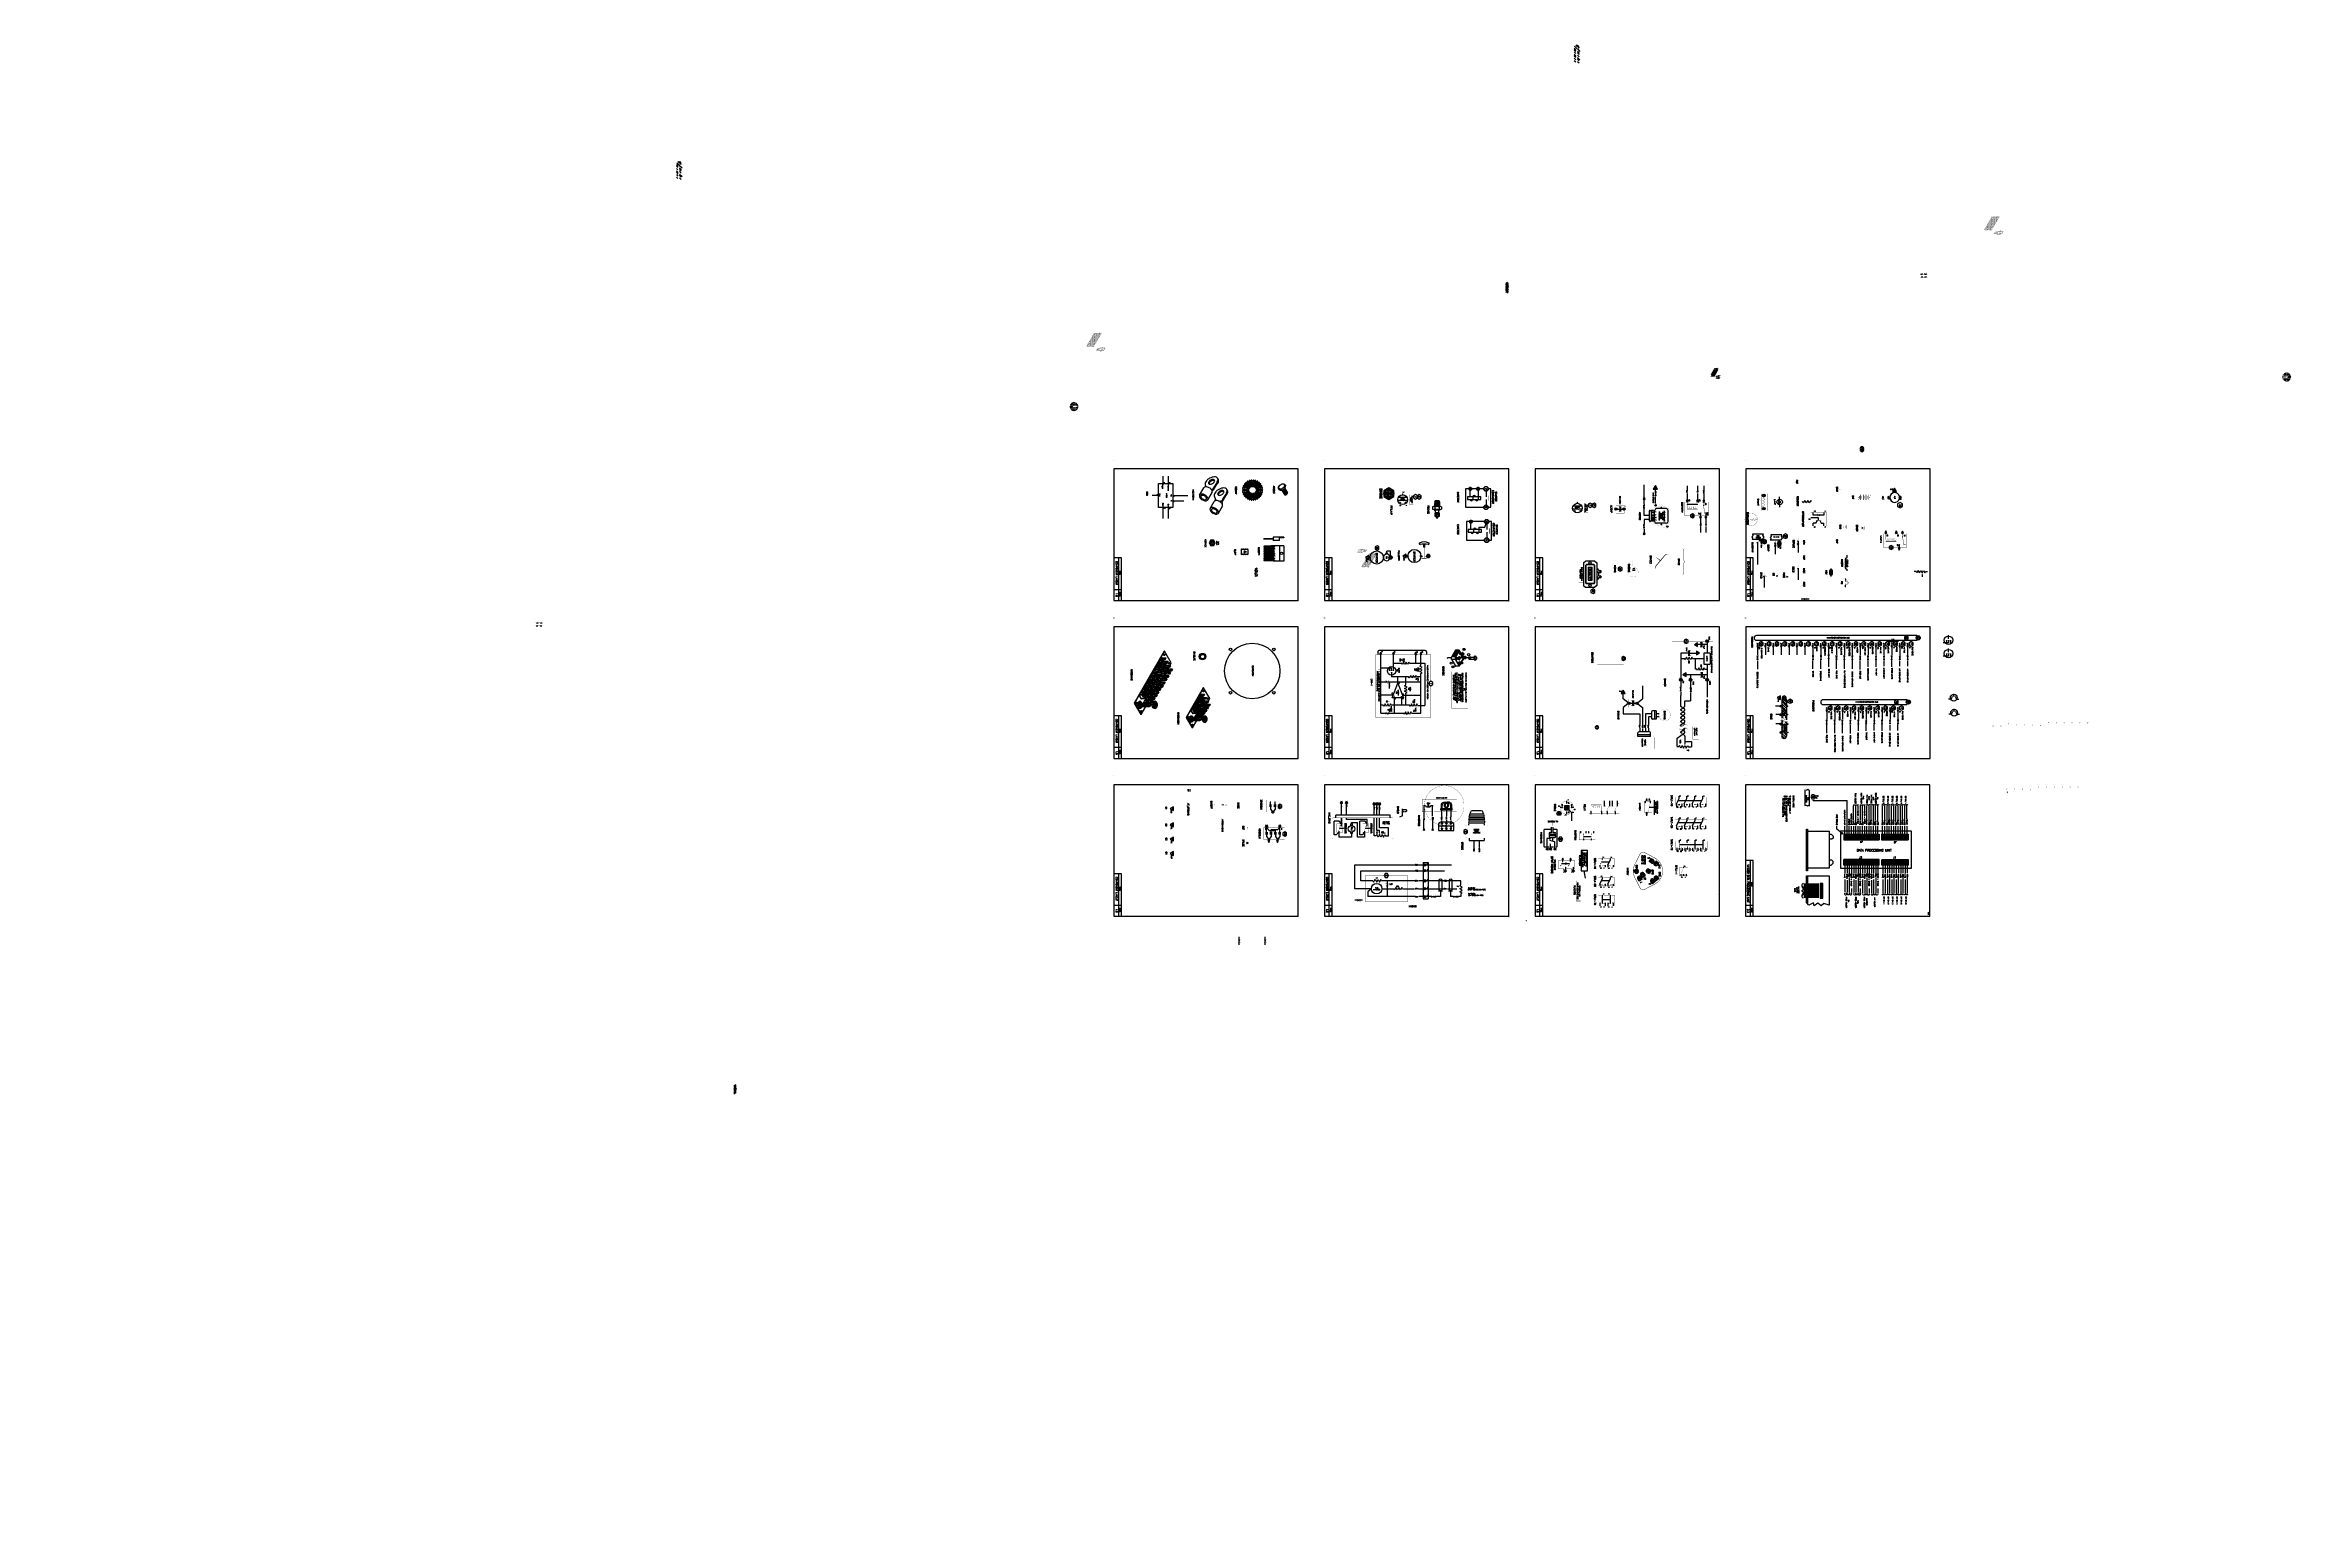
# Model space of a CAD drawing. Extents: x -55 to 73, y -33 to 52.
import ezdxf
from ezdxf.enums import TextEntityAlignment as Align

# ---------------------------------------------------------------- set-up
doc = ezdxf.new("R2010")
doc.units = 0
for name, pattern in [('DASHDOT', [0]), ('HIDDEN', [0]), ('HIDDENX2', [0])]:
    doc.linetypes.add(name, pattern=pattern)
doc.layers.get('0').update_dxf_attribs({"linetype": 'CONTINUOUS'})
for name, color, linetype in [('COMPS', 2, 'CONTINUOUS'), ('HOLES', 3, 'CONTINUOUS'), ('INSETS', 2, 'CONTINUOUS'), ('PADS', 7, 'CONTINUOUS'), ('TEXT', 2, 'CONTINUOUS')]:
    doc.layers.add(name, color=color, linetype=linetype)
doc.styles.get("Standard").update_dxf_attribs({"font": 'romans.shx'})

# ---------------------------------------------------------------- blocks, each defined once
blk = doc.blocks.new('BORDER')
at = {"color": 0}
for p, q in [((0.44, -5.58), (0.01, -5.58)), ((0.28, -8), (0.28, -5.58)), ((0.44, -8), (0.44, -5.58)), ((0.44, -7.39), (0.01, -7.39))]:
    blk.add_line(p, q, dxfattribs=at)
blk.add_lwpolyline([(0.01, -8), (10.51, -8), (10.51, -0.5), (0.01, -0.5)], close=True, dxfattribs=at)
for centre in [(0, 0), (10.52, -8.02)]:
    blk.add_circle(centre, 0.001, dxfattribs=at)
for s, height, p in [('COMPONENT LAYOUT', 0.1, (0.11, -6.44)), ('TITLE', 0.075, (0.33, -6.43)), ('TITLE', 0.075, (0.33, -6.43)), ('1.0', 0.1, (0.11, -7.68)), ('PAGE', 0.075, (0.33, -7.65)), ('PAGE', 0.075, (0.33, -7.65))]:
    blk.add_text(s, height=height, rotation=270, dxfattribs=at).set_placement(p, align=Align.CENTER)
blk = doc.blocks.new('S4TL1-10')
at = {"color": 0}
for p, q in [((0, 0), (-0.12, 0)), ((0.32, -0.15), (0, 0)), ((0.32, 0.15), (0.48, 0.15)), ((0, -0.45), (-0.12, -0.45)), ((0, -0.9), (-0.12, -0.9)), ((0.32, -0.6), (0, -0.45)), ((0.32, -1.05), (0, -0.9)), ((0.38, -0.9), (0.31, -0.86)), ((0.31, -0.94), (0.38, -0.9)), ((0.32, -0.15), (0.48, -0.15)), ((0.32, -0.3), (0.48, -0.3)), ((0.32, -0.6), (0.48, -0.6)), ((0.32, -0.75), (0.48, -0.75)), ((0.32, -1.05), (0.48, -1.05)), ((0.32, -1.2), (0.48, -1.2)), ((0, -1.35), (-0.12, -1.35)), ((0.32, -1.5), (0, -1.35)), ((0.38, -1.35), (0.31, -1.31)), ((0.31, -1.39), (0.38, -1.35)), ((0.32, -1.5), (0.48, -1.5))]:
    blk.add_line(p, q, dxfattribs=at)
at = {"color": 0, "linetype": 'HIDDEN'}
blk.add_line((0.12, -1.41), (0.12, -0.06), dxfattribs=at)
at = {"color": 0, "const_width": 0.011}
for points in [[(-0.06, 0.02), (-0.06, 0.23), (0.42, 0.23), (0.42, 0.18)], [(0, 0), (0.24, -0.11)], [(0.42, -0.13), (0.42, 0.13)], [(-0.06, -0.42), (-0.06, -0.04)], [(-0.06, -0.87), (-0.06, -0.48)], [(-0.06, -1.32), (-0.06, -0.93)], [(0, -0.45), (0.24, -0.56)], [(0, -0.9), (0.24, -1.01)], [(0.42, -0.28), (0.42, -0.17)], [(0.42, -0.58), (0.42, -0.32)], [(0.42, -0.73), (0.42, -0.62)], [(0.42, -1.03), (0.42, -0.77)], [(0.42, -1.18), (0.42, -1.07)], [(0.42, -1.48), (0.42, -1.22)], [(-0.06, -1.38), (-0.06, -1.57), (0.42, -1.57), (0.42, -1.53)], [(0, -1.35), (0.24, -1.46)]]:
    blk.add_lwpolyline(points, dxfattribs=at)
at = {"color": 0, "const_width": 0.0276}
for points in [[(-0.01, 0.01, 1), (0.01, -0.01, 1)], [(0.31, 0.16, 1), (0.33, 0.14, 1)], [(0.34, 0.01, 1), (0.37, -0.01, 1)], [(-0.01, -0.44, 1), (0.01, -0.46, 1)], [(-0.01, -0.89, 1), (0.01, -0.91, 1)], [(0.31, -0.14, 1), (0.33, -0.16, 1)], [(0.31, -0.29, 1), (0.33, -0.31, 1)], [(0.31, -0.59, 1), (0.33, -0.61, 1)], [(0.31, -0.74, 1), (0.33, -0.76, 1)], [(0.31, -1.04, 1), (0.33, -1.06, 1)], [(0.31, -1.19, 1), (0.33, -1.21, 1)], [(0.34, -0.44, 1), (0.37, -0.46, 1)], [(-0.01, -1.34, 1), (0.01, -1.36, 1)], [(0.31, -1.49, 1), (0.33, -1.51, 1)]]:
    blk.add_lwpolyline(points, format="xyb", close=True, dxfattribs=at)
at = {"color": 0, "const_width": 0.02}
for points in [[(0.32, -0.15, 0.109467), (0.35, 0, 0.109467)], [(0.35, -0.45, 0.109467), (0.32, -0.3, 0.109467)]]:
    blk.add_lwpolyline(points, format="xyb", dxfattribs=at)
at = {"color": 0}
for points in [[(0.3, -0.14, 0, 0.0552, 0), (0.21, -0.1, 0.0552, 0.0552, 0)], [(0.3, -0.59, 0, 0.0552, 0), (0.21, -0.55, 0.0552, 0.0552, 0)], [(0.3, -1.04, 0, 0.0552, 0), (0.21, -1, 0.0552, 0.0552, 0)], [(0.3, -1.49, 0, 0.0552, 0), (0.21, -1.45, 0.0552, 0.0552, 0)]]:
    blk.add_lwpolyline(points, format="xyseb", dxfattribs=at)
for s, p in [('2', (-0.13, 0.02)), ('1', (0.49, 0.06)), ('11', (-0.13, -1.33)), ('5', (-0.13, -0.43)), ('8', (-0.13, -0.88)), ('10', (0.49, -1.29)), ('3', (0.49, -0.12)), ('4', (0.49, -0.39)), ('6', (0.49, -0.57)), ('7', (0.49, -0.84)), ('9', (0.49, -1.02)), ('12', (0.49, -1.47))]:
    blk.add_text(s, height=0.06, dxfattribs=at).set_placement(p, align=Align.CENTER)
blk = doc.blocks.new('S4TL1-50')
at = {"color": 0}
for p, q in [((0, 0), (-0.12, 0)), ((0.32, -0.15), (0, 0)), ((0.32, 0.15), (0.48, 0.15)), ((0, -0.45), (-0.12, -0.45)), ((0, -0.9), (-0.12, -0.9)), ((0.32, -0.6), (0, -0.45)), ((0.32, -1.05), (0, -0.9)), ((0.32, -0.15), (0.48, -0.15)), ((0.32, -0.3), (0.48, -0.3)), ((0.32, -0.6), (0.48, -0.6)), ((0.32, -0.75), (0.48, -0.75)), ((0.32, -1.05), (0.48, -1.05)), ((0.32, -1.2), (0.48, -1.2)), ((0, -1.35), (-0.12, -1.35)), ((0.32, -1.5), (0, -1.35)), ((0.32, -1.5), (0.48, -1.5))]:
    blk.add_line(p, q, dxfattribs=at)
at = {"color": 0, "linetype": 'HIDDEN'}
blk.add_line((0.12, -1.41), (0.12, -0.06), dxfattribs=at)
at = {"color": 0, "const_width": 0.011}
for points in [[(-0.06, 0.02), (-0.06, 0.23), (0.42, 0.23), (0.42, 0.18)], [(0, 0), (0.24, -0.11)], [(0.42, -0.13), (0.42, 0.13)], [(-0.06, -0.42), (-0.06, -0.04)], [(-0.06, -0.87), (-0.06, -0.48)], [(-0.06, -1.32), (-0.06, -0.93)], [(0, -0.45), (0.24, -0.56)], [(0, -0.9), (0.24, -1.01)], [(0.42, -0.28), (0.42, -0.17)], [(0.42, -0.58), (0.42, -0.32)], [(0.42, -0.73), (0.42, -0.62)], [(0.42, -1.03), (0.42, -0.77)], [(0.42, -1.18), (0.42, -1.07)], [(0.42, -1.48), (0.42, -1.22)], [(-0.06, -1.38), (-0.06, -1.57), (0.42, -1.57), (0.42, -1.53)], [(0, -1.35), (0.24, -1.46)]]:
    blk.add_lwpolyline(points, dxfattribs=at)
at = {"color": 0, "const_width": 0.0276}
for points in [[(-0.01, 0.01, 1), (0.01, -0.01, 1)], [(0.34, 0.01, 1), (0.37, -0.01, 1)], [(-0.01, -0.44, 1), (0.01, -0.46, 1)], [(-0.01, -0.89, 1), (0.01, -0.91, 1)], [(0.31, -0.14, 1), (0.33, -0.16, 1)], [(0.31, -0.29, 1), (0.33, -0.31, 1)], [(0.31, -0.59, 1), (0.33, -0.61, 1)], [(0.31, -1.04, 1), (0.33, -1.06, 1)], [(0.31, -1.19, 1), (0.33, -1.21, 1)], [(0.34, -0.44, 1), (0.37, -0.46, 1)], [(0.34, -0.89, 1), (0.37, -0.91, 1)], [(-0.01, -1.34, 1), (0.01, -1.36, 1)], [(0.31, -1.49, 1), (0.33, -1.51, 1)], [(0.34, -1.34, 1), (0.37, -1.36, 1)]]:
    blk.add_lwpolyline(points, format="xyb", close=True, dxfattribs=at)
at = {"color": 0}
for points in [[(0.32, 0.15, 0.075, 0, 0), (0.32, 0.09, 0, 0, 0)], [(0.3, -0.14, 0, 0.0552, 0), (0.21, -0.1, 0.0552, 0.0552, 0)], [(0.3, -0.59, 0, 0.0552, 0), (0.21, -0.55, 0.0552, 0.0552, 0)], [(0.3, -1.04, 0, 0.0552, 0), (0.21, -1, 0.0552, 0.0552, 0)], [(0.32, -0.75, 0.075, 0, 0), (0.32, -0.81, 0, 0, 0)], [(0.3, -1.49, 0, 0.0552, 0), (0.21, -1.45, 0.0552, 0.0552, 0)]]:
    blk.add_lwpolyline(points, format="xyseb", dxfattribs=at)
at = {"color": 0, "const_width": 0.02}
for points in [[(0.32, -0.15, 0.109467), (0.35, 0, 0.109467)], [(0.35, -0.45, 0.109467), (0.32, -0.3, 0.109467)], [(0.32, -1.05, 0.109467), (0.35, -0.9, 0.109467)], [(0.35, -1.35, 0.109467), (0.32, -1.2, 0.109467)]]:
    blk.add_lwpolyline(points, format="xyb", dxfattribs=at)
at = {"color": 0}
for s, p in [('2', (-0.13, 0.02)), ('1', (0.49, 0.06)), ('11', (-0.13, -1.33)), ('5', (-0.13, -0.43)), ('8', (-0.13, -0.88)), ('10', (0.49, -1.29)), ('3', (0.49, -0.12)), ('4', (0.49, -0.39)), ('6', (0.49, -0.57)), ('7', (0.49, -0.84)), ('9', (0.49, -1.02)), ('12', (0.49, -1.47))]:
    blk.add_text(s, height=0.06, dxfattribs=at).set_placement(p, align=Align.CENTER)
blk = doc.blocks.new('T')
at = {"color": 0}
blk.add_lwpolyline([(0, 0, 0.075, 0, 0), (0, -0.06, 0, 0, 0)], format="xyseb", dxfattribs=at)
blk = doc.blocks.new('S4TL1-70')
at = {"color": 0}
for p, q in [((0, 0), (-0.12, 0)), ((0.35, 0), (0, 0)), ((0.32, 0.15), (0.48, 0.15)), ((0, -0.45), (-0.12, -0.45)), ((0, -0.9), (-0.12, -0.9)), ((0.35, -0.45), (0, -0.45)), ((0.38, -0.9), (0.31, -0.86)), ((0.31, -0.94), (0.38, -0.9)), ((0.32, -0.15), (0.48, -0.15)), ((0.32, -0.3), (0.48, -0.3)), ((0.32, -0.6), (0.48, -0.6)), ((0.32, -0.75), (0.48, -0.75)), ((0.32, -1.05), (0.48, -1.05)), ((0.32, -1.2), (0.48, -1.2)), ((0, -1.35), (-0.12, -1.35)), ((0.38, -1.35), (0.31, -1.31)), ((0.31, -1.39), (0.38, -1.35)), ((0.32, -1.5), (0.48, -1.5))]:
    blk.add_line(p, q, dxfattribs=at)
at = {"color": 0, "linetype": 'HIDDEN'}
blk.add_line((0.12, -1.35), (0.12, 0), dxfattribs=at)
at = {"color": 0, "const_width": 0.011}
for points in [[(-0.06, 0.02), (-0.06, 0.23), (0.42, 0.23), (0.42, 0.18)], [(0, 0), (0.26, 0)], [(0.42, -0.13), (0.42, 0.13)], [(-0.06, -0.42), (-0.06, -0.04)], [(-0.06, -0.87), (-0.06, -0.48)], [(-0.06, -1.32), (-0.06, -0.93)], [(0, -0.45), (0.26, -0.45)], [(0, -0.9), (0.26, -0.9)], [(0.42, -0.28), (0.42, -0.17)], [(0.42, -0.58), (0.42, -0.32)], [(0.42, -0.73), (0.42, -0.62)], [(0.42, -1.03), (0.42, -0.77)], [(0.42, -1.18), (0.42, -1.07)], [(0.42, -1.48), (0.42, -1.22)], [(-0.06, -1.38), (-0.06, -1.57), (0.42, -1.57), (0.42, -1.53)], [(0, -1.35), (0.26, -1.35)]]:
    blk.add_lwpolyline(points, dxfattribs=at)
at = {"color": 0, "const_width": 0.0276}
for points in [[(-0.01, 0.01, 1), (0.01, -0.01, 1)], [(0.34, 0.01, 1), (0.37, -0.01, 1)], [(-0.01, -0.44, 1), (0.01, -0.46, 1)], [(-0.01, -0.89, 1), (0.01, -0.91, 1)], [(0.31, -0.14, 1), (0.33, -0.16, 1)], [(0.31, -0.29, 1), (0.33, -0.31, 1)], [(0.34, -0.44, 1), (0.37, -0.46, 1)], [(-0.01, -1.34, 1), (0.01, -1.36, 1)]]:
    blk.add_lwpolyline(points, format="xyb", close=True, dxfattribs=at)
at = {"color": 0}
for points in [[(0.33, 0, 0, 0.0552, 0), (0.23, 0, 0.0552, 0.0552, 0)], [(0.33, -0.45, 0, 0.0552, 0), (0.23, -0.45, 0.0552, 0.0552, 0)], [(0.33, -0.9, 0, 0.0552, 0), (0.23, -0.9, 0.0552, 0.0552, 0)], [(0.33, -1.35, 0, 0.0552, 0), (0.23, -1.35, 0.0552, 0.0552, 0)]]:
    blk.add_lwpolyline(points, format="xyseb", dxfattribs=at)
at = {"color": 0, "const_width": 0.02}
for points in [[(0.32, -0.15, 0.109467), (0.35, 0, 0.109467)], [(0.35, -0.45, 0.109467), (0.32, -0.3, 0.109467)]]:
    blk.add_lwpolyline(points, format="xyb", dxfattribs=at)
at = {"color": 0}
for p in [(0.32, 0.15), (0.32, -0.75), (0.32, -1.2)]:
    blk.add_blockref('T', p, dxfattribs=at)
at = {"color": 0, "rotation": 180}
for p in [(0.32, -0.6), (0.32, -1.05), (0.32, -1.5)]:
    blk.add_blockref('T', p, dxfattribs=at)
at = {"color": 0}
for s, p in [('2', (-0.13, 0.02)), ('1', (0.49, 0.06)), ('11', (-0.13, -1.33)), ('5', (-0.13, -0.43)), ('8', (-0.13, -0.88)), ('10', (0.49, -1.29)), ('3', (0.49, -0.12)), ('4', (0.49, -0.39)), ('6', (0.49, -0.57)), ('7', (0.49, -0.84)), ('9', (0.49, -1.02)), ('12', (0.49, -1.47))]:
    blk.add_text(s, height=0.06, dxfattribs=at).set_placement(p, align=Align.CENTER)
blk = doc.blocks.new('LIMITSW')
at = {"color": 0}
for p, q in [((0.14, 0.38), (-0.68, 0.38)), ((-0.53, 0.15), (-0.63, 0.15)), ((-0.53, -0.15), (-0.63, -0.15))]:
    blk.add_line(p, q, dxfattribs=at)
at = {"color": 0, "linetype": 'HIDDEN'}
blk.add_line((-0.27, 0.38), (-0.27, 0.07), dxfattribs=at)
at = {"color": 0}
for points, const_width in [([(-0.61, 0.15, 1), (-0.64, 0.15, 1)], 0.03), ([(-0.52, 0.15, 1), (-0.54, 0.15, 1)], 0.02), ([(0.02, 0, 1), (-0.02, 0, 1)], 0.03), ([(-0.61, -0.15, 1), (-0.64, -0.15, 1)], 0.03)]:
    blk.add_lwpolyline(points, format="xyb", close=True, dxfattribs=dict(at, const_width=const_width))
at = {"color": 0, "const_width": 0.011}
for points in [[(-0.31, 0.23), (-0.63, 0.23), (-0.63, 0.2)], [(-0.63, -0.09), (-0.63, 0.1)], [(0, 0.06), (0, 0.23), (-0.22, 0.23)], [(0, -0.06), (0, -0.22), (-0.63, -0.22), (-0.63, -0.2)]]:
    blk.add_lwpolyline(points, dxfattribs=at)
at = {"color": 0}
for points in [[(0, 0, 0.01, 0.01, 0), (-0.43, 0.11, 0.06, 0, 0), (-0.51, 0.14, 0, 0, 0)], [(-0.53, -0.15, 0.056, 0, 0), (-0.53, -0.11, 0, 0, 0)]]:
    blk.add_lwpolyline(points, format="xyseb", dxfattribs=at)
for s, p in [('NC', (-0.72, 0.04)), ('DEPRESSED WHEN', (-0.28, 0.5)), ('NOSE GEAR UP', (-0.28, 0.4)), ('NO', (-0.72, -0.11)), ('COM', (0.11, -0.1))]:
    blk.add_text(s, height=0.06, dxfattribs=at).set_placement(p, align=Align.CENTER)
blk = doc.blocks.new('TAB')
at = {"color": 0}
for p, q in [((-0.16, -0.21), (-0.16, 0)), ((0.16, 0), (0.16, -0.21)), ((-0.16, -0.14), (0.16, -0.14)), ((0.16, -0.21), (-0.16, -0.21))]:
    blk.add_line(p, q, dxfattribs=at)
for radius in [0.0923, 0.0683]:
    blk.add_circle((0, 0), radius, dxfattribs=at)
blk.add_arc((0, 0), 0.157, 0, 180, dxfattribs=at)
blk = doc.blocks.new('MAGSW')
at = {"color": 0, "const_width": 0.024}
blk.add_lwpolyline([(-0.38, -0.75, 0.237936), (0.38, -0.75), (0.97, -0.45, 0.421306), (1.05, -0.19), (0.74, 0.39, 0.599059), (-0.74, 0.39), (-1.05, -0.19, 0.421306), (-0.97, -0.45)], format="xyb", close=True, dxfattribs=at)
at = {"color": 0, "yscale": 0.66666, "zscale": 0.66666}
for p, xscale, rotation in [((-0.55, 0.25), 0.66666, 324.3241150494536), ((-0.39, 0.45), -0.66666, 229.9153158456104), ((0, 0), 0.66666, 156.8464882837724), ((0.39, 0.45), 0.66666, 130.0846841543896), ((0.55, 0.25), 0.66666, 130.0846841543896), ((0.04, -0.65), 0.66666, 298.6398519476223), ((0.19, -0.32), 0.66666, 120.7174642017013), ((0.4, -0.49), 0.66666, 120.7174642017013)]:
    blk.add_blockref('TAB', p, dxfattribs=dict(at, xscale=xscale, rotation=rotation))
at = {"color": 0}
for s, p in [('S', (-0.74, 0)), ('BAT', (-0.25, 0.6)), ('GRD', (0.06, 0.21)), ('GRD', (0.18, 0.61)), ('R', (0.74, 0.05)), ('A510-2', (-0.65, -0.37)), ('GERDES', (-0.63, -0.24)), ('BO', (-0.26, -0.69)), ('LR', (0.42, -0.23)), ('L', (0.66, -0.43))]:
    blk.add_text(s, height=0.1, dxfattribs=at).set_placement(p, align=Align.CENTER)
blk = doc.blocks.new('RELAY')
at = {"color": 0}
for p, q in [((-0.3, 0.15), (-0.59, 0.15)), ((0.02, 0), (0.16, 0)), ((-0.3, -0.15), (-0.59, -0.15)), ((-0.3, -0.3), (-0.59, -0.3)), ((-0.3, -0.6), (-0.59, -0.6)), ((0, -0.77), (0.16, -0.77)), ((0.02, -0.45), (0.16, -0.45)), ((0, -1.37), (0.16, -1.37))]:
    blk.add_line(p, q, dxfattribs=at)
for points, const_width in [([(-0.53, 0.18), (-0.53, 0.25), (0.1, 0.25), (0.1, 0.04)], 0.011), ([(-0.53, -0.1), (-0.53, 0.12)], 0.011), ([(0, 0), (-0.3, 0.08)], 0.01), ([(-0.53, -0.27), (-0.53, -0.18)], 0.011), ([(-0.53, -0.55), (-0.53, -0.33)], 0.011), ([(-0.53, -0.64), (-0.53, -1.48), (0.1, -1.48), (0.1, -1.39)], 0.011), ([(-0.42, -0.77), (-0.42, -1.37)], 0.01), ([(-0.39, -0.77), (-0.39, -1.37)], 0.01), ([(0, -0.45), (-0.3, -0.37)], 0.01), ([(0.1, -0.03), (0.1, -0.41)], 0.011), ([(0.1, -0.48), (0.1, -0.73)], 0.011), ([(0.1, -1.33), (0.1, -0.81)], 0.011)]:
    blk.add_lwpolyline(points, dxfattribs=dict(at, const_width=const_width))
at = {"color": 0, "const_width": 0.0375}
for points in [[(-0.47, 0.15, 1), (-0.43, 0.15, 1)], [(-0.02, 0, 1), (0.02, 0, 1)], [(-0.47, -0.15, 1), (-0.43, -0.15, 1)], [(-0.47, -0.3, 1), (-0.43, -0.3, 1)], [(-0.47, -0.6, 1), (-0.43, -0.6, 1)], [(-0.02, -0.45, 1), (0.02, -0.45, 1)], [(-0.02, -0.77, 1), (0.02, -0.77, 1)], [(-0.02, -1.37, 1), (0.02, -1.37, 1)]]:
    blk.add_lwpolyline(points, format="xyb", close=True, dxfattribs=at)
at = {"color": 0}
for points in [[(-0.3, 0.08, 0, 0.075, 0), (-0.3, 0.15, 0.075, 0.075, 0)], [(-0.3, -0.08, 0, 0.075, 0), (-0.3, -0.15, 0.075, 0.075, 0)], [(-0.3, -0.37, 0, 0.075, 0), (-0.3, -0.3, 0.075, 0.075, 0)], [(-0.3, -0.53, 0, 0.075, 0), (-0.3, -0.6, 0.075, 0.075, 0)]]:
    blk.add_lwpolyline(points, format="xyseb", dxfattribs=at)
at = {"color": 0, "const_width": 0.01}
blk.add_lwpolyline([(0, -1.37), (-0.27, -1.37, -1.447009), (-0.22, -1.24, -2.21525), (-0.22, -1.12, -2.21525), (-0.22, -1.01, -2.21525), (-0.22, -0.9, -1.447009), (-0.27, -0.77), (0, -0.77)], format="xyb", dxfattribs=at)
blk = doc.blocks.new('S1TL1-1')
at = {"color": 0}
for p, q in [((0.38, 0.15), (0.48, 0.15)), ((0.45, 0), (0.39, 0.03)), ((0.39, -0.03), (0.45, 0)), ((0.38, -0.15), (0.48, -0.15))]:
    blk.add_line(p, q, dxfattribs=at)
blk.add_lwpolyline([(0, 0, 0.01, 0.01, 0), (0.28, -0.11, 0.06, 0, 0), (0.36, -0.14, 0, 0, 0)], format="xyseb", dxfattribs=at)
for points, const_width in [([(-0.02, 0, 1), (0.02, 0, 1)], 0.03), ([(0.37, 0.15, 1), (0.39, 0.15, 1)], 0.02), ([(0.46, 0.15, 1), (0.49, 0.15, 1)], 0.03), ([(0.37, -0.15, 1), (0.39, -0.15, 1)], 0.02), ([(0.46, -0.15, 1), (0.49, -0.15, 1)], 0.03)]:
    blk.add_lwpolyline(points, format="xyb", close=True, dxfattribs=dict(at, const_width=const_width))
at = {"color": 0, "const_width": 0.011}
for points in [[(0, 0.06), (0, 0.23), (0.48, 0.23), (0.48, 0.2)], [(0.48, 0.09), (0.48, -0.1)], [(0, -0.06), (0, -0.23), (0.48, -0.23), (0.48, -0.2)]]:
    blk.add_lwpolyline(points, dxfattribs=at)
at = {"color": 0}
for s, p in [('2', (-0.07, 0.02)), ('1', (0.55, 0.06)), ('3', (0.55, -0.12))]:
    blk.add_text(s, height=0.06, dxfattribs=at).set_placement(p, align=Align.CENTER)
blk = doc.blocks.new('S2TL1-10')
at = {"color": 0}
for p, q in [((0.06, 0.45), (-0.01, 0.45)), ((0.06, 0), (-0.01, 0)), ((0.38, 0.3), (0.06, 0.45)), ((0.38, 0.6), (0.48, 0.6)), ((0.38, 0.3), (0.48, 0.3)), ((0.38, 0.15), (0.48, 0.15)), ((0.38, -0.15), (0.48, -0.15))]:
    blk.add_line(p, q, dxfattribs=at)
at = {"color": 0, "linetype": 'HIDDEN'}
blk.add_line((0.18, -0.06), (0.18, 0.39), dxfattribs=at)
at = {"color": 0}
for points, const_width in [([(-0.01, 0.45, 1), (0.01, 0.45, 1)], 0.03), ([(-0.01, 0, 1), (0.01, 0, 1)], 0.03), ([(0.05, 0.45, 1), (0.07, 0.45, 1)], 0.02), ([(0.05, 0, 1), (0.07, 0, 1)], 0.02), ([(0.37, 0.6, 1), (0.39, 0.6, 1)], 0.02), ([(0.37, 0.3, 1), (0.39, 0.3, 1)], 0.02), ([(0.37, 0.15, 1), (0.39, 0.15, 1)], 0.02), ([(0.41, 0.45, 1), (0.43, 0.45, 1)], 0.02), ([(0.41, 0, 1), (0.43, 0, 1)], 0.02), ([(0.46, 0.6, 1), (0.49, 0.6, 1)], 0.03), ([(0.46, 0.3, 1), (0.49, 0.3, 1)], 0.03), ([(0.46, 0.15, 1), (0.49, 0.15, 1)], 0.03), ([(0.37, -0.15, 1), (0.39, -0.15, 1)], 0.02), ([(0.46, -0.15, 1), (0.49, -0.15, 1)], 0.03)]:
    blk.add_lwpolyline(points, format="xyb", close=True, dxfattribs=dict(at, const_width=const_width))
at = {"color": 0, "const_width": 0.011}
for points in [[(0, 0.5), (0, 0.68), (0.48, 0.68), (0.48, 0.65)], [(0, 0.05), (0, 0.4)], [(0.06, 0.45), (0.3, 0.34)], [(0.06, 0), (0.3, -0.11)], [(0.48, 0.56), (0.48, 0.35)], [(0.48, 0.25), (0.48, 0.2)], [(0.48, 0.1), (0.48, -0.1)], [(0, -0.05), (0, -0.24), (0.48, -0.24), (0.48, -0.19)]]:
    blk.add_lwpolyline(points, dxfattribs=at)
at = {"color": 0}
for points in [[(0.36, 0.31, 0, 0.0552, 0), (0.27, 0.35, 0.0552, 0.0552, 0)], [(0.36, -0.14, 0, 0.0552, 0), (0.27, -0.1, 0.0552, 0.0552, 0)]]:
    blk.add_lwpolyline(points, format="xyseb", dxfattribs=at)
at = {"color": 0, "const_width": 0.02}
for points in [[(0.38, 0.3, 0.109467), (0.42, 0.45, 0.109467)], [(0.42, 0, 0.109467), (0.38, 0.15, 0.109467)]]:
    blk.add_lwpolyline(points, format="xyb", dxfattribs=at)
at = {"color": 0}
for s, p in [('2', (-0.07, 0.47)), ('5', (-0.07, 0.02)), ('3', (0.55, 0.33)), ('4', (0.55, 0.06)), ('1', (0.55, 0.51)), ('6', (0.55, -0.12))]:
    blk.add_text(s, height=0.06, dxfattribs=at).set_placement(p, align=Align.CENTER)
blk = doc.blocks.new('S2TL1-50')
at = {"color": 0}
for p, q in [((0.06, 0), (0, 0)), ((0.38, -0.15), (0.06, 0)), ((0.38, 0.15), (0.48, 0.15)), ((0.06, -0.45), (0, -0.45)), ((0.38, -0.6), (0.06, -0.45)), ((0.38, -0.15), (0.48, -0.15)), ((0.38, -0.3), (0.48, -0.3)), ((0.38, -0.6), (0.48, -0.6))]:
    blk.add_line(p, q, dxfattribs=at)
at = {"color": 0, "linetype": 'HIDDEN'}
blk.add_line((0.18, -0.51), (0.18, -0.06), dxfattribs=at)
at = {"color": 0}
for points, const_width in [([(-0.01, 0, 1), (0.02, 0, 1)], 0.03), ([(0.05, 0, 1), (0.07, 0, 1)], 0.02), ([(0.37, 0.15, 1), (0.39, 0.15, 1)], 0.02), ([(0.41, 0, 1), (0.43, 0, 1)], 0.02), ([(0.46, 0.15, 1), (0.49, 0.15, 1)], 0.03), ([(-0.01, -0.45, 1), (0.02, -0.45, 1)], 0.03), ([(0.05, -0.45, 1), (0.07, -0.45, 1)], 0.02), ([(0.37, -0.15, 1), (0.39, -0.15, 1)], 0.02), ([(0.37, -0.6, 1), (0.39, -0.6, 1)], 0.02), ([(0.41, -0.45, 1), (0.43, -0.45, 1)], 0.02), ([(0.46, -0.15, 1), (0.49, -0.15, 1)], 0.03), ([(0.46, -0.3, 1), (0.49, -0.3, 1)], 0.03), ([(0.46, -0.6, 1), (0.49, -0.6, 1)], 0.03)]:
    blk.add_lwpolyline(points, format="xyb", close=True, dxfattribs=dict(at, const_width=const_width))
at = {"color": 0, "const_width": 0.011}
for points in [[(0, 0.05), (0, 0.23), (0.48, 0.23), (0.48, 0.21)], [(0.06, 0), (0.3, -0.11)], [(0.48, 0.1), (0.48, -0.1)], [(0, -0.4), (0, -0.05)], [(0, -0.5), (0, -0.69), (0.48, -0.69), (0.48, -0.65)], [(0.06, -0.45), (0.3, -0.56)], [(0.48, -0.2), (0.48, -0.25)], [(0.48, -0.35), (0.48, -0.55)]]:
    blk.add_lwpolyline(points, dxfattribs=at)
at = {"color": 0, "const_width": 0.02}
for points in [[(0.42, 0, 0.109467), (0.38, 0.15, 0.109467)], [(0.38, -0.6, 0.109467), (0.42, -0.45, 0.109467)]]:
    blk.add_lwpolyline(points, format="xyb", dxfattribs=at)
at = {"color": 0}
for points in [[(0.36, -0.14, 0, 0.0552, 0), (0.27, -0.1, 0.0552, 0.0552, 0)], [(0.36, -0.59, 0, 0.0552, 0), (0.27, -0.55, 0.0552, 0.0552, 0)], [(0.38, -0.3, 0.075, 0, 0), (0.38, -0.36, 0, 0, 0)]]:
    blk.add_lwpolyline(points, format="xyseb", dxfattribs=at)
for s, p in [('2', (-0.06, 0.03)), ('1', (0.55, 0.06)), ('5', (-0.07, -0.54)), ('3', (0.55, -0.12)), ('4', (0.55, -0.39)), ('6', (0.55, -0.57))]:
    blk.add_text(s, height=0.06, dxfattribs=at).set_placement(p, align=Align.CENTER)
blk = doc.blocks.new('S2TL1-70')
at = {"color": 0}
for p, q in [((0.12, 0), (0, 0)), ((0.48, 0), (0.12, 0)), ((0.44, 0.15), (0.6, 0.15)), ((0.12, -0.45), (0, -0.45)), ((0.48, -0.45), (0.12, -0.45)), ((0.44, -0.15), (0.6, -0.15)), ((0.44, -0.3), (0.6, -0.3)), ((0.44, -0.6), (0.6, -0.6))]:
    blk.add_line(p, q, dxfattribs=at)
at = {"color": 0, "linetype": 'HIDDEN'}
blk.add_line((0.24, -0.45), (0.24, 0), dxfattribs=at)
at = {"color": 0}
for points, const_width in [([(-0.01, 0, 1), (0.02, 0, 1)], 0.03), ([(0.11, 0, 1), (0.13, 0, 1)], 0.02), ([(0.47, 0, 1), (0.49, 0, 1)], 0.02), ([(0.58, 0.15, 1), (0.61, 0.15, 1)], 0.03), ([(-0.01, -0.45, 1), (0.02, -0.45, 1)], 0.03), ([(0.11, -0.45, 1), (0.13, -0.45, 1)], 0.02), ([(0.43, -0.15, 1), (0.45, -0.15, 1)], 0.02), ([(0.43, -0.3, 1), (0.45, -0.3, 1)], 0.02), ([(0.47, -0.45, 1), (0.49, -0.45, 1)], 0.02), ([(0.58, -0.15, 1), (0.61, -0.15, 1)], 0.03), ([(0.58, -0.3, 1), (0.61, -0.3, 1)], 0.03), ([(0.58, -0.6, 1), (0.61, -0.6, 1)], 0.03)]:
    blk.add_lwpolyline(points, format="xyb", close=True, dxfattribs=dict(at, const_width=const_width))
at = {"color": 0, "const_width": 0.011}
for points in [[(0, 0.06), (0, 0.23), (0.6, 0.23), (0.6, 0.2)], [(0.12, 0), (0.39, 0)], [(0.6, 0.1), (0.6, -0.1)], [(0, -0.39), (0, -0.06)], [(0, -0.51), (0, -0.69), (0.6, -0.69), (0.6, -0.65)], [(0.12, -0.45), (0.39, -0.45)], [(0.6, -0.2), (0.6, -0.24)], [(0.6, -0.35), (0.6, -0.55)]]:
    blk.add_lwpolyline(points, dxfattribs=at)
at = {"color": 0}
for points in [[(0.45, 0, 0, 0.0552, 0), (0.35, 0, 0.0552, 0.0552, 0)], [(0.45, -0.45, 0, 0.0552, 0), (0.35, -0.45, 0.0552, 0.0552, 0)]]:
    blk.add_lwpolyline(points, format="xyseb", dxfattribs=at)
at = {"color": 0, "const_width": 0.02}
for points in [[(0.44, -0.15, 0.109467), (0.48, 0, 0.109467)], [(0.48, -0.45, 0.109467), (0.44, -0.3, 0.109467)]]:
    blk.add_lwpolyline(points, format="xyb", dxfattribs=at)
at = {"color": 0}
blk.add_blockref('T', (0.44, 0.15), dxfattribs=at)
at = {"color": 0, "rotation": 180}
blk.add_blockref('T', (0.44, -0.6), dxfattribs=at)
at = {"color": 0}
for s, p in [('1', (0.67, 0.06)), ('2', (-0.07, -0.11)), ('5', (-0.07, -0.41)), ('3', (0.67, -0.12)), ('4', (0.67, -0.39)), ('6', (0.67, -0.57))]:
    blk.add_text(s, height=0.06, dxfattribs=at).set_placement(p, align=Align.CENTER)
blk = doc.blocks.new('2DIODBLK')
at = {"color": 0}
for p, q in [((-0.43, 0.13), (-0.58, 0.13)), ((-0.28, 0.13), (-0.16, 0.13)), ((-0.16, 0.13), (0, 0)), ((-0.16, -0.13), (0, 0)), ((-0.43, -0.13), (-0.58, -0.13)), ((-0.28, -0.13), (-0.16, -0.13))]:
    blk.add_line(p, q, dxfattribs=at)
at = {"color": 0, "const_width": 0.01}
for points in [[(0, -0.09), (0, -0.36), (-0.69, -0.36), (-0.69, 0.41), (-0.44, 0.41)], [(-0.2, 0.41), (0, 0.41), (0, 0.08)]]:
    blk.add_lwpolyline(points, dxfattribs=at)
at = {"color": 0}
for points, const_width in [([(-0.59, 0.13, 1), (-0.56, 0.13, 1)], 0.035), ([(-0.01, 0, 1), (0.01, 0, 1)], 0.028), ([(-0.59, -0.13, 1), (-0.56, -0.13, 1)], 0.035)]:
    blk.add_lwpolyline(points, format="xyb", close=True, dxfattribs=dict(at, const_width=const_width))
for points in [[(-0.28, 0.13, 0.15, 0.15, 0), (-0.3, 0.13, 0, 0.15, 0), (-0.43, 0.13, 0.15, 0.15, 0)], [(-0.28, -0.13, 0.15, 0.15, 0), (-0.3, -0.13, 0, 0.15, 0), (-0.43, -0.13, 0.15, 0.15, 0)]]:
    blk.add_lwpolyline(points, format="xyseb", dxfattribs=at)
for points in [[(-0.38, 0.51), (-0.44, 0.41), (-0.38, 0.3), (-0.26, 0.3), (-0.2, 0.41), (-0.26, 0.51)], [(0.04, 0.02), (0, 0.05), (-0.04, 0.02), (-0.04, -0.02), (0, -0.05), (0.04, -0.02)]]:
    blk.add_lwpolyline(points, close=True, dxfattribs=at)
blk.add_circle((0, 0), 0.0577, dxfattribs=at)
at = {"color": 0, "oblique": 15, "width": 0.7}
blk.add_text('W10', height=0.0844, dxfattribs=at).set_placement((-0.33, 0.36), align=Align.CENTER)
blk = doc.blocks.new('BAT')
at = {"color": 0}
for points, const_width in [([(-0.08, 0.05), (-0.14, 0.05)], 0.015), ([(-0.11, 0.08), (-0.11, 0.02)], 0.015), ([(0.15, -0.04), (-0.15, -0.04)], 0.025), ([(0.15, -0.19), (-0.15, -0.19)], 0.025), ([(0.15, -0.34), (-0.15, -0.34)], 0.025), ([(0.15, -0.49), (-0.15, -0.49)], 0.025), ([(0.08, -0.12), (-0.08, -0.12)], 0.025), ([(0.08, -0.27), (-0.08, -0.27)], 0.025), ([(0.08, -0.42), (-0.08, -0.42)], 0.025), ([(0.08, -0.57), (-0.08, -0.57)], 0.025), ([(0.15, -0.64), (0.09, -0.64)], 0.0149)]:
    blk.add_lwpolyline(points, dxfattribs=dict(at, const_width=const_width))
at = {"color": 0, "const_width": 0.025}
for points in [[(-0.01, 0, 1), (0.01, 0, 1)], [(-0.01, -0.6, 1), (0.01, -0.6, 1)]]:
    blk.add_lwpolyline(points, format="xyb", close=True, dxfattribs=at)
blk = doc.blocks.new('DIODE')
at = {"color": 0}
blk.add_line((5.4, 6.6), (5.4, 6.15), dxfattribs=at)
at = {"color": 0, "const_width": 0.02}
blk.add_lwpolyline([(5.475, 6.45), (5.325, 6.45)], dxfattribs=at)
at = {"color": 0}
blk.add_lwpolyline([(5.4, 6.45, 0, 0.15, 0), (5.4, 6.3, 0.15, 0.15, 0)], format="xyseb", dxfattribs=at)
blk = doc.blocks.new('DOT')
at = {"color": 0, "const_width": 0.025}
blk.add_lwpolyline([(-0.0125, 0, 1), (0.0125, 0, 1)], format="xyb", close=True, dxfattribs=at)
blk = doc.blocks.new('SPLICE')
at = {"color": 0}
for p, q in [((-0.05, -0.05), (0.05, 0.05)), ((0.05, -0.05), (-0.05, 0.05))]:
    blk.add_line(p, q, dxfattribs=at)
blk.add_blockref('DOT', (0, 0), dxfattribs=at)
blk = doc.blocks.new('ARROWHEAD')
at = {"color": 0}
blk.add_lwpolyline([(5.4, 17.1, 0, 0.075, 0), (5.2875, 17.1, 0.075, 0.075, 0)], format="xyseb", dxfattribs=at)
blk = doc.blocks.new('CUTOFF')
at = {"color": 0}
blk.add_lwpolyline([(-0.06, -0.01, 0, 0.01, -0.59188), (0, 0, 0.01, 0, 0.59188), (0.06, 0.01, 0, 0, 0.59188)], format="xyseb", dxfattribs=at)
blk = doc.blocks.new('COOLIE')
at = {"color": 0}
for p, q in [((0, 0), (0, -0.13)), ((-0.24, -0.38), (-0.38, -0.38)), ((-0.12, -0.5), (-0.12, -0.26)), ((0.12, -0.26), (-0.12, -0.26)), ((0.12, -0.5), (-0.12, -0.5)), ((0, -0.38), (0.27, -0.11)), ((0, -0.63), (0, -0.76)), ((0.12, -0.5), (0.12, -0.26)), ((0.38, -0.38), (0.24, -0.38)), ((0.27, -0.11), (0.75, -0.11))]:
    blk.add_line(p, q, dxfattribs=at)
at = {"color": 0, "const_width": 0.01}
for points in [[(-0.05, 0, 0.340187), (-0.38, -0.33, 14.558167)], [(-0.38, -0.42, 0.335366), (-0.06, -0.75, 14.558167)], [(0.24, -0.08, 0.126197), (0.06, -0.01, 14.558167)], [(0.06, -0.75, 0.324094), (0.38, -0.44, 14.558167)], [(0.38, -0.33, 0.127258), (0.31, -0.16, 14.558167)]]:
    blk.add_lwpolyline(points, format="xyb", dxfattribs=at)
at = {"color": 0}
for points in [[(-0.19, -0.38, 0, 0.1, 0), (-0.29, -0.38, 0.1, 0.1, 0)], [(0, -0.19, 0, 0.1, 0), (0, -0.09, 0.1, 0.1, 0)], [(0, -0.57, 0, 0.1, 0), (0, -0.67, 0.1, 0.1, 0)], [(0.19, -0.38, 0, 0.1, 0), (0.29, -0.38, 0.1, 0.1, 0)]]:
    blk.add_lwpolyline(points, format="xyseb", dxfattribs=at)
blk.add_lwpolyline([(0.22, -0.77), (0.33, -0.71), (0.43, -0.77), (0.43, -0.89), (0.33, -0.95), (0.22, -0.89)], close=True, dxfattribs=at)
blk.add_solid([(0.12, -0.5), (-0.12, -0.5), (0.12, -0.26), (-0.12, -0.26)], dxfattribs=at)
for p in [(0, 0), (-0.38, -0.38), (0, -0.76), (0.27, -0.11), (0.38, -0.38)]:
    blk.add_blockref('DOT', p, dxfattribs=at)
for s, p in [('D', (0.11, 0.03)), ('A', (-0.44, -0.33)), ('LT', (-0.26, -0.31)), ('UP', (-0.14, -0.68)), ('DN', (-0.13, -0.14)), ('B', (-0.09, -0.86)), ('RT', (0.27, -0.31)), ('E', (0.28, -0.06)), ('C', (0.43, -0.49))]:
    blk.add_text(s, height=0.06, dxfattribs=at).set_placement(p, align=Align.CENTER)
at = {"color": 0, "oblique": 15, "width": 0.7}
blk.add_text('S6', height=0.0844, dxfattribs=at).set_placement((0.32, -0.87), align=Align.CENTER)
blk = doc.blocks.new('AF_GROUND')
at = {"color": 0}
for p, q in [((26.17, 16.16), (26.17, 15.71)), ((26.17, 16.16), (26.29, 16.24)), ((26.17, 16.09), (26.29, 16.16)), ((26.17, 16.01), (26.29, 16.09)), ((26.17, 15.94), (26.29, 16.01)), ((26.17, 15.86), (26.29, 15.94)), ((26.17, 15.79), (26.29, 15.86)), ((26.17, 15.71), (26.29, 15.79))]:
    blk.add_line(p, q, dxfattribs=at)
at = {"color": 0, "const_width": 0.0375}
blk.add_lwpolyline([(26.12, 15.94, 1), (26.16, 15.94, 1)], format="xyb", close=True, dxfattribs=at)
blk = doc.blocks.new('G1')
at = {"color": 0}
blk.add_lwpolyline([(-0.11, 0), (0, -0.19), (0.11, 0)], close=True, dxfattribs=at)
blk.add_text('G1', height=0.06, dxfattribs=at).set_placement((0, -0.08), align=Align.CENTER)
blk.add_text('ENG', height=0.06, dxfattribs=at).set_placement((0.09, -0.16))
blk = doc.blocks.new('G2')
at = {"color": 0}
blk.add_lwpolyline([(-0.11, 0), (0, -0.19), (0.11, 0)], close=True, dxfattribs=at)
blk.add_text('G2', height=0.06, dxfattribs=at).set_placement((0, -0.08), align=Align.CENTER)
blk.add_text('FWL', height=0.06, dxfattribs=at).set_placement((0.09, -0.15))
blk = doc.blocks.new('G3')
at = {"color": 0}
blk.add_lwpolyline([(-0.11, 0), (0, -0.19), (0.11, 0)], close=True, dxfattribs=at)
blk.add_text('G3', height=0.06, dxfattribs=at).set_placement((0, -0.08), align=Align.CENTER)
blk.add_text('PNL', height=0.06, dxfattribs=at).set_placement((0.09, -0.15))
blk = doc.blocks.new('G4')
at = {"color": 0}
blk.add_lwpolyline([(-0.11, 0), (0, -0.19), (0.11, 0)], close=True, dxfattribs=at)
blk.add_text('G4', height=0.06, dxfattribs=at).set_placement((0, -0.08), align=Align.CENTER)
blk.add_text('HYDP', height=0.06, dxfattribs=at).set_placement((0.09, -0.15))
blk = doc.blocks.new('SPADTERM')
at = {"color": 0}
for p, q in [((0, 0), (-0.1, 0.06)), ((-0.1, -0.06), (0, 0)), ((0.07, 0), (-0.03, 0.06)), ((-0.03, -0.06), (0.07, 0))]:
    blk.add_line(p, q, dxfattribs=at)
blk = doc.blocks.new('BBFUSE')
at = {"color": 0}
for p, q in [((0.23, 0), (0.36, 0)), ((0.41, 0), (0.83, 0))]:
    blk.add_line(p, q, dxfattribs=at)
at = {"color": 0, "const_width": 0.006}
for points in [[(0.04, 0.02, 39.338808), (0.04, 0.02, 39.338808)], [(0.2, -0.02, -0.791418), (0.12, 0, 0.791418), (0.03, 0.02, 0.791418)], [(0.22, 0.02, 39.338808), (0.22, 0.02, 39.338808)]]:
    blk.add_lwpolyline(points, format="xyb", dxfattribs=at)
at = {"color": 0}
blk.add_circle((0.2, 0), 0.0225, dxfattribs=at)
at = {"color": 0, "xscale": 0.8, "yscale": 0.8, "zscale": 0.8}
blk.add_blockref('SPADTERM', (0.36, 0), dxfattribs=at)
blk = doc.blocks.new('FUSBUS20')
at = {"color": 0}
for p, q in [((1.62, -0.6), (1.29, -0.6)), ((1.62, -1.05), (1.32, -1.05)), ((1.65, -1.5), (1.29, -1.5)), ((1.62, -1.95), (1.29, -1.95)), ((1.65, -2.4), (1.29, -2.4)), ((1.65, -2.85), (1.29, -2.85)), ((1.77, -3.75), (1.29, -3.75)), ((1.8, -3.31), (1.32, -3.31)), ((1.65, -5.1), (1.24, -5.1)), ((1.77, -4.2), (1.29, -4.2)), ((1.77, -4.65), (1.29, -4.65)), ((1.77, -5.55), (1.29, -5.55)), ((1.77, -6), (1.29, -6)), ((1.32, -9.16), (1.79, -9.16))]:
    blk.add_line(p, q, dxfattribs=at)
for points in [[(0.09, 0.05), (0, 0.1), (-0.09, 0.05), (-0.09, -0.05), (0, -0.1), (0.09, -0.05)], [(-0.06, -0.58), (-0.12, -0.68), (-0.06, -0.79), (0.07, -0.79), (0.13, -0.68), (0.07, -0.58)], [(0.28, -0.29), (0.21, -0.4), (0.28, -0.51), (0.41, -0.51), (0.47, -0.4), (0.41, -0.29)], [(0.28, -0.74), (0.21, -0.85), (0.28, -0.96), (0.41, -0.96), (0.47, -0.85), (0.41, -0.74)], [(0.28, -1.19), (0.21, -1.3), (0.28, -1.41), (0.41, -1.41), (0.47, -1.3), (0.41, -1.19)], [(0.28, -1.64), (0.21, -1.75), (0.28, -1.86), (0.41, -1.86), (0.47, -1.75), (0.41, -1.64)], [(0.28, -2.09), (0.21, -2.2), (0.28, -2.31), (0.41, -2.31), (0.47, -2.2), (0.41, -2.09)], [(0.28, -2.54), (0.21, -2.65), (0.28, -2.76), (0.41, -2.76), (0.47, -2.65), (0.41, -2.54)], [(0.28, -2.99), (0.21, -3.1), (0.28, -3.21), (0.41, -3.21), (0.47, -3.1), (0.41, -2.99)], [(0.28, -3.44), (0.21, -3.55), (0.28, -3.66), (0.41, -3.66), (0.47, -3.55), (0.41, -3.44)], [(0.28, -3.89), (0.21, -4), (0.28, -4.11), (0.41, -4.11), (0.47, -4), (0.41, -3.89)], [(0.28, -4.34), (0.21, -4.45), (0.28, -4.56), (0.41, -4.56), (0.47, -4.45), (0.41, -4.34)], [(0.28, -4.79), (0.21, -4.9), (0.28, -5.01), (0.41, -5.01), (0.47, -4.9), (0.41, -4.79)], [(0.28, -5.24), (0.21, -5.35), (0.28, -5.46), (0.41, -5.46), (0.47, -5.35), (0.41, -5.24)], [(0.28, -5.69), (0.21, -5.8), (0.28, -5.91), (0.41, -5.91), (0.47, -5.8), (0.41, -5.69)], [(0.28, -6.14), (0.21, -6.25), (0.28, -6.36), (0.41, -6.36), (0.47, -6.25), (0.41, -6.14)], [(0.28, -6.59), (0.21, -6.7), (0.28, -6.81), (0.41, -6.81), (0.47, -6.7), (0.41, -6.59)], [(0.28, -7.04), (0.21, -7.15), (0.28, -7.26), (0.41, -7.26), (0.47, -7.15), (0.41, -7.04)], [(0.28, -7.49), (0.21, -7.6), (0.28, -7.71), (0.41, -7.71), (0.47, -7.6), (0.41, -7.49)], [(0.28, -7.94), (0.21, -8.05), (0.28, -8.16), (0.41, -8.16), (0.47, -8.05), (0.41, -7.94)], [(0.28, -8.39), (0.21, -8.5), (0.28, -8.61), (0.41, -8.61), (0.47, -8.5), (0.41, -8.39)], [(0.28, -8.84), (0.21, -8.95), (0.28, -9.06), (0.41, -9.06), (0.47, -8.95), (0.41, -8.84)]]:
    blk.add_lwpolyline(points, close=True, dxfattribs=at)
at = {"color": 0, "const_width": 0.056}
blk.add_lwpolyline([(-0.03, 0, 1), (0.03, 0, 1)], format="xyb", close=True, dxfattribs=at)
at = {"color": 0}
blk.add_lwpolyline([(0.14, -4.36), (0.14, -0.13, 0.162941), (0.11, -0.05, -0.647432), (-0.11, -0.05, 0.148486), (-0.13, -0.13), (-0.13, -4.34), (-0.13, -9.22, 0.414214), (0.01, -9.36, 0.414214), (0.14, -9.22)], format="xyb", close=True, dxfattribs=at)
blk.add_circle((0, 0), 0.115, dxfattribs=at)
at = {"color": 0, "xscale": 0.5999961599994, "yscale": 0.5999961599994, "zscale": 0.5999961599994}
for p in [(1.65, -0.6), (1.65, -1.05), (1.65, -1.5), (1.65, -1.95), (1.65, -2.4), (1.65, -2.85), (1.77, -3.75), (1.8, -3.31), (1.7, -5.1), (1.77, -4.2), (1.77, -4.65), (1.84, -5.55), (1.84, -6)]:
    blk.add_blockref('ARROWHEAD', p, dxfattribs=at)
at = {"color": 0}
for p in [(0.14, -0.61), (0.14, -1.06), (0.14, -1.51), (0.14, -1.96), (0.14, -2.41), (0.14, -2.86), (0.14, -3.31), (0.14, -3.76), (0.14, -4.21), (0.14, -4.66), (0.14, -5.11), (0.14, -5.56), (0.14, -6.01), (0.14, -6.46), (0.14, -6.91), (0.14, -7.36), (0.14, -7.81), (0.14, -8.26), (0.14, -8.71), (0.14, -9.16)]:
    blk.add_blockref('BBFUSE', p, dxfattribs=at)
at = {"color": 0, "xscale": 0.5, "yscale": 0.5, "zscale": 0.5, "rotation": 90}
blk.add_blockref('CUTOFF', (1.79, -9.16), dxfattribs=at)
at = {"color": 0, "oblique": 15, "width": 0.7}
for s, height, p in [('W6', 0.0844, (0, -0.72)), ('F1', 0.09, (0.33, -0.44)), ('F2', 0.09, (0.33, -0.89)), ('F3', 0.09, (0.33, -1.34)), ('F4', 0.09, (0.33, -1.79)), ('F5', 0.09, (0.33, -2.24)), ('F6', 0.09, (0.33, -2.69)), ('F7', 0.09, (0.33, -3.14)), ('F8', 0.09, (0.33, -3.59)), ('F10', 0.09, (0.33, -4.49)), ('F11', 0.09, (0.33, -4.94)), ('F9', 0.09, (0.33, -4.04)), ('F12', 0.09, (0.33, -5.39)), ('F13', 0.09, (0.33, -5.84)), ('F14', 0.09, (0.33, -6.29)), ('F15', 0.09, (0.33, -6.74)), ('F16', 0.09, (0.33, -7.19)), ('F17', 0.09, (0.33, -7.64)), ('F18', 0.09, (0.33, -8.09)), ('F19', 0.09, (0.33, -8.54)), ('F20', 0.09, (0.33, -8.99))]:
    blk.add_text(s, height=height, dxfattribs=at).set_placement(p, align=Align.CENTER)
at = {"color": 0}
for s, p in [('30A', (0.55, -0.96)), ('STROBE', (0.65, -1.26)), ('3A', (0.55, -0.51)), ('OVLV SENSE', (0.77, -0.36)), ('ALT FLD', (0.69, -0.83)), ('ALT SYSTEM (P1.3)', (2.15, -0.63)), ('ALT SYSTEM (P1.1)', (2.14, -1.09)), ('7A', (0.55, -1.41)), ('TAXI LITE', (0.7, -2.17)), ('LDG LITE', (0.7, -1.73)), ('10A', (0.58, -1.88)), ('10A', (0.58, -2.32)), ('STROBE LIGHTS', (2.03, -1.53)), ('LANDING LIGHT', (2.02, -1.98)), ('TAXI LIGHT', (1.95, -2.42)), ('10A', (0.56, -3.19)), ('3A', (0.57, -3.66)), ('POS LITES', (0.72, -2.63)), ('3A', (0.57, -2.76)), ('VM1000', (0.68, -3.5)), ('PITOT HEAT', (0.77, -3.07)), ('POSITION LIGHTS', (2.08, -2.9)), ('PITOT HEAT', (2.12, -3.34)), ('ENGINE INSTRUMENTS', (2.37, -3.78)), ('3A', (0.56, -4.08)), ('3A', (0.57, -4.55)), ('3A', (0.57, -5.05)), ('OILP/HOBBS', (0.78, -3.95)), ('DOME LT', (0.7, -4.95)), ('FUEL GAGE', (0.76, -4.42)), ('DOME LIGHT', (2.02, -5.12)), ('OIL P LT/HOBBS (P2.6)', (2.36, -4.22)), ('FUEL GAGE', (2.1, -4.68)), ('3A', (0.57, -5.43)), ('3A', (0.57, -5.92)), ('START', (0.64, -5.82)), ('SPEED BRK', (0.78, -5.34)), ('SPEED BRAKE', (2.18, -5.59)), ('STARTER', (2.07, -6.03)), ('SPARE', (0.68, -8.57)), ('E BUS N FEED', (0.87, -8.96)), ('30A', (0.57, -9.08)), ('ESSENTIAL BUS (P1.3)', (2.4, -9.19))]:
    blk.add_text(s, height=0.06, dxfattribs=at).set_placement(p, align=Align.CENTER)
for s, p in [('22AWG', (0.99, -0.63)), ('10AWG', (0.99, -1.08)), ('20AWG', (1, -1.54)), ('16AWG', (0.99, -1.98)), ('16AWG', (1, -2.44)), ('22AWG', (1, -2.89)), ('22AWG', (1, -3.79)), ('16AWG', (1, -3.34)), ('22AWG', (0.94, -5.14)), ('22AWG', (1, -4.24)), ('22AWG', (1, -4.69)), ('22AWG', (0.99, -5.58)), ('22AWG', (0.99, -6.03)), ('10AWG', (0.99, -9.19))]:
    blk.add_text(s, height=0.06, dxfattribs=at).set_placement(p)
blk.add_text('MAIN POWER DISTRIBUTION BUS', height=0.06, rotation=90, dxfattribs=at).set_placement((0.03, -4.56), align=Align.CENTER)
blk = doc.blocks.new('FUSBUS10')
at = {"color": 0}
for p, q in [((1.62, -0.6), (1.29, -0.6)), ((1.62, -1.05), (1.32, -1.05)), ((1.65, -1.5), (1.29, -1.5)), ((1.62, -1.95), (1.29, -1.95)), ((1.65, -2.4), (1.29, -2.4)), ((1.65, -2.85), (1.29, -2.85)), ((1.77, -3.75), (1.29, -3.75)), ((1.8, -3.31), (1.32, -3.31)), ((1.77, -4.2), (1.29, -4.2)), ((1.77, -4.65), (1.29, -4.65))]:
    blk.add_line(p, q, dxfattribs=at)
for points in [[(0.09, 0.05), (0, 0.1), (-0.09, 0.05), (-0.09, -0.05), (0, -0.1), (0.09, -0.05)], [(-0.06, -0.58), (-0.12, -0.68), (-0.06, -0.79), (0.07, -0.79), (0.13, -0.68), (0.07, -0.58)], [(0.28, -0.29), (0.21, -0.4), (0.28, -0.51), (0.41, -0.51), (0.47, -0.4), (0.41, -0.29)], [(0.28, -0.74), (0.21, -0.85), (0.28, -0.96), (0.41, -0.96), (0.47, -0.85), (0.41, -0.74)], [(0.28, -1.19), (0.21, -1.3), (0.28, -1.41), (0.41, -1.41), (0.47, -1.3), (0.41, -1.19)], [(0.28, -1.64), (0.21, -1.75), (0.28, -1.86), (0.41, -1.86), (0.47, -1.75), (0.41, -1.64)], [(0.28, -2.09), (0.21, -2.2), (0.28, -2.31), (0.41, -2.31), (0.47, -2.2), (0.41, -2.09)], [(0.28, -2.54), (0.21, -2.65), (0.28, -2.76), (0.41, -2.76), (0.47, -2.65), (0.41, -2.54)], [(0.28, -2.99), (0.21, -3.1), (0.28, -3.21), (0.41, -3.21), (0.47, -3.1), (0.41, -2.99)], [(0.28, -3.44), (0.21, -3.55), (0.28, -3.66), (0.41, -3.66), (0.47, -3.55), (0.41, -3.44)], [(0.28, -3.89), (0.21, -4), (0.28, -4.11), (0.41, -4.11), (0.47, -4), (0.41, -3.89)], [(0.28, -4.34), (0.21, -4.45), (0.28, -4.56), (0.41, -4.56), (0.47, -4.45), (0.41, -4.34)]]:
    blk.add_lwpolyline(points, close=True, dxfattribs=at)
at = {"color": 0, "const_width": 0.056}
blk.add_lwpolyline([(-0.03, 0, 1), (0.03, 0, 1)], format="xyb", close=True, dxfattribs=at)
at = {"color": 0}
blk.add_lwpolyline([(0.14, -4.36), (0.14, -0.13, 0.162941), (0.11, -0.05, -0.647432), (-0.11, -0.05, 0.148486), (-0.13, -0.13), (-0.13, -4.34), (-0.13, -4.86, 0.414214), (0.01, -5, 0.414214), (0.14, -4.86)], format="xyb", close=True, dxfattribs=at)
blk.add_circle((0, 0), 0.115, dxfattribs=at)
at = {"color": 0, "xscale": 0.5999961599994, "yscale": 0.5999961599994, "zscale": 0.5999961599994}
for p in [(1.65, -0.6), (1.65, -1.05), (1.65, -1.5), (1.65, -1.95), (1.65, -2.4), (1.65, -2.85), (1.77, -3.75), (1.8, -3.31), (1.77, -4.2), (1.77, -4.65)]:
    blk.add_blockref('ARROWHEAD', p, dxfattribs=at)
at = {"color": 0}
for p in [(0.14, -0.6), (0.14, -1.05), (0.14, -1.5), (0.14, -1.95), (0.14, -2.4), (0.14, -2.85), (0.14, -3.3), (0.14, -3.75), (0.14, -4.2), (0.14, -4.65)]:
    blk.add_blockref('BBFUSE', p, dxfattribs=at)
at = {"color": 0, "oblique": 15, "width": 0.7}
for s, height, p in [('W6', 0.0844, (0, -0.72)), ('F1', 0.09, (0.33, -0.44)), ('F2', 0.09, (0.33, -0.89)), ('F3', 0.09, (0.33, -1.34)), ('F4', 0.09, (0.33, -1.79)), ('F5', 0.09, (0.33, -2.24)), ('F6', 0.09, (0.33, -2.69)), ('F7', 0.09, (0.33, -3.14)), ('F8', 0.09, (0.33, -3.59)), ('F10', 0.09, (0.33, -4.49)), ('F9', 0.09, (0.33, -4.04))]:
    blk.add_text(s, height=height, dxfattribs=at).set_placement(p, align=Align.CENTER)
at = {"color": 0}
for s, p in [('30A', (0.55, -0.96)), ('STROBE', (0.65, -1.26)), ('3A', (0.55, -0.51)), ('OVLV SENSE', (0.77, -0.36)), ('ALT FLD', (0.69, -0.83)), ('ALT SYSTEM (P1.3)', (2.15, -0.63)), ('ALT SYSTEM (P1.1)', (2.14, -1.09)), ('7A', (0.55, -1.41)), ('TAXI LITE', (0.7, -2.17)), ('LDG LITE', (0.7, -1.73)), ('10A', (0.58, -1.88)), ('10A', (0.58, -2.32)), ('STROBE LIGHTS', (2.03, -1.53)), ('LANDING LIGHT', (2.02, -1.98)), ('TAXI LIGHT', (1.95, -2.42)), ('10A', (0.56, -3.19)), ('3A', (0.57, -3.66)), ('POS LITES', (0.72, -2.63)), ('3A', (0.57, -2.76)), ('VM1000', (0.68, -3.5)), ('PITOT HEAT', (0.77, -3.07)), ('POSITION LIGHTS', (2.08, -2.9)), ('PITOT HEAT', (2.12, -3.34)), ('ENGINE INSTRUMENTS', (2.37, -3.78)), ('3A', (0.56, -4.08)), ('3A', (0.57, -4.55)), ('OILP/HOBBS', (0.78, -3.95)), ('FUEL GAGE', (0.76, -4.42)), ('OIL P LT/HOBBS (P2.6)', (2.36, -4.22)), ('FUEL GAGE', (2.1, -4.68))]:
    blk.add_text(s, height=0.06, dxfattribs=at).set_placement(p, align=Align.CENTER)
for s, p in [('22AWG', (0.99, -0.63)), ('10AWG', (0.99, -1.08)), ('20AWG', (1, -1.54)), ('16AWG', (0.99, -1.98)), ('16AWG', (1, -2.44)), ('22AWG', (1, -2.89)), ('22AWG', (1, -3.79)), ('16AWG', (1, -3.34)), ('22AWG', (1, -4.24)), ('22AWG', (1, -4.69))]:
    blk.add_text(s, height=0.06, dxfattribs=at).set_placement(p)
blk.add_text('MAIN POWER DISTRIBUTION BUS', height=0.06, rotation=90, dxfattribs=at).set_placement((0.03, -2.37), align=Align.CENTER)
blk = doc.blocks.new('FUSE')
at = {"color": 0, "const_width": 0.006}
for points in [[(0.04, 0.02, 39.338808), (0.04, 0.02, 39.338808)], [(0.2, -0.02, -0.791418), (0.12, 0, 0.791418), (0.03, 0.02, 0.791418)], [(0.22, 0.02, 39.338808), (0.22, 0.02, 39.338808)]]:
    blk.add_lwpolyline(points, format="xyb", dxfattribs=at)
at = {"color": 0}
blk.add_circle((0.2, 0), 0.0225, dxfattribs=at)
blk = doc.blocks.new('BBCP')
at = {"color": 0}
for p, q in [((0.23, 0), (0.36, 0)), ((0.41, 0), (0.83, 0))]:
    blk.add_line(p, q, dxfattribs=at)
blk.add_blockref('FUSE', (0, 0), dxfattribs=at)
at = {"color": 0, "xscale": 0.8, "yscale": 0.8, "zscale": 0.8}
blk.add_blockref('SPADTERM', (0.36, 0), dxfattribs=at)
blk = doc.blocks.new('BBTAP')
at = {"color": 0}
for points in [[(-0.27, 0.69), (-0.34, 0.58), (-0.27, 0.46), (-0.14, 0.46), (-0.08, 0.58), (-0.14, 0.69)], [(-0.2, -0.23), (-0.13, -0.28), (-0.07, -0.24), (-0.01, -0.28), (-0.01, 0.34), (-0.11, 0.41), (-0.21, 0.35), (-0.28, 0.38), (-0.28, -0.25)], [(0.14, 0.34), (0.07, 0.23), (0.14, 0.12), (0.27, 0.12), (0.33, 0.23), (0.27, 0.34)]]:
    blk.add_lwpolyline(points, close=True, dxfattribs=at)
blk.add_blockref('BBCP', (-0.01, 0), dxfattribs=at)
at = {"color": 0, "oblique": 15, "width": 0.7}
for p in [(-0.22, 0.53), (0.19, 0.19)]:
    blk.add_text('99', height=0.09, dxfattribs=at).set_placement(p, align=Align.CENTER)
at = {"color": 0}
blk.add_text('R. MAIN', height=0.06, rotation=90, dxfattribs=at).set_placement((-0.13, 0.06), align=Align.CENTER)
for s, p in [('T/C', (0.34, 0.26)), ('3A', (0.35, 0.15))]:
    blk.add_text(s, height=0.06, dxfattribs=at).set_placement(p)
blk = doc.blocks.new('BBCB')
at = {"color": 0}
blk.add_line((0.23, 0), (0.83, 0), dxfattribs=at)
for points, const_width in [([(0.04, 0.02, 39.338808), (0.04, 0.02, 39.338808)], 0.006), ([(0.2, 0.02, 0.391927), (0.03, 0.02, 0.391927)], 0.005), ([(0.22, 0.02, 39.338808), (0.22, 0.02, 39.338808)], 0.006)]:
    blk.add_lwpolyline(points, format="xyb", dxfattribs=dict(at, const_width=const_width))
at = {"color": 0, "const_width": 0.005}
for points in [[(0.09, 0.08), (0.14, 0.08)], [(0.11, 0.06), (0.11, 0.08)]]:
    blk.add_lwpolyline(points, dxfattribs=at)
at = {"color": 0}
blk.add_circle((0.2, 0), 0.0225, dxfattribs=at)
blk = doc.blocks.new('CB')
at = {"color": 0}
for points, const_width in [([(0.04, 0.02, 39.338808), (0.04, 0.02, 39.338808)], 0.006), ([(0.2, 0.02, 0.391927), (0.03, 0.02, 0.391927)], 0.005), ([(0.22, 0.02, 39.338808), (0.22, 0.02, 39.338808)], 0.006)]:
    blk.add_lwpolyline(points, format="xyb", dxfattribs=dict(at, const_width=const_width))
at = {"color": 0, "const_width": 0.005}
for points in [[(0.09, 0.08), (0.14, 0.08)], [(0.11, 0.06), (0.11, 0.08)]]:
    blk.add_lwpolyline(points, dxfattribs=at)
at = {"color": 0}
blk.add_circle((0.2, 0), 0.0225, dxfattribs=at)
blk = doc.blocks.new('SWCB')
at = {"color": 0}
blk.add_line((0.23, 0), (0.83, 0), dxfattribs=at)
at = {"color": 0, "const_width": 0.006}
for points in [[(0.04, 0.02, 39.338808), (0.04, 0.02, 39.338808)], [(0.22, 0.02, 39.338808), (0.22, 0.02, 39.338808)]]:
    blk.add_lwpolyline(points, format="xyb", dxfattribs=at)
at = {"color": 0}
for points in [[(0.19, 0.02, 0.002, 0.002, 0.445115), (0.04, 0.02, 0, 0.03, 0), (0.08, 0.05, 0.002, 0.002, 0)], [(0.13, 0.05, 0, 0.0234, 0), (0.21, 0.12, 0.0234, 0.0234, 0)]]:
    blk.add_lwpolyline(points, format="xyseb", dxfattribs=at)
at = {"color": 0, "const_width": 0.0117}
blk.add_lwpolyline([(0.22, 0.12, -1), (0.21, 0.12, -1)], format="xyb", close=True, dxfattribs=at)
at = {"color": 0}
blk.add_circle((0.2, 0), 0.0225, dxfattribs=at)
blk = doc.blocks.new('*X')
at = {"color": 0}
for p, q in [((19.5, 6.03), (19.5, 6.03)), ((19.5, 5.98), (19.5, 5.98)), ((19.51, 6.01), (19.51, 6.01)), ((19.51, 5.96), (19.51, 5.96)), ((19.51, 5.91), (19.51, 5.91)), ((19.52, 6.08), (19.52, 6.08)), ((19.52, 6.05), (19.52, 6.05)), ((19.52, 6.03), (19.52, 6.03)), ((19.52, 5.99), (19.52, 5.99)), ((19.52, 5.97), (19.52, 5.97)), ((19.52, 5.94), (19.52, 5.94)), ((19.52, 5.92), (19.52, 5.92)), ((19.52, 5.89), (19.52, 5.89)), ((19.53, 6.06), (19.53, 6.06)), ((19.53, 6.01), (19.53, 6.01)), ((19.53, 5.95), (19.53, 5.95)), ((19.53, 5.9), (19.53, 5.9)), ((19.54, 6.13), (19.54, 6.13)), ((19.54, 6.09), (19.54, 6.09)), ((19.54, 6.07), (19.54, 6.07)), ((19.54, 6.04), (19.54, 6.04)), ((19.54, 6.02), (19.54, 6.02)), ((19.54, 5.99), (19.54, 5.99)), ((19.54, 5.97), (19.54, 5.97)), ((19.54, 5.93), (19.54, 5.93)), ((19.54, 5.91), (19.54, 5.91)), ((19.54, 5.88), (19.54, 5.88)), ((19.54, 5.86), (19.54, 5.86)), ((19.55, 6.11), (19.55, 6.11)), ((19.55, 6.05), (19.55, 6.05)), ((19.55, 6), (19.55, 6)), ((19.55, 5.95), (19.55, 5.95)), ((19.55, 5.89), (19.55, 5.89)), ((19.55, 5.84), (19.55, 5.84)), ((19.56, 6.12), (19.56, 6.12)), ((19.56, 6.09), (19.56, 6.09)), ((19.56, 6.07), (19.56, 6.07)), ((19.56, 6.03), (19.56, 6.03)), ((19.56, 6.01), (19.56, 6.01)), ((19.56, 5.98), (19.56, 5.98)), ((19.56, 5.96), (19.56, 5.96)), ((19.56, 5.93), (19.56, 5.93)), ((19.56, 5.91), (19.56, 5.91)), ((19.56, 5.87), (19.56, 5.87)), ((19.56, 5.85), (19.56, 5.85)), ((19.57, 6.1), (19.57, 6.1)), ((19.57, 6.05), (19.57, 6.05)), ((19.57, 5.99), (19.57, 5.99)), ((19.57, 5.94), (19.57, 5.94)), ((19.57, 5.89), (19.57, 5.89)), ((19.57, 5.83), (19.57, 5.83)), ((19.58, 6.13), (19.58, 6.13)), ((19.58, 6.11), (19.58, 6.11)), ((19.58, 6.08), (19.58, 6.08)), ((19.58, 6.06), (19.58, 6.06)), ((19.58, 6.03), (19.58, 6.03)), ((19.58, 5.92), (19.58, 5.92)), ((19.58, 5.9), (19.58, 5.9)), ((19.58, 5.87), (19.58, 5.87)), ((19.58, 5.85), (19.58, 5.85)), ((19.59, 6.15), (19.59, 6.15)), ((19.59, 6.09), (19.59, 6.09)), ((19.59, 6.04), (19.59, 6.04)), ((19.59, 5.93), (19.59, 5.93)), ((19.59, 5.88), (19.59, 5.88)), ((19.59, 5.83), (19.59, 5.83)), ((19.6, 6.16), (19.6, 6.16)), ((19.6, 6.13), (19.6, 6.13)), ((19.6, 6.11), (19.6, 6.11)), ((19.6, 6.07), (19.6, 6.07)), ((19.6, 6.05), (19.6, 6.05)), ((19.6, 6.02), (19.6, 6.02)), ((19.6, 6), (19.6, 6)), ((19.6, 5.97), (19.6, 5.97)), ((19.6, 5.95), (19.6, 5.95)), ((19.6, 5.91), (19.6, 5.91)), ((19.6, 5.89), (19.6, 5.89)), ((19.6, 5.86), (19.6, 5.86)), ((19.6, 5.84), (19.6, 5.84)), ((19.6, 5.81), (19.6, 5.81)), ((19.61, 6.14), (19.61, 6.14)), ((19.61, 6.09), (19.61, 6.09)), ((19.61, 6.03), (19.61, 6.03)), ((19.61, 5.98), (19.61, 5.98)), ((19.61, 5.93), (19.61, 5.93)), ((19.61, 5.87), (19.61, 5.87)), ((19.61, 5.82), (19.61, 5.82)), ((19.62, 6.17), (19.62, 6.17)), ((19.62, 6.15), (19.62, 6.15)), ((19.62, 6.12), (19.62, 6.12)), ((19.62, 6.1), (19.62, 6.1)), ((19.62, 6.07), (19.62, 6.07)), ((19.62, 6.05), (19.62, 6.05)), ((19.62, 6.01), (19.62, 6.01)), ((19.62, 5.99), (19.62, 5.99)), ((19.62, 5.96), (19.62, 5.96)), ((19.62, 5.94), (19.62, 5.94)), ((19.62, 5.91), (19.62, 5.91)), ((19.62, 5.89), (19.62, 5.89)), ((19.62, 5.85), (19.62, 5.85)), ((19.62, 5.83), (19.62, 5.83)), ((19.62, 5.8), (19.62, 5.8)), ((19.62, 5.78), (19.62, 5.78)), ((19.63, 6.18), (19.63, 6.18)), ((19.63, 6.13), (19.63, 6.13)), ((19.63, 6.08), (19.63, 6.08)), ((19.63, 6.03), (19.63, 6.03)), ((19.63, 5.97), (19.63, 5.97)), ((19.63, 5.92), (19.63, 5.92)), ((19.63, 5.87), (19.63, 5.87)), ((19.63, 5.81), (19.63, 5.81)), ((19.64, 6.2), (19.64, 6.2)), ((19.64, 6.17), (19.64, 6.17)), ((19.64, 6.15), (19.64, 6.15)), ((19.64, 6.11), (19.64, 6.11)), ((19.64, 6.09), (19.64, 6.09)), ((19.64, 6.06), (19.64, 6.06)), ((19.64, 6.04), (19.64, 6.04)), ((19.64, 6.01), (19.64, 6.01)), ((19.64, 5.99), (19.64, 5.99)), ((19.64, 5.95), (19.64, 5.95)), ((19.64, 5.93), (19.64, 5.93)), ((19.64, 5.9), (19.64, 5.9)), ((19.64, 5.88), (19.64, 5.88)), ((19.64, 5.85), (19.64, 5.85)), ((19.64, 5.83), (19.64, 5.83)), ((19.64, 5.79), (19.64, 5.79)), ((19.64, 5.77), (19.64, 5.77)), ((19.65, 6.18), (19.65, 6.18)), ((19.65, 6.13), (19.65, 6.13)), ((19.65, 6.07), (19.65, 6.07)), ((19.65, 6.02), (19.65, 6.02)), ((19.65, 5.97), (19.65, 5.97)), ((19.65, 5.91), (19.65, 5.91)), ((19.65, 5.86), (19.65, 5.86)), ((19.65, 5.81), (19.65, 5.81)), ((19.66, 6.19), (19.66, 6.19)), ((19.66, 6.16), (19.66, 6.16)), ((19.66, 6.14), (19.66, 6.14)), ((19.66, 6.11), (19.66, 6.11)), ((19.66, 6.09), (19.66, 6.09)), ((19.66, 6.05), (19.66, 6.05)), ((19.66, 6.03), (19.66, 6.03)), ((19.66, 6), (19.66, 6)), ((19.66, 5.98), (19.66, 5.98)), ((19.66, 5.95), (19.66, 5.95)), ((19.66, 5.93), (19.66, 5.93)), ((19.66, 5.89), (19.66, 5.89)), ((19.66, 5.87), (19.66, 5.87)), ((19.66, 5.84), (19.66, 5.84)), ((19.66, 5.82), (19.66, 5.82)), ((19.66, 5.79), (19.66, 5.79)), ((19.66, 5.77), (19.66, 5.77)), ((19.67, 6.17), (19.67, 6.17)), ((19.67, 6.12), (19.67, 6.12)), ((19.67, 6.07), (19.67, 6.07)), ((19.67, 6.01), (19.67, 6.01)), ((19.67, 5.96), (19.67, 5.96)), ((19.67, 5.91), (19.67, 5.91)), ((19.67, 5.85), (19.67, 5.85)), ((19.67, 5.8), (19.67, 5.8)), ((19.68, 6.2), (19.68, 6.2)), ((19.68, 6.18), (19.68, 6.18)), ((19.68, 6.15), (19.68, 6.15)), ((19.68, 6.13), (19.68, 6.13)), ((19.68, 6.1), (19.68, 6.1)), ((19.68, 6.08), (19.68, 6.08)), ((19.68, 6.05), (19.68, 6.05)), ((19.68, 6.03), (19.68, 6.03)), ((19.68, 5.99), (19.68, 5.99)), ((19.68, 5.97), (19.68, 5.97)), ((19.68, 5.94), (19.68, 5.94)), ((19.68, 5.92), (19.68, 5.92)), ((19.68, 5.89), (19.68, 5.89)), ((19.68, 5.87), (19.68, 5.87)), ((19.68, 5.83), (19.68, 5.83)), ((19.68, 5.81), (19.68, 5.81)), ((19.68, 5.78), (19.68, 5.78)), ((19.68, 5.76), (19.68, 5.76)), ((19.69, 6.22), (19.69, 6.22)), ((19.69, 6.17), (19.69, 6.17)), ((19.69, 6.11), (19.69, 6.11)), ((19.69, 6.06), (19.69, 6.06)), ((19.69, 6.01), (19.69, 6.01)), ((19.69, 5.95), (19.69, 5.95)), ((19.69, 5.9), (19.69, 5.9)), ((19.69, 5.85), (19.69, 5.85)), ((19.69, 5.79), (19.69, 5.79)), ((19.7, 6.2), (19.7, 6.2)), ((19.7, 6.18), (19.7, 6.18)), ((19.7, 6.15), (19.7, 6.15)), ((19.7, 6.13), (19.7, 6.13)), ((19.7, 6.09), (19.7, 6.09)), ((19.7, 6.07), (19.7, 6.07)), ((19.7, 6.04), (19.7, 6.04)), ((19.7, 6.02), (19.7, 6.02)), ((19.7, 5.99), (19.7, 5.99)), ((19.7, 5.97), (19.7, 5.97)), ((19.7, 5.93), (19.7, 5.93)), ((19.7, 5.91), (19.7, 5.91)), ((19.7, 5.88), (19.7, 5.88)), ((19.7, 5.86), (19.7, 5.86)), ((19.7, 5.83), (19.7, 5.83)), ((19.7, 5.81), (19.7, 5.81)), ((19.7, 5.77), (19.7, 5.77)), ((19.7, 5.75), (19.7, 5.75)), ((19.71, 6.21), (19.71, 6.21)), ((19.71, 6.16), (19.71, 6.16)), ((19.71, 6.11), (19.71, 6.11)), ((19.71, 6.05), (19.71, 6.05)), ((19.71, 5.95), (19.71, 5.95)), ((19.71, 5.89), (19.71, 5.89)), ((19.71, 5.84), (19.71, 5.84)), ((19.71, 5.79), (19.71, 5.79)), ((19.72, 6.22), (19.72, 6.22)), ((19.72, 6.19), (19.72, 6.19)), ((19.72, 6.17), (19.72, 6.17)), ((19.72, 6.14), (19.72, 6.14)), ((19.72, 6.12), (19.72, 6.12)), ((19.72, 6.09), (19.72, 6.09)), ((19.72, 6.07), (19.72, 6.07)), ((19.72, 6.03), (19.72, 6.03)), ((19.72, 5.93), (19.72, 5.93)), ((19.72, 5.91), (19.72, 5.91)), ((19.72, 5.87), (19.72, 5.87)), ((19.72, 5.85), (19.72, 5.85)), ((19.72, 5.82), (19.72, 5.82)), ((19.72, 5.8), (19.72, 5.8)), ((19.72, 5.77), (19.72, 5.77)), ((19.72, 5.75), (19.72, 5.75)), ((19.73, 6.2), (19.73, 6.2)), ((19.73, 6.18), (19.73, 6.18)), ((19.73, 6.15), (19.73, 6.15)), ((19.73, 6.13), (19.73, 6.13)), ((19.73, 6.1), (19.73, 6.1)), ((19.73, 6.08), (19.73, 6.08)), ((19.73, 6.05), (19.73, 6.05)), ((19.73, 5.78), (19.73, 5.78)), ((19.73, 5.76), (19.73, 5.76)), ((19.74, 6.22), (19.74, 6.22)), ((19.74, 6.17), (19.74, 6.17)), ((19.74, 6.11), (19.74, 6.11)), ((19.74, 6.06), (19.74, 6.06)), ((19.74, 5.79), (19.74, 5.79)), ((19.74, 5.74), (19.74, 5.74)), ((19.75, 6.23), (19.75, 6.23)), ((19.75, 6.2), (19.75, 6.2)), ((19.75, 6.18), (19.75, 6.18)), ((19.75, 6.15), (19.75, 6.15)), ((19.75, 6.13), (19.75, 6.13)), ((19.75, 6.09), (19.75, 6.09)), ((19.75, 6.07), (19.75, 6.07)), ((19.75, 5.77), (19.75, 5.77)), ((19.75, 5.75), (19.75, 5.75)), ((19.76, 6.21), (19.76, 6.21)), ((19.76, 6.16), (19.76, 6.16)), ((19.76, 6.11), (19.76, 6.11)), ((19.76, 6.05), (19.76, 6.05)), ((19.76, 5.79), (19.76, 5.79)), ((19.77, 6.22), (19.77, 6.22)), ((19.77, 6.19), (19.77, 6.19)), ((19.77, 6.17), (19.77, 6.17)), ((19.77, 6.14), (19.77, 6.14)), ((19.77, 6.12), (19.77, 6.12)), ((19.77, 6.09), (19.77, 6.09)), ((19.77, 6.07), (19.77, 6.07)), ((19.77, 5.77), (19.77, 5.77)), ((19.77, 5.75), (19.77, 5.75)), ((19.78, 6.2), (19.78, 6.2)), ((19.78, 6.15), (19.78, 6.15)), ((19.78, 6.1), (19.78, 6.1)), ((19.78, 6.05), (19.78, 6.05)), ((19.78, 5.78), (19.78, 5.78)), ((19.79, 6.22), (19.79, 6.22)), ((19.79, 6.18), (19.79, 6.18)), ((19.79, 6.17), (19.79, 6.17)), ((19.79, 6.13), (19.79, 6.13)), ((19.79, 6.11), (19.79, 6.11)), ((19.79, 6.08), (19.79, 6.08)), ((19.79, 6.06), (19.79, 6.06)), ((19.79, 5.9), (19.79, 5.9)), ((19.79, 5.85), (19.79, 5.85)), ((19.79, 5.79), (19.79, 5.79)), ((19.79, 5.76), (19.79, 5.76)), ((19.79, 5.74), (19.79, 5.74)), ((19.8, 6.2), (19.8, 6.2)), ((19.8, 6.15), (19.8, 6.15)), ((19.8, 6.09), (19.8, 6.09)), ((19.8, 6.04), (19.8, 6.04)), ((19.8, 5.93), (19.8, 5.93)), ((19.8, 5.88), (19.8, 5.88)), ((19.8, 5.83), (19.8, 5.83)), ((19.8, 5.77), (19.8, 5.77)), ((19.81, 6.21), (19.81, 6.21)), ((19.81, 6.18), (19.81, 6.18)), ((19.81, 6.16), (19.81, 6.16)), ((19.81, 6.13), (19.81, 6.13)), ((19.81, 6.11), (19.81, 6.11)), ((19.81, 6.07), (19.81, 6.07)), ((19.81, 6.05), (19.81, 6.05)), ((19.81, 6.02), (19.81, 6.02)), ((19.81, 6), (19.81, 6)), ((19.81, 5.95), (19.81, 5.95)), ((19.81, 5.91), (19.81, 5.91)), ((19.81, 5.89), (19.81, 5.89)), ((19.81, 5.86), (19.81, 5.86)), ((19.81, 5.84), (19.81, 5.84)), ((19.81, 5.81), (19.81, 5.81)), ((19.81, 5.79), (19.81, 5.79)), ((19.81, 5.75), (19.81, 5.75)), ((19.82, 6.19), (19.82, 6.19)), ((19.82, 6.14), (19.82, 6.14)), ((19.82, 6.09), (19.82, 6.09)), ((19.82, 6.03), (19.82, 6.03)), ((19.82, 5.98), (19.82, 5.98)), ((19.82, 5.93), (19.82, 5.93)), ((19.82, 5.87), (19.82, 5.87)), ((19.82, 5.82), (19.82, 5.82)), ((19.82, 5.77), (19.82, 5.77)), ((19.83, 6.2), (19.83, 6.2)), ((19.83, 6.17), (19.83, 6.17)), ((19.83, 6.15), (19.83, 6.15)), ((19.83, 6.12), (19.83, 6.12)), ((19.83, 6.1), (19.83, 6.1)), ((19.83, 6.07), (19.83, 6.07)), ((19.83, 6.05), (19.83, 6.05)), ((19.83, 6.01), (19.83, 6.01)), ((19.83, 5.99), (19.83, 5.99)), ((19.83, 5.96), (19.83, 5.96)), ((19.83, 5.94), (19.83, 5.94)), ((19.83, 5.91), (19.83, 5.91)), ((19.83, 5.89), (19.83, 5.89)), ((19.83, 5.85), (19.83, 5.85)), ((19.83, 5.83), (19.83, 5.83)), ((19.83, 5.8), (19.83, 5.8)), ((19.83, 5.78), (19.83, 5.78)), ((19.83, 5.75), (19.83, 5.75)), ((19.84, 6.18), (19.84, 6.18)), ((19.84, 6.13), (19.84, 6.13)), ((19.84, 6.08), (19.84, 6.08)), ((19.84, 6.03), (19.84, 6.03)), ((19.84, 5.97), (19.84, 5.97)), ((19.84, 5.92), (19.84, 5.92)), ((19.84, 5.87), (19.84, 5.87)), ((19.84, 5.81), (19.84, 5.81)), ((19.84, 5.76), (19.84, 5.76)), ((19.85, 6.2), (19.85, 6.2)), ((19.85, 6.17), (19.85, 6.17)), ((19.85, 6.15), (19.85, 6.15)), ((19.85, 6.11), (19.85, 6.11)), ((19.85, 6.09), (19.85, 6.09)), ((19.85, 6.06), (19.85, 6.06)), ((19.85, 6.04), (19.85, 6.04)), ((19.85, 6.01), (19.85, 6.01)), ((19.85, 5.99), (19.85, 5.99)), ((19.85, 5.95), (19.85, 5.95)), ((19.85, 5.93), (19.85, 5.93)), ((19.85, 5.9), (19.85, 5.9)), ((19.85, 5.88), (19.85, 5.88)), ((19.85, 5.85), (19.85, 5.85)), ((19.85, 5.83), (19.85, 5.83)), ((19.85, 5.79), (19.85, 5.79)), ((19.85, 5.77), (19.85, 5.77)), ((19.86, 6.18), (19.86, 6.18)), ((19.86, 6.13), (19.86, 6.13)), ((19.86, 6.07), (19.86, 6.07)), ((19.86, 6.02), (19.86, 6.02)), ((19.86, 5.97), (19.86, 5.97)), ((19.86, 5.91), (19.86, 5.91)), ((19.86, 5.86), (19.86, 5.86)), ((19.86, 5.81), (19.86, 5.81)), ((19.87, 6.19), (19.87, 6.19)), ((19.87, 6.16), (19.87, 6.16)), ((19.87, 6.14), (19.87, 6.14)), ((19.87, 6.11), (19.87, 6.11)), ((19.87, 6.09), (19.87, 6.09)), ((19.87, 6.05), (19.87, 6.05)), ((19.87, 6.03), (19.87, 6.03)), ((19.87, 6), (19.87, 6)), ((19.87, 5.98), (19.87, 5.98)), ((19.87, 5.95), (19.87, 5.95)), ((19.87, 5.93), (19.87, 5.93)), ((19.87, 5.89), (19.87, 5.89)), ((19.87, 5.87), (19.87, 5.87)), ((19.87, 5.84), (19.87, 5.84)), ((19.87, 5.82), (19.87, 5.82)), ((19.87, 5.79), (19.87, 5.79)), ((19.87, 5.77), (19.87, 5.77)), ((19.88, 6.17), (19.88, 6.17)), ((19.88, 6.12), (19.88, 6.12)), ((19.88, 6.07), (19.88, 6.07)), ((19.88, 6.01), (19.88, 6.01)), ((19.88, 5.96), (19.88, 5.96)), ((19.88, 5.91), (19.88, 5.91)), ((19.88, 5.85), (19.88, 5.85)), ((19.88, 5.8), (19.88, 5.8)), ((19.89, 6.18), (19.89, 6.18)), ((19.89, 6.15), (19.89, 6.15)), ((19.89, 6.13), (19.89, 6.13)), ((19.89, 6.1), (19.89, 6.1)), ((19.89, 6.08), (19.89, 6.08)), ((19.89, 6.05), (19.89, 6.05)), ((19.89, 6.03), (19.89, 6.03)), ((19.89, 5.99), (19.89, 5.99)), ((19.89, 5.97), (19.89, 5.97)), ((19.89, 5.94), (19.89, 5.94)), ((19.89, 5.92), (19.89, 5.92)), ((19.89, 5.89), (19.89, 5.89)), ((19.89, 5.87), (19.89, 5.87)), ((19.89, 5.83), (19.89, 5.83)), ((19.89, 5.81), (19.89, 5.81)), ((19.89, 5.78), (19.89, 5.78)), ((19.9, 6.17), (19.9, 6.17)), ((19.9, 6.11), (19.9, 6.11)), ((19.9, 6.06), (19.9, 6.06)), ((19.9, 6.01), (19.9, 6.01)), ((19.9, 5.95), (19.9, 5.95)), ((19.9, 5.9), (19.9, 5.9)), ((19.9, 5.85), (19.9, 5.85)), ((19.9, 5.79), (19.9, 5.79)), ((19.91, 6.15), (19.91, 6.15)), ((19.91, 6.13), (19.91, 6.13)), ((19.91, 6.09), (19.91, 6.09)), ((19.91, 6.07), (19.91, 6.07)), ((19.91, 6.04), (19.91, 6.04)), ((19.91, 6.02), (19.91, 6.02)), ((19.91, 5.99), (19.91, 5.99)), ((19.91, 5.97), (19.91, 5.97)), ((19.91, 5.93), (19.91, 5.93)), ((19.91, 5.91), (19.91, 5.91)), ((19.91, 5.88), (19.91, 5.88)), ((19.91, 5.86), (19.91, 5.86)), ((19.91, 5.83), (19.91, 5.83)), ((19.91, 5.81), (19.91, 5.81)), ((19.92, 6.16), (19.92, 6.16)), ((19.92, 6.11), (19.92, 6.11)), ((19.92, 6.05), (19.92, 6.05)), ((19.92, 6), (19.92, 6)), ((19.92, 5.95), (19.92, 5.95)), ((19.92, 5.89), (19.92, 5.89)), ((19.92, 5.84), (19.92, 5.84)), ((19.93, 6.14), (19.93, 6.14)), ((19.93, 6.12), (19.93, 6.12)), ((19.93, 6.09), (19.93, 6.09)), ((19.93, 6.07), (19.93, 6.07)), ((19.93, 6.03), (19.93, 6.03)), ((19.93, 5.93), (19.93, 5.93)), ((19.93, 5.91), (19.93, 5.91)), ((19.93, 5.87), (19.93, 5.87)), ((19.93, 5.85), (19.93, 5.85)), ((19.93, 5.82), (19.93, 5.82)), ((19.94, 6.15), (19.94, 6.15)), ((19.94, 6.1), (19.94, 6.1)), ((19.94, 6.05), (19.94, 6.05)), ((19.94, 5.94), (19.94, 5.94)), ((19.94, 5.89), (19.94, 5.89)), ((19.94, 5.83), (19.94, 5.83)), ((19.95, 6.13), (19.95, 6.13)), ((19.95, 6.11), (19.95, 6.11)), ((19.95, 6.08), (19.95, 6.08)), ((19.95, 6.06), (19.95, 6.06)), ((19.95, 6.03), (19.95, 6.03)), ((19.95, 6.01), (19.95, 6.01)), ((19.95, 5.97), (19.95, 5.97)), ((19.95, 5.95), (19.95, 5.95)), ((19.95, 5.92), (19.95, 5.92)), ((19.95, 5.9), (19.95, 5.9)), ((19.95, 5.87), (19.95, 5.87)), ((19.95, 5.85), (19.95, 5.85)), ((19.96, 6.09), (19.96, 6.09)), ((19.96, 6.04), (19.96, 6.04)), ((19.96, 5.99), (19.96, 5.99)), ((19.96, 5.93), (19.96, 5.93)), ((19.96, 5.88), (19.96, 5.88)), ((19.97, 6.13), (19.97, 6.13)), ((19.97, 6.11), (19.97, 6.11)), ((19.97, 6.07), (19.97, 6.07)), ((19.97, 6.05), (19.97, 6.05)), ((19.97, 6.02), (19.97, 6.02)), ((19.97, 6), (19.97, 6)), ((19.97, 5.97), (19.97, 5.97)), ((19.97, 5.95), (19.97, 5.95)), ((19.97, 5.91), (19.97, 5.91)), ((19.97, 5.89), (19.97, 5.89)), ((19.97, 5.86), (19.97, 5.86)), ((19.97, 5.84), (19.97, 5.84)), ((19.98, 6.09), (19.98, 6.09)), ((19.98, 6.03), (19.98, 6.03)), ((19.98, 5.98), (19.98, 5.98)), ((19.98, 5.93), (19.98, 5.93)), ((19.98, 5.87), (19.98, 5.87)), ((19.99, 6.07), (19.99, 6.07)), ((19.99, 6.05), (19.99, 6.05)), ((19.99, 6.01), (19.99, 6.01)), ((19.99, 5.99), (19.99, 5.99)), ((19.99, 5.96), (19.99, 5.96)), ((19.99, 5.94), (19.99, 5.94)), ((19.99, 5.91), (19.99, 5.91)), ((19.99, 5.89), (19.99, 5.89)), ((20, 6.08), (20, 6.08)), ((20, 6.03), (20, 6.03)), ((20, 5.97), (20, 5.97)), ((20, 5.92), (20, 5.92)), ((20.01, 6.06), (20.01, 6.06)), ((20.01, 6.04), (20.01, 6.04)), ((20.01, 6.01), (20.01, 6.01)), ((20.01, 5.99), (20.01, 5.99)), ((20.01, 5.95), (20.01, 5.95)), ((20.01, 5.93), (20.01, 5.93)), ((11.44, -10.19), (11.44, -10.19)), ((11.45, -10.23), (11.45, -10.23)), ((11.47, -10.18), (11.47, -10.18)), ((11.47, -10.21), (11.47, -10.21)), ((11.5, -10.19), (11.5, -10.19)), ((11.5, -10.23), (11.5, -10.23)), ((11.53, -10.21), (11.53, -10.21)), ((11.56, -10.23), (11.56, -10.23)), ((10.6, -10.48), (10.6, -10.48)), ((10.61, -10.51), (10.61, -10.51)), ((10.61, -10.55), (10.61, -10.55)), ((10.61, -10.74), (10.61, -10.74)), ((10.61, -10.77), (10.61, -10.77)), ((10.61, -10.81), (10.61, -10.81)), ((10.62, -10.39), (10.62, -10.39)), ((10.62, -10.58), (10.62, -10.58)), ((10.62, -10.62), (10.62, -10.62)), ((10.62, -10.65), (10.62, -10.65)), ((10.63, -10.43), (10.63, -10.43)), ((10.63, -10.46), (10.63, -10.46)), ((10.63, -10.49), (10.63, -10.49)), ((10.63, -10.69), (10.63, -10.69)), ((10.63, -10.72), (10.63, -10.72)), ((10.64, -10.53), (10.64, -10.53)), ((10.64, -10.56), (10.64, -10.56)), ((10.64, -10.75), (10.64, -10.75)), ((10.64, -10.79), (10.64, -10.79)), ((10.64, -10.82), (10.64, -10.82)), ((10.65, -10.41), (10.65, -10.41)), ((10.65, -10.6), (10.65, -10.6)), ((10.65, -10.63), (10.65, -10.63)), ((10.65, -10.67), (10.65, -10.67)), ((10.66, -10.44), (10.66, -10.44)), ((10.66, -10.48), (10.66, -10.48)), ((10.66, -10.51), (10.66, -10.51)), ((10.66, -10.7), (10.66, -10.7)), ((10.66, -10.74), (10.66, -10.74)), ((10.67, -10.55), (10.67, -10.55)), ((10.67, -10.58), (10.67, -10.58)), ((10.67, -10.77), (10.67, -10.77)), ((10.67, -10.81), (10.67, -10.81)), ((10.67, -10.84), (10.67, -10.84)), ((10.68, -10.43), (10.68, -10.43)), ((10.68, -10.62), (10.68, -10.62)), ((10.68, -10.65), (10.68, -10.65)), ((10.68, -10.69), (10.68, -10.69)), ((10.69, -10.46), (10.69, -10.46)), ((10.69, -10.5), (10.69, -10.5)), ((10.69, -10.53), (10.69, -10.53)), ((10.69, -10.72), (10.69, -10.72)), ((10.69, -10.76), (10.69, -10.76)), ((10.7, -10.56), (10.7, -10.56)), ((10.7, -10.6), (10.7, -10.6)), ((10.7, -10.79), (10.7, -10.79)), ((10.7, -10.82), (10.7, -10.82)), ((10.7, -10.86), (10.7, -10.86)), ((10.71, -10.44), (10.71, -10.44)), ((10.71, -10.63), (10.71, -10.63)), ((10.71, -10.67), (10.71, -10.67)), ((10.71, -10.7), (10.71, -10.7)), ((10.72, -10.48), (10.72, -10.48)), ((10.72, -10.51), (10.72, -10.51)), ((10.72, -10.74), (10.72, -10.74)), ((10.72, -10.77), (10.72, -10.77)), ((10.73, -10.55), (10.73, -10.55)), ((10.73, -10.58), (10.73, -10.58)), ((10.73, -10.62), (10.73, -10.62)), ((10.73, -10.81), (10.73, -10.81)), ((10.73, -10.84), (10.73, -10.84)), ((10.73, -10.88), (10.73, -10.88)), ((10.74, -10.46), (10.74, -10.46)), ((10.74, -10.65), (10.74, -10.65)), ((10.74, -10.69), (10.74, -10.69)), ((10.74, -10.72), (10.74, -10.72)), ((10.75, -10.5), (10.75, -10.5)), ((10.75, -10.53), (10.75, -10.53)), ((10.75, -10.76), (10.75, -10.76)), ((10.75, -10.79), (10.75, -10.79)), ((10.76, -10.57), (10.76, -10.57)), ((10.76, -10.6), (10.76, -10.6)), ((10.76, -10.64), (10.76, -10.64)), ((10.76, -10.83), (10.76, -10.83)), ((10.76, -10.86), (10.76, -10.86)), ((10.76, -10.9), (10.76, -10.9)), ((10.77, -10.48), (10.77, -10.48)), ((10.77, -10.67), (10.77, -10.67)), ((10.77, -10.7), (10.77, -10.7)), ((10.77, -10.74), (10.77, -10.74)), ((10.78, -10.51), (10.78, -10.51)), ((10.78, -10.55), (10.78, -10.55)), ((10.78, -10.77), (10.78, -10.77)), ((10.78, -10.81), (10.78, -10.81)), ((10.79, -10.58), (10.79, -10.58)), ((10.79, -10.62), (10.79, -10.62)), ((10.79, -10.65), (10.79, -10.65)), ((10.79, -10.84), (10.79, -10.84)), ((10.79, -10.88), (10.79, -10.88)), ((10.79, -10.91), (10.79, -10.91)), ((10.8, -10.5), (10.8, -10.5)), ((10.8, -10.69), (10.8, -10.69)), ((10.8, -10.72), (10.8, -10.72)), ((10.8, -10.76), (10.8, -10.76)), ((10.81, -10.53), (10.81, -10.53)), ((10.81, -10.57), (10.81, -10.57)), ((10.81, -10.79), (10.81, -10.79)), ((10.81, -10.83), (10.81, -10.83)), ((10.82, -10.6), (10.82, -10.6)), ((10.82, -10.64), (10.82, -10.64)), ((10.82, -10.67), (10.82, -10.67)), ((10.82, -10.86), (10.82, -10.86)), ((10.82, -10.9), (10.82, -10.9)), ((10.82, -10.93), (10.82, -10.93)), ((10.83, -10.51), (10.83, -10.51)), ((10.83, -10.71), (10.83, -10.71)), ((10.83, -10.74), (10.83, -10.74)), ((10.84, -10.55), (10.84, -10.55)), ((10.84, -10.58), (10.84, -10.58)), ((10.84, -10.77), (10.84, -10.77)), ((10.84, -10.81), (10.84, -10.81)), ((10.84, -10.84), (10.84, -10.84)), ((10.85, -10.62), (10.85, -10.62)), ((10.85, -10.65), (10.85, -10.65)), ((10.85, -10.69), (10.85, -10.69)), ((10.85, -10.88), (10.85, -10.88)), ((10.85, -10.91), (10.85, -10.91)), ((10.85, -10.95), (10.85, -10.95)), ((10.86, -10.53), (10.86, -10.53)), ((10.86, -10.72), (10.86, -10.72)), ((10.86, -10.76), (10.86, -10.76)), ((10.87, -10.57), (10.87, -10.57)), ((10.87, -10.6), (10.87, -10.6)), ((10.87, -10.79), (10.87, -10.79)), ((10.87, -10.83), (10.87, -10.83)), ((10.87, -10.86), (10.87, -10.86)), ((10.88, -10.64), (10.88, -10.64)), ((10.88, -10.67), (10.88, -10.67)), ((10.88, -10.71), (10.88, -10.71)), ((10.88, -10.9), (10.88, -10.9)), ((10.88, -10.93), (10.88, -10.93)), ((10.88, -10.97), (10.88, -10.97)), ((10.89, -10.55), (10.89, -10.55)), ((10.89, -10.74), (10.89, -10.74)), ((10.89, -10.78), (10.89, -10.78)), ((10.9, -10.58), (10.9, -10.58)), ((10.9, -10.62), (10.9, -10.62)), ((10.9, -10.81), (10.9, -10.81)), ((10.9, -10.84), (10.9, -10.84)), ((10.9, -10.88), (10.9, -10.88)), ((10.91, -10.65), (10.91, -10.65)), ((10.91, -10.69), (10.91, -10.69)), ((10.91, -10.72), (10.91, -10.72)), ((10.91, -10.91), (10.91, -10.91)), ((10.91, -10.95), (10.91, -10.95)), ((10.91, -10.98), (10.91, -10.98)), ((10.92, -10.57), (10.92, -10.57)), ((10.92, -10.76), (10.92, -10.76)), ((10.92, -10.79), (10.92, -10.79)), ((10.93, -10.6), (10.93, -10.6)), ((10.93, -10.64), (10.93, -10.64)), ((10.93, -10.83), (10.93, -10.83)), ((10.93, -10.86), (10.93, -10.86)), ((10.93, -10.9), (10.93, -10.9)), ((10.94, -10.67), (10.94, -10.67)), ((10.94, -10.71), (10.94, -10.71)), ((10.94, -10.74), (10.94, -10.74)), ((10.94, -10.93), (10.94, -10.93)), ((10.94, -10.97), (10.94, -10.97)), ((10.94, -11), (10.94, -11)), ((10.95, -10.59), (10.95, -10.59)), ((10.95, -10.78), (10.95, -10.78)), ((10.95, -10.81), (10.95, -10.81)), ((10.96, -10.62), (10.96, -10.62)), ((10.96, -10.65), (10.96, -10.65)), ((10.96, -10.85), (10.96, -10.85)), ((10.96, -10.88), (10.96, -10.88)), ((10.96, -10.91), (10.96, -10.91)), ((10.97, -10.69), (10.97, -10.69)), ((10.97, -10.72), (10.97, -10.72)), ((10.97, -10.76), (10.97, -10.76)), ((10.97, -10.95), (10.97, -10.95)), ((10.97, -10.98), (10.97, -10.98)), ((10.98, -10.6), (10.98, -10.6)), ((10.98, -10.79), (10.98, -10.79)), ((10.98, -10.83), (10.98, -10.83)), ((10.98, -11.02), (10.98, -11.02)), ((10.99, -10.64), (10.99, -10.64)), ((10.99, -10.67), (10.99, -10.67)), ((10.99, -10.86), (10.99, -10.86)), ((10.99, -10.9), (10.99, -10.9)), ((10.99, -10.93), (10.99, -10.93)), ((11, -10.71), (11, -10.71)), ((11, -10.74), (11, -10.74)), ((11, -10.78), (11, -10.78)), ((11, -10.97), (11, -10.97)), ((11, -11), (11, -11)), ((11.01, -10.62), (11.01, -10.62)), ((11.01, -10.81), (11.01, -10.81)), ((11.01, -10.85), (11.01, -10.85)), ((11.01, -11.04), (11.01, -11.04)), ((11.02, -10.66), (11.02, -10.66)), ((11.02, -10.69), (11.02, -10.69)), ((11.02, -10.88), (11.02, -10.88)), ((11.02, -10.92), (11.02, -10.92)), ((11.02, -10.95), (11.02, -10.95)), ((11.03, -10.72), (11.03, -10.72)), ((11.03, -10.76), (11.03, -10.76)), ((11.03, -10.79), (11.03, -10.79)), ((11.03, -10.98), (11.03, -10.98)), ((11.03, -11.02), (11.03, -11.02)), ((11.04, -10.64), (11.04, -10.64)), ((11.04, -10.83), (11.04, -10.83)), ((11.04, -10.86), (11.04, -10.86)), ((11.04, -11.05), (11.04, -11.05)), ((11.05, -10.67), (11.05, -10.67)), ((11.05, -10.71), (11.05, -10.71)), ((11.05, -10.9), (11.05, -10.9)), ((11.05, -10.93), (11.05, -10.93)), ((11.05, -10.97), (11.05, -10.97)), ((11.06, -10.74), (11.06, -10.74)), ((11.06, -10.78), (11.06, -10.78)), ((11.06, -10.81), (11.06, -10.81)), ((11.06, -11), (11.06, -11)), ((11.06, -11.04), (11.06, -11.04)), ((11.07, -10.66), (11.07, -10.66)), ((11.07, -10.85), (11.07, -10.85)), ((11.07, -10.88), (11.07, -10.88)), ((11.07, -11.07), (11.07, -11.07)), ((11.08, -10.69), (11.08, -10.69)), ((11.08, -10.73), (11.08, -10.73)), ((11.08, -10.92), (11.08, -10.92)), ((11.08, -10.95), (11.08, -10.95)), ((11.08, -10.99), (11.08, -10.99)), ((11.09, -10.76), (11.09, -10.76)), ((11.09, -10.79), (11.09, -10.79)), ((11.09, -10.83), (11.09, -10.83)), ((11.09, -11.02), (11.09, -11.02)), ((11.09, -11.06), (11.09, -11.06)), ((11.1, -10.67), (11.1, -10.67)), ((11.1, -10.86), (11.1, -10.86)), ((11.1, -10.9), (11.1, -10.9)), ((11.1, -11.09), (11.1, -11.09)), ((11.11, -10.71), (11.11, -10.71)), ((11.11, -10.74), (11.11, -10.74)), ((11.11, -10.93), (11.11, -10.93)), ((11.11, -10.97), (11.11, -10.97)), ((11.11, -11), (11.11, -11)), ((11.12, -10.78), (11.12, -10.78)), ((11.12, -10.81), (11.12, -10.81)), ((11.12, -10.85), (11.12, -10.85)), ((11.12, -11.04), (11.12, -11.04)), ((11.12, -11.07), (11.12, -11.07)), ((11.13, -10.88), (11.13, -10.88)), ((11.13, -10.92), (11.13, -10.92)), ((11.13, -11.11), (11.13, -11.11)), ((11.14, -10.69), (11.14, -10.69)), ((11.14, -10.73), (11.14, -10.73)), ((11.14, -10.76), (11.14, -10.76)), ((11.14, -10.95), (11.14, -10.95)), ((11.14, -10.99), (11.14, -10.99)), ((11.14, -11.02), (11.14, -11.02)), ((11.15, -10.8), (11.15, -10.8)), ((11.15, -10.83), (11.15, -10.83)), ((11.15, -10.87), (11.15, -10.87)), ((11.15, -11.06), (11.15, -11.06)), ((11.15, -11.09), (11.15, -11.09)), ((11.16, -10.9), (11.16, -10.9)), ((11.16, -10.93), (11.16, -10.93)), ((11.16, -11.13), (11.16, -11.13)), ((11.17, -10.71), (11.17, -10.71)), ((11.17, -10.74), (11.17, -10.74)), ((11.17, -10.78), (11.17, -10.78)), ((11.17, -10.97), (11.17, -10.97)), ((11.17, -11), (11.17, -11)), ((11.17, -11.04), (11.17, -11.04)), ((11.18, -10.81), (11.18, -10.81)), ((11.18, -10.85), (11.18, -10.85)), ((11.18, -10.88), (11.18, -10.88)), ((11.18, -11.07), (11.18, -11.07)), ((11.18, -11.11), (11.18, -11.11)), ((11.19, -10.92), (11.19, -10.92)), ((11.19, -10.95), (11.19, -10.95)), ((11.19, -11.14), (11.19, -11.14)), ((11.2, -10.73), (11.2, -10.73)), ((11.2, -10.76), (11.2, -10.76)), ((11.2, -10.8), (11.2, -10.8)), ((11.2, -10.99), (11.2, -10.99)), ((11.2, -11.02), (11.2, -11.02)), ((11.2, -11.06), (11.2, -11.06)), ((11.21, -10.83), (11.21, -10.83)), ((11.21, -10.87), (11.21, -10.87)), ((11.21, -10.9), (11.21, -10.9)), ((11.21, -11.09), (11.21, -11.09)), ((11.21, -11.13), (11.21, -11.13)), ((11.22, -10.94), (11.22, -10.94)), ((11.22, -10.97), (11.22, -10.97)), ((11.22, -11.16), (11.22, -11.16)), ((11.23, -10.74), (11.23, -10.74)), ((11.23, -10.78), (11.23, -10.78)), ((11.23, -10.81), (11.23, -10.81)), ((11.23, -11), (11.23, -11)), ((11.23, -11.04), (11.23, -11.04)), ((11.23, -11.07), (11.23, -11.07)), ((11.24, -10.85), (11.24, -10.85)), ((11.24, -10.88), (11.24, -10.88)), ((11.24, -11.11), (11.24, -11.11)), ((11.24, -11.14), (11.24, -11.14)), ((11.25, -10.92), (11.25, -10.92)), ((11.25, -10.95), (11.25, -10.95)), ((11.25, -10.99), (11.25, -10.99)), ((11.25, -11.18), (11.25, -11.18)), ((11.26, -10.76), (11.26, -10.76)), ((11.26, -10.8), (11.26, -10.8)), ((11.26, -10.83), (11.26, -10.83)), ((11.26, -11.02), (11.26, -11.02)), ((11.26, -11.06), (11.26, -11.06)), ((11.26, -11.09), (11.26, -11.09)), ((11.27, -10.87), (11.27, -10.87)), ((11.27, -10.9), (11.27, -10.9)), ((11.27, -11.13), (11.27, -11.13)), ((11.27, -11.16), (11.27, -11.16)), ((11.28, -10.94), (11.28, -10.94)), ((11.28, -10.97), (11.28, -10.97)), ((11.28, -11.01), (11.28, -11.01)), ((11.28, -11.2), (11.28, -11.2)), ((11.29, -10.78), (11.29, -10.78)), ((11.29, -10.81), (11.29, -10.81)), ((11.29, -10.85), (11.29, -10.85)), ((11.29, -11.04), (11.29, -11.04)), ((11.29, -11.07), (11.29, -11.07)), ((11.29, -11.11), (11.29, -11.11)), ((11.3, -10.88), (11.3, -10.88)), ((11.3, -10.92), (11.3, -10.92)), ((11.3, -11.14), (11.3, -11.14)), ((11.3, -11.18), (11.3, -11.18)), ((11.31, -10.95), (11.31, -10.95)), ((11.31, -10.99), (11.31, -10.99)), ((11.31, -11.02), (11.31, -11.02)), ((11.31, -11.21), (11.31, -11.21)), ((11.32, -10.8), (11.32, -10.8)), ((11.32, -10.83), (11.32, -10.83)), ((11.32, -10.87), (11.32, -10.87)), ((11.32, -11.06), (11.32, -11.06)), ((11.32, -11.09), (11.32, -11.09)), ((11.32, -11.13), (11.32, -11.13)), ((11.33, -10.9), (11.33, -10.9)), ((11.33, -10.94), (11.33, -10.94)), ((11.33, -11.16), (11.33, -11.16)), ((11.33, -11.2), (11.33, -11.2)), ((11.34, -10.97), (11.34, -10.97)), ((11.34, -11.01), (11.34, -11.01)), ((11.34, -11.04), (11.34, -11.04)), ((11.34, -11.23), (11.34, -11.23)), ((11.35, -10.82), (11.35, -10.82)), ((11.35, -10.85), (11.35, -10.85)), ((11.35, -10.88), (11.35, -10.88)), ((11.35, -11.08), (11.35, -11.08)), ((11.35, -11.11), (11.35, -11.11)), ((11.35, -11.14), (11.35, -11.14)), ((11.36, -10.92), (11.36, -10.92)), ((11.36, -10.95), (11.36, -10.95)), ((11.36, -11.18), (11.36, -11.18)), ((11.36, -11.21), (11.36, -11.21)), ((11.37, -10.99), (11.37, -10.99)), ((11.37, -11.02), (11.37, -11.02)), ((11.37, -11.06), (11.37, -11.06)), ((11.37, -11.25), (11.37, -11.25)), ((11.38, -10.83), (11.38, -10.83)), ((11.38, -10.87), (11.38, -10.87)), ((11.38, -10.9), (11.38, -10.9)), ((11.38, -11.09), (11.38, -11.09)), ((11.38, -11.13), (11.38, -11.13)), ((11.39, -10.94), (11.39, -10.94)), ((11.39, -11.16), (11.39, -11.16)), ((11.43, -10.31), (11.43, -10.31)), ((11.43, -10.35), (11.43, -10.35)), ((11.44, -10.38), (11.44, -10.38)), ((11.44, -10.42), (11.44, -10.42)), ((11.45, -10.26), (11.45, -10.26)), ((11.45, -10.45), (11.45, -10.45)), ((11.46, -10.3), (11.46, -10.3)), ((11.46, -10.33), (11.46, -10.33)), ((11.46, -10.37), (11.46, -10.37)), ((11.47, -10.4), (11.47, -10.4)), ((11.47, -10.44), (11.47, -10.44)), ((11.48, -10.24), (11.48, -10.24)), ((11.48, -10.28), (11.48, -10.28)), ((11.48, -10.47), (11.48, -10.47)), ((11.48, -10.5), (11.48, -10.5)), ((11.48, -10.54), (11.48, -10.54)), ((11.49, -10.31), (11.49, -10.31)), ((11.49, -10.35), (11.49, -10.35)), ((11.49, -10.38), (11.49, -10.38)), ((11.49, -10.57), (11.49, -10.57)), ((11.49, -10.61), (11.49, -10.61)), ((11.5, -10.64), (11.5, -10.64)), ((11.51, -10.49), (11.51, -10.49)), ((11.51, -10.52), (11.51, -10.52)), ((11.51, -10.56), (11.51, -10.56)), ((11.52, -10.33), (11.52, -10.33)), ((11.52, -10.37), (11.52, -10.37)), ((11.52, -10.59), (11.52, -10.59)), ((11.52, -10.63), (11.52, -10.63)), ((11.53, -10.66), (11.53, -10.66)), ((11.54, -10.51), (11.54, -10.51)), ((11.54, -10.54), (11.54, -10.54)), ((11.54, -10.58), (11.54, -10.58)), ((11.55, -10.35), (11.55, -10.35)), ((11.55, -10.38), (11.55, -10.38)), ((11.55, -10.61), (11.55, -10.61)), ((11.55, -10.64), (11.55, -10.64)), ((11.56, -10.26), (11.56, -10.26)), ((11.56, -10.68), (11.56, -10.68)), ((11.57, -10.33), (11.57, -10.33)), ((11.57, -10.52), (11.57, -10.52)), ((11.57, -10.56), (11.57, -10.56)), ((11.57, -10.59), (11.57, -10.59)), ((11.58, -10.37), (11.58, -10.37)), ((11.58, -10.4), (11.58, -10.4)), ((11.58, -10.44), (11.58, -10.44)), ((11.58, -10.63), (11.58, -10.63)), ((11.58, -10.66), (11.58, -10.66)), ((11.59, -10.25), (11.59, -10.25)), ((11.59, -10.47), (11.59, -10.47)), ((11.59, -10.51), (11.59, -10.51)), ((11.59, -10.7), (11.59, -10.7)), ((11.6, -10.28), (11.6, -10.28)), ((11.6, -10.32), (11.6, -10.32)), ((11.6, -10.35), (11.6, -10.35)), ((11.6, -10.54), (11.6, -10.54)), ((11.6, -10.58), (11.6, -10.58)), ((11.6, -10.61), (11.6, -10.61)), ((11.61, -10.39), (11.61, -10.39)), ((11.61, -10.42), (11.61, -10.42)), ((11.61, -10.45), (11.61, -10.45)), ((11.62, -10.49), (11.62, -10.49)), ((11.62, -10.52), (11.62, -10.52)), ((11.63, -10.3), (11.63, -10.3)), ((11.63, -10.33), (11.63, -10.33)), ((11.63, -10.37), (11.63, -10.37)), ((11.63, -10.56), (11.63, -10.56)), ((11.64, -10.4), (11.64, -10.4)), ((11.64, -10.44), (11.64, -10.44)), ((11.64, -10.47), (11.64, -10.47)), ((0.83, -34.48), (0.97, -34.34)), ((0.84, -34.52), (1.01, -34.34)), ((0.84, -34.43), (0.92, -34.35)), ((0.9, -34.59), (1.05, -34.44)), ((1.01, -34.61), (1.09, -34.53)), ((1.05, -34.61), (1.14, -34.53)), ((1.06, -34.43), (1.2, -34.29)), ((1.1, -34.61), (1.18, -34.53)), ((1.19, -34.43), (1.28, -34.34)), ((1.23, -34.61), (1.31, -34.53)), ((1.24, -34.43), (1.32, -34.34)), ((1.28, -34.43), (1.37, -34.34)), ((1.36, -34.61), (1.45, -34.53)), ((1.41, -34.43), (1.5, -34.34)), ((1.41, -34.61), (1.49, -34.53)), ((1.45, -34.61), (1.53, -34.53)), ((1.55, -34.43), (1.68, -34.29)), ((1.58, -34.61), (1.67, -34.53)), ((1.59, -34.43), (1.7, -34.32)), ((1.64, -34.43), (1.72, -34.34)), ((1.72, -34.61), (1.8, -34.53)), ((1.77, -34.43), (1.85, -34.34)), ((27.13, -42.25), (27.13, -42.25)), ((27.13, -42.27), (27.13, -42.26)), ((27.13, -42.27), (27.13, -42.27)), ((27.13, -42.27), (27.13, -42.27)), ((27.13, -42.29), (27.14, -42.28)), ((27.13, -42.31), (27.14, -42.29)), ((27.13, -42.31), (27.14, -42.29)), ((27.13, -42.3), (27.14, -42.29)), ((27.13, -42.32), (27.15, -42.3)), ((27.13, -42.34), (27.14, -42.32)), ((27.13, -42.34), (27.15, -42.32)), ((27.13, -42.35), (27.14, -42.33)), ((27.13, -42.36), (27.14, -42.35)), ((27.13, -42.38), (27.13, -42.37)), ((27.13, -42.37), (27.13, -42.37)), ((27.13, -42.38), (27.13, -42.38)), ((27.13, -42.39), (27.13, -42.39)), ((27.13, -42.41), (27.13, -42.41)), ((27.13, -42.41), (27.13, -42.41)), ((27.13, -42.42), (27.13, -42.42)), ((27.13, -42.43), (27.13, -42.43)), ((27.13, -42.44), (27.13, -42.44)), ((27.13, -42.45), (27.13, -42.45)), ((27.13, -42.45), (27.13, -42.45)), ((27.13, -42.46), (27.13, -42.46)), ((27.13, -42.49), (27.13, -42.48)), ((27.13, -42.48), (27.13, -42.48)), ((27.13, -42.48), (27.13, -42.48)), ((27.13, -42.5), (27.13, -42.49)), ((27.13, -42.52), (27.14, -42.51)), ((27.13, -42.52), (27.14, -42.51)), ((27.13, -42.51), (27.14, -42.51)), ((27.13, -42.54), (27.14, -42.52)), ((27.13, -42.55), (27.14, -42.53)), ((27.13, -42.56), (27.14, -42.54)), ((27.13, -42.55), (27.14, -42.54)), ((27.13, -42.57), (27.15, -42.55)), ((27.13, -42.58), (27.15, -42.57)), ((27.13, -42.59), (27.14, -42.58)), ((27.13, -42.59), (27.14, -42.59)), ((27.13, -42.61), (27.13, -42.6)), ((27.13, -42.62), (27.13, -42.62)), ((27.28, -42.31), (27.3, -42.29)), ((27.28, -42.56), (27.3, -42.54)), ((27.29, -42.29), (27.3, -42.27)), ((27.29, -42.32), (27.3, -42.3)), ((27.29, -42.33), (27.3, -42.31)), ((27.29, -42.32), (27.3, -42.31)), ((27.29, -42.34), (27.3, -42.32)), ((27.29, -42.35), (27.3, -42.34)), ((27.29, -42.53), (27.3, -42.51)), ((27.29, -42.54), (27.3, -42.52)), ((27.29, -42.53), (27.3, -42.52)), ((27.29, -42.57), (27.3, -42.55)), ((27.29, -42.57), (27.3, -42.55)), ((27.29, -42.57), (27.3, -42.56)), ((27.29, -42.58), (27.3, -42.57)), ((27.3, -42.25), (27.3, -42.25)), ((27.3, -42.28), (27.3, -42.27)), ((27.3, -42.27), (27.3, -42.27)), ((27.3, -42.35), (27.3, -42.34)), ((27.3, -42.35), (27.3, -42.35)), ((27.3, -42.37), (27.3, -42.36)), ((27.3, -42.38), (27.3, -42.37)), ((27.3, -42.38), (27.3, -42.38)), ((27.3, -42.38), (27.3, -42.38)), ((27.3, -42.4), (27.3, -42.39)), ((27.3, -42.41), (27.3, -42.41)), ((27.3, -42.41), (27.3, -42.41)), ((27.3, -42.42), (27.3, -42.42)), ((27.3, -42.43), (27.3, -42.43)), ((27.3, -42.44), (27.3, -42.44)), ((27.3, -42.45), (27.3, -42.45)), ((27.3, -42.45), (27.3, -42.45)), ((27.3, -42.47), (27.3, -42.46)), ((27.3, -42.49), (27.3, -42.48)), ((27.3, -42.48), (27.3, -42.48)), ((27.3, -42.49), (27.3, -42.49)), ((27.3, -42.51), (27.3, -42.5)), ((27.3, -42.59), (27.3, -42.58)), ((27.3, -42.6), (27.3, -42.59)), ((27.3, -42.59), (27.3, -42.59)), ((27.3, -42.61), (27.3, -42.61)), ((27.3, -42.62), (27.3, -42.62))]:
    blk.add_line(p, q, dxfattribs=at)
blk = doc.blocks.new('GBUS')
at = {"color": 0}
for p, q in [((0.11, 0.13), (0.07, 0.09)), ((0.38, 0.14), (0.11, -0.13)), ((0.24, 0.14), (0.12, 0.01)), ((0.14, 0.13), (0.42, 0.13)), ((0.42, 0.14), (0.15, -0.13)), ((0.46, 0.14), (0.19, -0.13)), ((0.6, 0.14), (0.33, -0.13)), ((0.42, 0.13), (0.46, 0.21)), ((0.46, 0.21), (0.51, 0.13)), ((0.51, 0.13), (0.9, 0.13)), ((0.73, 0.14), (0.65, 0.06)), ((0.77, 0.14), (0.68, 0.05)), ((0.82, 0.14), (0.72, 0.04)), ((0.95, 0.14), (0.87, 0.06)), ((0.9, 0.13), (0.94, 0.21)), ((0.94, 0.21), (0.99, 0.13)), ((0.99, 0.13), (1.24, 0.13)), ((1.08, 0.14), (1, 0.06)), ((1.13, 0.14), (1.05, 0.06)), ((1.17, 0.14), (1.09, 0.06)), ((1.44, 0.14), (1.49, 0.22)), ((1.49, 0.22), (1.53, 0.14)), ((1.53, 0.14), (1.92, 0.14)), ((1.92, 0.14), (1.97, 0.22)), ((1.97, 0.22), (2.01, 0.14)), ((2.01, 0.14), (2.18, 0.14)), ((0.14, -0.13), (0.42, -0.13)), ((0.42, -0.13), (0.46, -0.21)), ((0.42, -0.19), (0.46, -0.26)), ((0.56, -0.04), (0.43, -0.16)), ((0.6, -0.04), (0.45, -0.19)), ((0.46, -0.21), (0.51, -0.13)), ((0.46, -0.26), (0.51, -0.19)), ((0.46, -0.26), (0.46, -0.5)), ((0.51, -0.13), (0.9, -0.13)), ((0.64, -0.04), (0.55, -0.13)), ((0.78, -0.04), (0.68, -0.13)), ((0.9, -0.05), (0.81, -0.13)), ((0.94, -0.05), (0.86, -0.13)), ((0.99, -0.05), (0.9, -0.14)), ((0.9, -0.13), (0.94, -0.21)), ((0.9, -0.19), (0.94, -0.26)), ((0.94, -0.21), (0.99, -0.13)), ((0.94, -0.26), (0.99, -0.19)), ((0.94, -0.26), (0.94, -0.47)), ((0.99, -0.13), (1.14, -0.13)), ((1.12, -0.05), (1.03, -0.13)), ((1.44, -0.13), (1.49, -0.21)), ((1.44, -0.18), (1.48, -0.26)), ((1.48, -0.26), (1.53, -0.18)), ((1.48, -0.26), (1.48, -0.47)), ((1.49, -0.21), (1.53, -0.13)), ((1.53, -0.13), (1.92, -0.13)), ((1.92, -0.13), (1.97, -0.21)), ((1.92, -0.19), (1.97, -0.26)), ((1.97, -0.21), (2.01, -0.13)), ((1.97, -0.26), (2.01, -0.19)), ((2.01, -0.13), (2.18, -0.13))]:
    blk.add_line(p, q, dxfattribs=at)
for points in [[(-0.05, 0.09), (-0.1, 0), (-0.05, -0.09), (0.05, -0.09), (0.1, 0), (0.05, 0.09)], [(0.25, 0.46), (0.31, 0.35), (0.25, 0.23), (0.12, 0.23), (0.05, 0.35), (0.12, 0.46)]]:
    blk.add_lwpolyline(points, close=True, dxfattribs=at)
at = {"color": 0, "const_width": 0.056}
blk.add_lwpolyline([(0, -0.03, 1), (0, 0.03, 1)], format="xyb", close=True, dxfattribs=at)
at = {"color": 0}
for points in [[(1.13, 0.25, 0, 0.02, -0.59188), (1.19, -0.01, 0.02, 0, 0.59188), (1.25, -0.26, 0, 0, 0.59188)], [(1.24, 0.25, 0, 0.02, -0.59188), (1.3, -0.01, 0.02, 0, 0.59188), (1.36, -0.26, 0, 0, 0.59188)]]:
    blk.add_lwpolyline(points, format="xyseb", dxfattribs=at)
for points in [[(1.35, 0.14), (1.44, 0.14)], [(1.25, -0.13), (1.44, -0.13)]]:
    blk.add_lwpolyline(points, dxfattribs=at)
blk.add_circle((0.45, 0.16), 0.00033, dxfattribs=at)
for centre, radius, start, end in [((0, 0), 0.115, 66.1905, 294.2281), ((0.14, 0), 0.135, 90, 130.6155), ((0.14, 0), 0.135, 90, 129.1136), ((0, 0), 0.115, 296.8729, 64.629), ((0, 0), 0.115, 295.371, 63.1271), ((2.18, 0), 0.135, 270, 90), ((2.18, 0), 0.135, 270, 90), ((0.14, 0), 0.135, 230.8864, 270), ((0.14, 0), 0.135, 229.3845, 270)]:
    blk.add_arc(centre, radius, start, end, dxfattribs=at)
at = {"color": 0, "rotation": 180}
blk.add_blockref('*X', (3.15, -34.48), dxfattribs=at)
at = {"color": 0}
blk.add_blockref('G3', (-0.02, -0.21), dxfattribs=at)
at = {"color": 0, "xscale": 0.6000000000000001, "yscale": 0.6000000000000001, "zscale": 0.6000000000000001, "rotation": 270}
for p in [(0.46, -0.5), (0.94, -0.51), (1.48, -0.51)]:
    blk.add_blockref('ARROWHEAD', p, dxfattribs=at)
at = {"color": 0, "oblique": 15, "width": 0.7}
blk.add_text('A2', height=0.09, dxfattribs=at).set_placement((0.17, 0.3), align=Align.CENTER)
at = {"color": 0}
for s, p in [('INST PANEL', (0.81, -0.03)), ('GROUND BUS', (1.74, -0.02))]:
    blk.add_text(s, height=0.06, dxfattribs=at).set_placement(p, align=Align.CENTER)
blk = doc.blocks.new('LAMP')
at = {"color": 0}
for p, q in [((-0.07, 0), (-0.26, 0)), ((0.15, 0), (0.34, 0))]:
    blk.add_line(p, q, dxfattribs=at)
blk.add_circle((0.04, 0), 0.155, dxfattribs=at)
for centre, start, end in [((0, 0), 180, 58.1271), ((0.08, 0), 121.8729, 0)]:
    blk.add_arc(centre, 0.075, start, end, dxfattribs=at)
blk = doc.blocks.new('SHUNT')
at = {"color": 0, "const_width": 0.01}
blk.add_lwpolyline([(0.19, -0.86), (0.19, 0.11), (-0.15, 0.11), (-0.15, -0.86)], close=True, dxfattribs=at)
at = {"color": 0}
for points, const_width in [([(-0.04, 0, 1), (0.04, 0, 1)], 0.075), ([(0.09, 0, 1), (0.11, 0, 1)], 0.025), ([(-0.04, -0.75, 1), (0.04, -0.75, 1)], 0.075), ([(0.09, -0.75, 1), (0.11, -0.75, 1)], 0.025)]:
    blk.add_lwpolyline(points, format="xyb", close=True, dxfattribs=dict(at, const_width=const_width))
at = {"color": 0, "const_width": 0.01}
blk.add_lwpolyline([(0, -0.08), (0, -0.11), (-0.08, -0.15), (0.08, -0.22), (-0.08, -0.3), (0.08, -0.37), (-0.08, -0.45), (0.08, -0.52), (-0.08, -0.6), (0, -0.64), (0, -0.67)], dxfattribs=at)
at = {"color": 0}
for centre in [(0, 0), (0, -0.75), (0, -0.75)]:
    blk.add_circle(centre, 0.075, dxfattribs=at)
blk = doc.blocks.new('THERMISTOR')
at = {"color": 0, "const_width": 0.01}
blk.add_lwpolyline([(-0.01, 0.19, 70.816343), (0.01, 0.19, 70.816343)], format="xyb", dxfattribs=at)
blk.add_lwpolyline([(0, 0.21), (0, 0.15), (-0.07, 0.11), (0.08, 0.04), (-0.07, -0.04), (0.08, -0.11), (0, -0.15), (0, -0.19)], dxfattribs=at)
at = {"color": 0, "const_width": 0.015}
for points in [[(-0.01, 0.21, -1), (0.01, 0.21, -1)], [(-0.01, -0.21, 1), (0.01, -0.21, 1)]]:
    blk.add_lwpolyline(points, format="xyb", close=True, dxfattribs=at)
blk = doc.blocks.new('VF4F11')
at = {"color": 0}
for p, q in [((0.03, 0.66), (-0.07, 0.6)), ((-0.07, 0.6), (0.03, 0.54)), ((0.03, 0.06), (-0.07, 0)), ((-0.07, 0), (0.03, -0.06)), ((0.04, 1.01), (-0.06, 0.95)), ((-0.06, 0.95), (0.04, 0.89)), ((0.1, 1.01), (0, 0.95)), ((0, 0.95), (0.1, 0.89)), ((0.1, 0.66), (0, 0.6)), ((0, 0.6), (0.1, 0.54)), ((0.1, 0.06), (0, 0)), ((0, 0), (0.1, -0.06)), ((0.7, 0.77), (0.95, 0.77)), ((0.95, 0.77), (0.85, 0.82)), ((0.85, 0.71), (0.95, 0.77)), ((1.02, 0.77), (0.92, 0.82)), ((0.92, 0.71), (1.02, 0.77))]:
    blk.add_line(p, q, dxfattribs=at)
for points, const_width in [([(0.27, 0.95), (0.01, 0.95)], 0.01), ([(0.87, 0.85), (0.87, 1.18), (0.08, 1.18), (0.08, 1.03)], 0.01), ([(0.08, 0.87), (0.08, 0.68)], 0.01), ([(0.08, 0.51), (0.08, 0.08)], 0.01), ([(0.08, -0.13), (0.87, -0.13), (0.87, 0.2)], 0.01), ([(0.29, 0.96), (0.74, 1.03)], 0.02), ([(0.51, 0.6), (0.51, 0)], 0.01), ([(0.55, 0.6), (0.55, 0)], 0.01), ([(0.87, 0.42), (0.87, 0.69)], 0.01), ([(0.08, -0.08), (0.08, -0.13)], 0.01)]:
    blk.add_lwpolyline(points, dxfattribs=dict(at, const_width=const_width))
at = {"color": 0, "const_width": 0.01}
blk.add_lwpolyline([(0.02, 0), (0.4, 0, 1.447009), (0.35, 0.13, 2.21525), (0.35, 0.24, 2.21525), (0.35, 0.36, 2.21525), (0.35, 0.47, 1.447009), (0.4, 0.6), (0.02, 0.6)], format="xyb", dxfattribs=at)
at = {"color": 0, "const_width": 0.0375}
blk.add_lwpolyline([(0.28, 0.95, -1), (0.25, 0.95, -1)], format="xyb", close=True, dxfattribs=at)
at = {"color": 0}
for points in [[(0.7, 1.03, 0, 0.075, 0), (0.7, 1.11, 0.075, 0.075, 0)], [(0.7, 0.84, 0, 0.075, 0), (0.7, 0.77, 0.075, 0.075, 0)]]:
    blk.add_lwpolyline(points, format="xyseb", dxfattribs=at)
blk.add_lwpolyline([(0.81, 0.42), (0.75, 0.31), (0.81, 0.2), (0.93, 0.2), (0.99, 0.31), (0.93, 0.42)], close=True, dxfattribs=at)
for s, p in [('30', (0.19, 1.04)), ('86', (0.19, 0.66)), ('85', (0.19, 0.05)), ('87', (0.75, 0.65))]:
    blk.add_text(s, height=0.06, dxfattribs=at).set_placement(p, align=Align.CENTER)
at = {"color": 0, "oblique": 15, "width": 0.7}
blk.add_text('K2', height=0.0844, dxfattribs=at).set_placement((0.86, 0.27), align=Align.CENTER)
blk = doc.blocks.new('ZENER')
at = {"color": 0, "const_width": 0.02}
blk.add_lwpolyline([(-0.07, 0.04), (-0.07, 0), (0.08, 0), (0.08, -0.04)], dxfattribs=at)
at = {"color": 0}
blk.add_lwpolyline([(0, -0.01, 0, 0.15, 0), (0, -0.13, 0.15, 0.15, 0)], format="xyseb", dxfattribs=at)
blk = doc.blocks.new('RESISTOR')
at = {"color": 0}
for p, q in [((0, 0.52), (-0.07, 0.48)), ((-0.07, 0.48), (0.07, 0.39)), ((0.07, 0.39), (-0.07, 0.3)), ((-0.07, 0.3), (0.07, 0.22)), ((0.07, 0.22), (-0.07, 0.13)), ((-0.07, 0.13), (0.07, 0.04)), ((0.07, 0.04), (0, 0))]:
    blk.add_line(p, q, dxfattribs=at)
blk = doc.blocks.new('POT')
at = {"color": 0}
for p, q in [((5.025, 6.675), (5.175, 6.75)), ((5.175, 6.6), (5.025, 6.675)), ((5.025, 6.525), (5.175, 6.6)), ((5.175, 6.45), (5.025, 6.525)), ((5.175, 6.45), (5.025, 6.375)), ((5.1, 6.7875), (5.1, 6.9)), ((5.175, 6.75), (5.1, 6.7875)), ((5.2875, 6.6), (5.4, 6.6)), ((5.025, 6.375), (5.175, 6.3)), ((5.175, 6.3), (5.1, 6.2625)), ((5.1, 6.2625), (5.1, 6.15))]:
    blk.add_line(p, q, dxfattribs=at)
for points in [[(5.2875, 6.6375), (5.175, 6.6), (5.2875, 6.5625)], [(5.175, 6.6), (5.2875, 6.6375), (5.2875, 6.5625), (5.175, 6.6)]]:
    blk.add_solid(points, dxfattribs=at)
blk = doc.blocks.new('NFET')
at = {"color": 0}
for p, q in [((4.2, 7.7625), (4.35, 7.7625)), ((4.125, 7.65), (3.9, 7.65)), ((4.2, 7.65), (4.35, 7.65)), ((4.2, 7.5375), (4.35, 7.5375)), ((4.35, 7.65), (4.35, 7.35))]:
    blk.add_line(p, q, dxfattribs=at)
blk.add_circle((4.2, 7.65), 0.2401, dxfattribs=at)
blk.add_solid([(4.35, 7.65), (4.2375, 7.6875), (4.2375, 7.6125)], dxfattribs=at)
for points in [[(4.12, 7.575), (4.13, 7.575), (4.12, 7.725), (4.13, 7.725)], [(4.21, 7.8), (4.19, 7.8), (4.21, 7.5), (4.19, 7.5)]]:
    blk.add_trace(points, dxfattribs=at)
blk = doc.blocks.new('NPN')
at = {"color": 0}
for p, q in [((9, 7.95), (8.85, 7.95)), ((9, 8.03), (9.15, 8.1)), ((9.15, 7.8), (9, 7.88)), ((9.15, 8.1), (9.15, 8.25)), ((9.15, 7.8), (9.15, 7.65))]:
    blk.add_line(p, q, dxfattribs=at)
blk.add_circle((9.07, 7.95), 0.192, dxfattribs=at)
blk.add_solid([(9.15, 7.8), (9.09, 7.87), (9.05, 7.82)], dxfattribs=at)
blk.add_trace([(9.01, 8.1), (8.99, 8.1), (9.01, 7.8), (8.99, 7.8)], dxfattribs=at)
blk = doc.blocks.new('MOV')
at = {"color": 0}
for p, q in [((0.29, 0.09), (0.15, 0.09)), ((0.07, 0), (0, 0)), ((0.15, -0.09), (0.29, -0.09)), ((0.45, 0), (0.38, 0))]:
    blk.add_line(p, q, dxfattribs=at)
for centre, start, end in [((0.15, 0), 90, 270), ((0.29, 0), 270, 90)]:
    blk.add_arc(centre, 0.0885, start, end, dxfattribs=at)
blk.add_text('MOV', height=0.08, dxfattribs=at).set_placement((0.34, -0.05), align=Align.RIGHT)
blk = doc.blocks.new('GND')
at = {"color": 0, "const_width": 0.015}
blk.add_lwpolyline([(-0.01, 0, 1), (0.01, 0, 1)], format="xyb", close=True, dxfattribs=at)
at = {"color": 0}
for points in [[(0.01, -0.11), (0.03, -0.11), (0.01, 0.11), (0.03, 0.11)], [(0.09, -0.07), (0.11, -0.07), (0.09, 0.07), (0.11, 0.07)], [(0.18, 0.04), (0.16, 0.04), (0.18, -0.04), (0.16, -0.04)]]:
    blk.add_trace(points, dxfattribs=at)
blk = doc.blocks.new('CAP')
at = {"color": 0}
for p, q in [((5.55, 2.85), (5.85, 2.85)), ((5.7, 3.15), (5.7, 2.85)), ((5.7, 2.55), (5.7, 2.79))]:
    blk.add_line(p, q, dxfattribs=at)
blk.add_arc((5.7, 2.25), 0.546, 74.0546, 105.9454, dxfattribs=at)
blk = doc.blocks.new('INDCTR')
at = {"color": 0}
for p, q in [((0, 0.31), (0, 0.45)), ((0, -0.45), (0, -0.35))]:
    blk.add_line(p, q, dxfattribs=at)
for centre, start, end in [((0, 0.2), 89.8454, 316.8676), ((0, 0.06), 45.241, 315), ((0, -0.09), 45, 315), ((0, -0.24), 45, 268.8547)]:
    blk.add_arc(centre, 0.106, start, end, dxfattribs=at)
blk = doc.blocks.new('PB')
at = {"color": 0}
for p, q in [((-0.43, 0), (-0.35, 0)), ((-0.02, 0), (-0.1, 0))]:
    blk.add_line(p, q, dxfattribs=at)
at = {"color": 0, "const_width": 0.035}
for points in [[(-0.43, 0, -1), (-0.47, 0, -1)], [(-0.02, 0, 1), (0.02, 0, 1)]]:
    blk.add_lwpolyline(points, format="xyb", close=True, dxfattribs=at)
at = {"color": 0}
for points, const_width in [([(-0.11, 0.14), (-0.34, 0.14)], 0.03), ([(-0.22, 0.14), (-0.22, 0.19)], 0.06)]:
    blk.add_lwpolyline(points, dxfattribs=dict(at, const_width=const_width))
for points in [[(-0.31, 0, 0.075, 0, 0), (-0.31, 0.08, 0, 0, 0)], [(-0.14, 0, 0.075, 0, 0), (-0.14, 0.08, 0, 0, 0)]]:
    blk.add_lwpolyline(points, format="xyseb", dxfattribs=at)
blk = doc.blocks.new('PNP')
at = {"color": 0}
for p, q in [((9, 7.95), (8.85, 7.95)), ((9, 8.03), (9.15, 8.1)), ((9.15, 7.8), (9, 7.88)), ((9.15, 8.1), (9.15, 8.25)), ((9.15, 7.8), (9.15, 7.65))]:
    blk.add_line(p, q, dxfattribs=at)
blk.add_circle((9.07, 7.95), 0.192, dxfattribs=at)
blk.add_solid([(9.01, 7.87), (9.07, 7.81), (9.09, 7.85)], dxfattribs=at)
blk.add_trace([(9.01, 8.1), (8.99, 8.1), (9.01, 7.8), (8.99, 7.8)], dxfattribs=at)
blk = doc.blocks.new('PFET')
at = {"color": 0}
for p, q in [((4.2, 7.7625), (4.35, 7.7625)), ((4.125, 7.65), (3.9, 7.65)), ((4.2, 7.65), (4.35, 7.65)), ((4.2, 7.5375), (4.35, 7.5375)), ((4.35, 7.65), (4.35, 7.35))]:
    blk.add_line(p, q, dxfattribs=at)
blk.add_circle((4.2, 7.65), 0.2401, dxfattribs=at)
blk.add_solid([(4.2, 7.65), (4.3125, 7.6875), (4.3125, 7.6125)], dxfattribs=at)
for points in [[(4.12, 7.575), (4.13, 7.575), (4.12, 7.725), (4.13, 7.725)], [(4.21, 7.8), (4.19, 7.8), (4.21, 7.5), (4.19, 7.5)]]:
    blk.add_trace(points, dxfattribs=at)
blk = doc.blocks.new('OPTOCOUPLER')
at = {"color": 0}
for p, q in [((0, 0.75), (0.15, 0.75)), ((0.15, 0.15), (0, 0.15)), ((0.15, 0.75), (0.15, 0.15)), ((0.3, 0.45), (0.3, 0)), ((0.45, 0.45), (0.3, 0.45)), ((0.45, 0.53), (0.6, 0.6)), ((0.6, 0.3), (0.45, 0.38)), ((0.6, 0.6), (0.6, 0.75)), ((0.75, 0.75), (0.6, 0.75)), ((0.6, 0.3), (0.6, 0.15)), ((0.75, 0.15), (0.6, 0.15))]:
    blk.add_line(p, q, dxfattribs=at)
at = {"color": 0, "const_width": 0.01}
blk.add_lwpolyline([(0.75, 0.9), (0, 0.9), (0, 0), (0.75, 0)], close=True, dxfattribs=at)
at = {"color": 0}
blk.add_lwpolyline([(0.15, 0.37, 0, 0.15, 0), (0.15, 0.52, 0.15, 0.15, 0)], format="xyseb", dxfattribs=at)
at = {"color": 0, "const_width": 0.01}
blk.add_lwpolyline([(0.22, 0.37), (0.07, 0.37)], dxfattribs=at)
at = {"color": 0}
blk.add_solid([(0.6, 0.3), (0.54, 0.37), (0.51, 0.32)], dxfattribs=at)
blk.add_trace([(0.46, 0.6), (0.44, 0.6), (0.46, 0.3), (0.44, 0.3)], dxfattribs=at)
for s, p in [('2', (-0.04, 0.19)), ('1', (-0.04, 0.79))]:
    blk.add_text(s, height=0.08, dxfattribs=at).set_placement(p, align=Align.RIGHT)
for s, p in [('4', (0.79, 0.79)), ('5', (0.79, 0.19)), ('6', (0.34, -0.11))]:
    blk.add_text(s, height=0.08, dxfattribs=at).set_placement(p)
blk = doc.blocks.new('4DIODBLK')
at = {"color": 0}
for p, q in [((0.2, 0.09), (0.3, 0.09)), ((0.42, 0), (0.16, 0)), ((0.27, -0.12), (0.16, 0)), ((0.16, -0.75), (0.34, -0.61)), ((0.42, -0.75), (0.16, -0.75)), ((0.2, -0.82), (0.3, -0.82)), ((0.27, -0.5), (0.27, -0.12)), ((0.42, -0.5), (0.27, -0.5)), ((0.42, -0.25), (0.34, -0.25)), ((0.34, -0.61), (0.34, -0.25)), ((0.57, 0), (0.68, 0)), ((0.57, -0.25), (0.68, -0.25)), ((0.57, -0.5), (0.68, -0.5)), ((0.57, -0.75), (0.68, -0.75)), ((0.68, 0), (0.85, -0.13)), ((0.68, -0.25), (0.85, -0.13)), ((0.68, -0.5), (0.85, -0.62)), ((0.68, -0.75), (0.85, -0.62))]:
    blk.add_line(p, q, dxfattribs=at)
at = {"color": 0, "const_width": 0.035}
for points in [[(0.14, 0, 1), (0.18, 0, 1)], [(0.14, -0.75, 1), (0.18, -0.75, 1)], [(0.83, -0.13, 1), (0.86, -0.13, 1)], [(0.83, -0.62, 1), (0.86, -0.62, 1)]]:
    blk.add_lwpolyline(points, format="xyb", close=True, dxfattribs=at)
at = {"color": 0, "const_width": 0.01}
for points in [[(0.16, 0.08), (0.16, 0.28), (0.41, 0.28)], [(0.65, 0.28), (0.85, 0.28), (0.85, -0.05)], [(0.79, 0.02), (0.79, -0.04)], [(0.16, -0.67), (0.16, -0.08)], [(0.85, -0.7), (0.85, -0.91), (0.16, -0.91), (0.16, -0.83)], [(0.76, -0.01), (0.82, -0.01)], [(0.76, -0.73), (0.81, -0.73)], [(0.85, -0.22), (0.85, -0.54)], [(0.85, -0.62), (0.85, -0.63)]]:
    blk.add_lwpolyline(points, dxfattribs=at)
at = {"color": 0, "const_width": 0.0036}
for points in [[(0.3, 0.09, -0.791418), (0.25, 0.09, 0.791418), (0.2, 0.09, 0.791418)], [(0.3, -0.82, -0.791418), (0.25, -0.82, 0.791418), (0.2, -0.82, 0.791418)]]:
    blk.add_lwpolyline(points, format="xyb", dxfattribs=at)
at = {"color": 0}
for points in [[(0.57, 0, 0.15, 0.15, 0), (0.54, 0, 0, 0.15, 0), (0.42, 0, 0.15, 0.15, 0)], [(0.57, -0.25, 0.15, 0.15, 0), (0.54, -0.25, 0, 0.15, 0), (0.42, -0.25, 0.15, 0.15, 0)], [(0.42, -0.5, 0.15, 0.15, 0), (0.44, -0.5, 0, 0.15, 0), (0.57, -0.5, 0.15, 0.15, 0)], [(0.42, -0.75, 0.15, 0.15, 0), (0.44, -0.75, 0, 0.15, 0), (0.57, -0.75, 0.15, 0.15, 0)]]:
    blk.add_lwpolyline(points, format="xyseb", dxfattribs=at)
blk.add_lwpolyline([(0.47, 0.38), (0.41, 0.28), (0.47, 0.17), (0.59, 0.17), (0.65, 0.28), (0.59, 0.38)], close=True, dxfattribs=at)
at = {"color": 0, "xscale": -1}
for p in [(0.07, 0), (0.07, -0.75)]:
    blk.add_blockref('SPADTERM', p, dxfattribs=at)
at = {"color": 0}
for p in [(0.94, -0.13), (0.94, -0.62)]:
    blk.add_blockref('SPADTERM', p, dxfattribs=at)
at = {"color": 0, "oblique": 15, "width": 0.7}
blk.add_text('W10', height=0.0844, dxfattribs=at).set_placement((0.52, 0.24), align=Align.CENTER)
blk = doc.blocks.new('ALT')
at = {"color": 0}
for p, q in [((-0.06, -0.62), (0, -0.72)), ((0, -0.72), (0.06, -0.62))]:
    blk.add_line(p, q, dxfattribs=at)
for points in [[(0.06, 0.03), (0, 0.06), (-0.06, 0.03), (-0.06, -0.03), (0, -0.06), (0.06, -0.03)], [(0.36, 0.13), (0.28, -0.01), (0.36, -0.15), (0.52, -0.15), (0.6, -0.01), (0.52, 0.13)]]:
    blk.add_lwpolyline(points, close=True, dxfattribs=at)
at = {"color": 0, "const_width": 0.0281}
blk.add_lwpolyline([(-0.01, 0, 1), (0.01, 0, 1)], format="xyb", close=True, dxfattribs=at)
at = {"color": 0}
blk.add_circle((0, 0), 0.0562, dxfattribs=at)
blk.add_arc((0, -0.31), 0.281, 102.8059, 76.9138, dxfattribs=at)
blk.add_solid([(0, -0.66), (-0.05, -0.59), (0.05, -0.59)], dxfattribs=at)
at = {"color": 0, "rotation": 270}
blk.add_blockref('G1', (-0.33, -0.32), dxfattribs=at)
at = {"color": 0}
blk.add_blockref('DOT', (-0.31, -0.32), dxfattribs=at)
blk.add_text('B', height=0.075, dxfattribs=at).set_placement((0.06, -0.02))
at = {"color": 0, "oblique": 15, "width": 0.7}
blk.add_text('10', height=0.113, dxfattribs=at).set_placement((0.43, -0.06), align=Align.CENTER)
at = {"color": 0}
for s, p in [('ALT', (0, -0.34)), ('F', (0.09, -0.7))]:
    blk.add_text(s, height=0.075, dxfattribs=at).set_placement(p, align=Align.CENTER)
blk = doc.blocks.new('30SPDTRY')
at = {"color": 0}
for p, q in [((-0.79, 0), (-0.52, 0)), ((-0.34, 0), (0, 0)), ((0.1, 0.06), (0, 0)), ((0, 0), (0.1, -0.06)), ((0.16, 0.06), (0.07, 0)), ((0.07, 0), (0.16, -0.06)), ((0.76, 0.12), (1.01, 0.12)), ((1.01, 0.12), (0.92, 0.17)), ((0.92, 0.06), (1.01, 0.12)), ((1.08, 0.12), (0.98, 0.17)), ((0.98, 0.06), (1.08, 0.12)), ((1.08, 0.12), (1.35, 0.12)), ((1.53, 0.12), (1.87, 0.12)), ((-0.79, -0.35), (-0.53, -0.35)), ((-0.79, -0.95), (-0.53, -0.95)), ((-0.34, -0.35), (0, -0.35)), ((-0.34, -0.95), (0, -0.95)), ((0.09, -0.29), (0, -0.35)), ((0, -0.35), (0.09, -0.41)), ((0.09, -0.89), (0, -0.95)), ((0, -0.95), (0.09, -1.01)), ((0.16, -0.29), (0.06, -0.35)), ((0.06, -0.35), (0.16, -0.41)), ((0.16, -0.89), (0.06, -0.95)), ((0.06, -0.95), (0.16, -1.01)), ((0.27, -0.95), (0.27, -0.35)), ((0.76, -0.18), (1.01, -0.18)), ((1.01, -0.18), (0.92, -0.13)), ((0.92, -0.24), (1.01, -0.18)), ((1.08, -0.18), (0.98, -0.13)), ((0.98, -0.24), (1.08, -0.18)), ((1.08, -0.18), (1.35, -0.18)), ((1.53, -0.18), (1.87, -0.18))]:
    blk.add_line(p, q, dxfattribs=at)
for points, const_width in [([(0.33, 0), (0.07, 0)], 0.01), ([(0.93, 0.19), (0.93, 0.27), (0.14, 0.27), (0.14, 0.08)], 0.01), ([(0.35, 0), (0.8, 0.03)], 0.02), ([(0.93, -0.1), (0.93, 0.04)], 0.01), ([(0.14, -0.08), (0.14, -0.27)], 0.01), ([(0.14, -0.44), (0.14, -0.87)], 0.01), ([(0.14, -1.08), (0.93, -1.08), (0.93, -0.75)], 0.01), ([(0.14, -1.03), (0.14, -1.08)], 0.01), ([(0.57, -0.35), (0.57, -0.95)], 0.01), ([(0.61, -0.35), (0.61, -0.95)], 0.01), ([(0.93, -0.54), (0.93, -0.26)], 0.01)]:
    blk.add_lwpolyline(points, dxfattribs=dict(at, const_width=const_width))
at = {"color": 0, "const_width": 0.0375}
blk.add_lwpolyline([(0.35, 0, -1), (0.31, 0, -1)], format="xyb", close=True, dxfattribs=at)
at = {"color": 0}
for points in [[(0.76, 0.04, 0, 0.075, 0), (0.76, 0.12, 0.075, 0.075, 0)], [(0.76, -0.11, 0, 0.075, 0), (0.76, -0.18, 0.075, 0.075, 0)]]:
    blk.add_lwpolyline(points, format="xyseb", dxfattribs=at)
at = {"color": 0, "const_width": 0.01}
blk.add_lwpolyline([(0.08, -0.95), (0.46, -0.95, 1.447009), (0.41, -0.82, 2.21525), (0.41, -0.71, 2.21525), (0.41, -0.59, 2.21525), (0.41, -0.48, 1.447009), (0.46, -0.35), (0.08, -0.35)], format="xyb", dxfattribs=at)
at = {"color": 0}
blk.add_lwpolyline([(0.87, -0.54), (0.81, -0.64), (0.87, -0.75), (0.99, -0.75), (1.05, -0.64), (0.99, -0.54)], close=True, dxfattribs=at)
for name, p in [('DIODE', (0.27, -0.6)), ('DOT', (0.27, -0.35)), ('DOT', (0.27, -0.95))]:
    blk.add_blockref(name, p, dxfattribs=at)
for s, p in [('ORN', (-0.52, -0.03)), ('VIO', (1.34, 0.09)), ('YEL', (-0.53, -0.38)), ('BLK', (-0.53, -0.98)), ('RED', (1.34, -0.21))]:
    blk.add_text(s, height=0.06, dxfattribs=at).set_placement(p)
for s, p in [('30', (0.25, 0.08)), ('87a', (0.81, 0.18)), ('85', (0.05, -0.85)), ('86', (0.05, -0.27)), ('87', (0.81, -0.3))]:
    blk.add_text(s, height=0.06, dxfattribs=at).set_placement(p, align=Align.CENTER)
at = {"color": 0, "oblique": 15, "width": 0.7}
blk.add_text('K2', height=0.0844, dxfattribs=at).set_placement((0.92, -0.68), align=Align.CENTER)
blk = doc.blocks.new('AECREG')
at = {"color": 0}
for p, q in [((0.18, 0.61), (0.18, 0.06)), ((0.92, 0.71), (0.29, 0.71)), ((1.02, 0.61), (1.02, 0.06)), ((-0.09, -0.65), (-1.16, -0.65)), ((-0.81, -0.01), (-0.92, -0.01)), ((-0.11, -0.01), (-0.49, -0.01)), ((0.57, -0.65), (0.25, -0.65)), ((0.92, -0.05), (0.29, -0.05)), ((0.3, -0.12), (0.3, -0.25)), ((0.32, -0.25), (0.32, -0.36)), ((0.32, -0.36), (0.89, -0.36)), ((0.57, -0.36), (0.57, -0.65)), ((0.81, -0.36), (0.81, -0.65)), ((0.81, -0.65), (1.06, -0.65)), ((0.89, -0.36), (0.89, -0.25)), ((0.9, -0.12), (0.9, -0.25)), ((1.35, -0.65), (1.69, -0.65))]:
    blk.add_line(p, q, dxfattribs=at)
at = {"color": 0, "linetype": 'HIDDEN'}
for p, q in [((0.78, -0.12), (0.78, -0.2)), ((0.83, -0.21), (0.84, -0.2)), ((0.84, -0.12), (0.84, -0.2))]:
    blk.add_line(p, q, dxfattribs=at)
at = {"color": 0}
blk.add_lwpolyline([(-0.92, 0.12), (-1.14, -0.01), (-0.92, -0.13)], close=True, dxfattribs=at)
for points, const_width in [([(-0.12, -0.01, 1), (-0.1, -0.01, 1)], 0.025), ([(1.16, 0.32, 0.1131), (1.16, 0.35), (1.09, 0.65, 0.278544), (0.97, 0.78), (0.24, 0.78, 0.278544), (0.11, 0.65), (0.05, 0.35, 0.1131), (0.05, 0.32), (0.11, 0.02, 0.278544), (0.24, -0.12), (0.97, -0.12, 0.278544), (1.09, 0.02)], 0.003)]:
    blk.add_lwpolyline(points, format="xyb", close=True, dxfattribs=dict(at, const_width=const_width))
at = {"color": 0, "const_width": 0.003}
for points in [[(0.19, 0.76, 0.27145), (0.04, 0.61), (-0.1, 0.02, 0.486427), (0, -0.1), (0.21, -0.1)], [(1.02, -0.09, 0.27145), (1.16, 0.06), (1.31, 0.64, 0.486427), (1.21, 0.77), (1, 0.77)]]:
    blk.add_lwpolyline(points, format="xyb", dxfattribs=at)
at = {"color": 0}
blk.add_lwpolyline([(0.3, -0.25), (0.9, -0.25, 0.295709)], format="xyb", dxfattribs=at)
at = {"color": 0, "linetype": 'HIDDEN'}
for points in [[(0.43, -0.12), (0.43, -0.2), (0.42, -0.21), (0.37, -0.21), (0.37, -0.2), (0.37, -0.12)], [(0.6, -0.12), (0.6, -0.2), (0.6, -0.21), (0.55, -0.21), (0.54, -0.2), (0.54, -0.12)], [(0.73, -0.12), (0.73, -0.2), (0.72, -0.21), (0.68, -0.21), (0.67, -0.2), (0.67, -0.12)], [(0.78, -0.2), (0.79, -0.21), (0.83, -0.21)]]:
    blk.add_lwpolyline(points, dxfattribs=at)
at = {"color": 0}
for centre, radius in [((0, 0), 0.0417), ((0.12, 0.33), 0.0225), ((1.09, 0.33), 0.0225), ((1.21, 0.67), 0.0417)]:
    blk.add_circle(centre, radius, dxfattribs=at)
for centre, radius, start, end in [((0.29, 0.61), 0.105, 90, 180), ((0.29, 0.06), 0.105, 180, 270), ((0.92, 0.61), 0.105, 0, 90), ((0.92, 0.06), 0.105, 270, 0), ((0.32, -0.32), 0.031, 90, 270), ((0.89, -0.32), 0.031, 270, 90)]:
    blk.add_arc(centre, radius, start, end, dxfattribs=at)
for p in [(-0.38, -0.65), (1.62, -0.65)]:
    blk.add_blockref('SPLICE', p, dxfattribs=at)
blk.add_text('G1', height=0.06, rotation=270, dxfattribs=at).set_placement((-1.01, -0.01), align=Align.CENTER)
blk.add_text('20AWG', height=0.06, dxfattribs=at).set_placement((-0.8, -0.03))
for s, p in [('AEC SWITCHING', (0.61, 0.47)), ('I', (0.37, -0.03)), ('PROTECTION', (0.61, 0.19)), ('REGULATOR', (0.61, 0.38)), ('WITH OV', (0.61, 0.28)), ('A', (0.54, -0.03)), ('S', (0.69, -0.03)), ('F', (0.84, -0.03)), ('YELLOW', (0.09, -0.68)), ('BLACK', (1.21, -0.68))]:
    blk.add_text(s, height=0.06, dxfattribs=at).set_placement(p, align=Align.CENTER)
blk.add_text('CASE GROUND', height=0.06, dxfattribs=at).set_placement((-0.14, -0.16), align=Align.RIGHT)
blk = doc.blocks.new('ALTCAP')
at = {"color": 0}
for p, q in [((0.03, -0.06), (-0.05, 0.05)), ((0.05, -0.05), (-0.03, 0.06)), ((0.15, -0.18), (-0.15, -0.18)), ((0.03, -0.52), (-0.05, -0.41)), ((0.05, -0.51), (-0.03, -0.4)), ((0, -0.18), (0, -0.07)), ((0, -0.39), (0, -0.22))]:
    blk.add_line(p, q, dxfattribs=at)
at = {"color": 0, "const_width": 0.01}
for points in [[(-0.09, -0.46), (-0.22, -0.46), (-0.22, 0), (-0.09, 0)], [(-0.19, 0.06), (-0.11, 0.06)], [(-0.15, 0.02), (-0.15, 0.11)], [(0.08, 0), (0.24, 0), (0.24, -0.46), (0.09, -0.46)]]:
    blk.add_lwpolyline(points, dxfattribs=at)
at = {"color": 0}
for centre in [(0, 0), (0, -0.46)]:
    blk.add_circle(centre, 0.0684, dxfattribs=at)
blk.add_arc((0, -0.5), 0.28, 57.6076, 122.3924, dxfattribs=at)
blk.add_text('20KuF/20V', height=0.06, dxfattribs=at).set_placement((-0.28, -0.26), align=Align.RIGHT)
blk = doc.blocks.new('ANBOLT')
at = {"color": 0}
for p, q in [((0.03, 0.17), (0.08, 0.2)), ((0.09, 0.18), (0.34, 0.33)), ((0.14, -0.03), (0.19, 0)), ((0.18, 0.02), (0.44, 0.17))]:
    blk.add_line(p, q, dxfattribs=at)
for points in [[(-0.12, 0.21, 0.163524), (0.03, 0.17, 0.152924), (0.14, -0.03, 0.156582), (0.1, -0.18, -0.163524), (-0.05, -0.14, -0.152924), (-0.17, 0.06, -0.156582)], [(-0.12, -0.05, 0.058752), (-0.08, -0.11, 0.072341), (-0.03, -0.15, 0.106617), (0.03, -0.17, 0.156851), (0.07, -0.16, 0.156851), (0.1, -0.13, 0.106617), (0.11, -0.07, 0.072341), (0.1, -0.01, 0.058752), (0.07, 0.06, 0.058752), (0.02, 0.13, 0.072341), (-0.03, 0.17, 0.106617), (-0.08, 0.18, 0.156851), (-0.12, 0.18, 0.156851), (-0.15, 0.15, 0.106617), (-0.16, 0.09, 0.072341), (-0.16, 0.02, 0.058752)]]:
    blk.add_lwpolyline(points, format="xyb", close=True, dxfattribs=at)
for points in [[(0.1, -0.18), (0.15, -0.15, 0.124237), (0.19, 0, 0.122339), (0.08, 0.2, 0.124237), (-0.08, 0.24), (-0.12, 0.21)], [(0.19, 0.03, 0.156851), (0.2, 0.04, 0.106617), (0.21, 0.07, 0.072341), (0.21, 0.1, 0.058752), (0.19, 0.13, 0.058752), (0.17, 0.16, 0.072341), (0.14, 0.18, 0.106617), (0.12, 0.19, 0.156851), (0.1, 0.19, 0.156851)], [(0.18, 0.03, 0.050787), (0.19, 0.03, 0.106617), (0.19, 0.06, 0.072341), (0.19, 0.09, 0.058752), (0.17, 0.12, 0.058752), (0.15, 0.15, 0.072341), (0.13, 0.17, 0.106617), (0.1, 0.18, 0.043447), (0.1, 0.18, 0.156851)], [(0.18, 0.04, 0.03775), (0.18, 0.05, 0.072341), (0.17, 0.08, 0.058752), (0.16, 0.11, 0.058752), (0.14, 0.14, 0.072341), (0.11, 0.16, 0.028796), (0.11, 0.17, 0.156851)], [(0.21, 0.04, 0.156851), (0.22, 0.05, 0.106617), (0.23, 0.08, 0.072341), (0.22, 0.11, 0.058752), (0.21, 0.14, 0.058752), (0.18, 0.17, 0.072341), (0.16, 0.19, 0.106617), (0.13, 0.2, 0.156851), (0.12, 0.19, 0.156851)], [(0.22, 0.04, 0.156851), (0.23, 0.06, 0.106617), (0.24, 0.09, 0.072341), (0.24, 0.12, 0.058752), (0.22, 0.15, 0.058752), (0.2, 0.18, 0.072341), (0.18, 0.2, 0.106617), (0.15, 0.21, 0.156851), (0.13, 0.2, 0.156851)], [(0.24, 0.05, 0.156851), (0.25, 0.07, 0.106617), (0.26, 0.1, 0.072341), (0.25, 0.13, 0.058752), (0.24, 0.16, 0.058752), (0.22, 0.19, 0.072341), (0.19, 0.21, 0.106617), (0.17, 0.22, 0.156851), (0.15, 0.21, 0.156851)], [(0.26, 0.06, 0.156851), (0.27, 0.08, 0.106617), (0.28, 0.11, 0.072341), (0.27, 0.14, 0.058752), (0.26, 0.17, 0.058752), (0.23, 0.2, 0.072341), (0.21, 0.22, 0.106617), (0.18, 0.23, 0.156851), (0.16, 0.22, 0.156851)], [(0.28, 0.07, 0.156851), (0.29, 0.09, 0.106617), (0.29, 0.12, 0.072341), (0.29, 0.15, 0.058752), (0.28, 0.18, 0.058752), (0.25, 0.21, 0.072341), (0.23, 0.23, 0.106617), (0.2, 0.24, 0.156851), (0.18, 0.23, 0.156851)], [(0.29, 0.08, 0.156851), (0.3, 0.1, 0.106617), (0.31, 0.13, 0.072341), (0.31, 0.16, 0.058752), (0.29, 0.19, 0.058752), (0.27, 0.22, 0.072341), (0.24, 0.24, 0.106617), (0.22, 0.25, 0.156851), (0.2, 0.24, 0.156851)], [(0.31, 0.09, 0.156851), (0.32, 0.11, 0.106617), (0.33, 0.14, 0.072341), (0.32, 0.17, 0.058752), (0.31, 0.2, 0.058752), (0.29, 0.23, 0.072341), (0.26, 0.25, 0.106617), (0.24, 0.26, 0.156851), (0.22, 0.25, 0.156851)], [(0.33, 0.1, 0.156851), (0.34, 0.12, 0.106617), (0.35, 0.15, 0.072341), (0.34, 0.18, 0.058752), (0.33, 0.21, 0.058752), (0.3, 0.24, 0.072341), (0.28, 0.26, 0.106617), (0.25, 0.27, 0.156851), (0.23, 0.26, 0.156851)], [(0.34, 0.11, 0.156851), (0.35, 0.13, 0.106617), (0.36, 0.16, 0.072341), (0.36, 0.19, 0.058752), (0.34, 0.22, 0.058752), (0.32, 0.25, 0.072341), (0.3, 0.27, 0.106617), (0.27, 0.28, 0.156851), (0.25, 0.27, 0.156851)], [(0.36, 0.12, 0.156851), (0.37, 0.14, 0.106617), (0.38, 0.16, 0.072341), (0.37, 0.19, 0.058752), (0.36, 0.23, 0.058752), (0.33, 0.26, 0.072341), (0.31, 0.28, 0.106617), (0.28, 0.29, 0.156851), (0.27, 0.28, 0.156851)], [(0.38, 0.13, 0.156851), (0.39, 0.15, 0.106617), (0.39, 0.18, 0.072341), (0.39, 0.21, 0.058752), (0.38, 0.24, 0.058752), (0.35, 0.27, 0.072341), (0.33, 0.29, 0.106617), (0.3, 0.3, 0.156851), (0.28, 0.29, 0.156851)], [(0.39, 0.14, 0.156851), (0.41, 0.16, 0.106617), (0.41, 0.19, 0.072341), (0.41, 0.21, 0.058752), (0.39, 0.25, 0.058752), (0.37, 0.28, 0.072341), (0.35, 0.3, 0.106617), (0.32, 0.31, 0.156851), (0.3, 0.3, 0.156851)], [(0.41, 0.15, 0.156851), (0.42, 0.17, 0.106617), (0.43, 0.19, 0.072341), (0.42, 0.22, 0.058752), (0.41, 0.26, 0.058752), (0.39, 0.29, 0.072341), (0.36, 0.31, 0.106617), (0.33, 0.31, 0.156851), (0.32, 0.31, 0.156851)], [(0.42, 0.16, 0.156851), (0.43, 0.17, 0.106617), (0.44, 0.2, 0.072341), (0.43, 0.23, 0.058752), (0.42, 0.26, 0.058752), (0.4, 0.29, 0.072341), (0.37, 0.31, 0.106617), (0.35, 0.32, 0.156851), (0.33, 0.32, 0.156851)], [(0.43, 0.17, 0.156851), (0.45, 0.18, 0.106617), (0.45, 0.21, 0.072341), (0.45, 0.24, 0.058752), (0.43, 0.27, 0.058752), (0.41, 0.3, 0.072341), (0.39, 0.32, 0.106617), (0.36, 0.33, 0.156851), (0.34, 0.33, 0.156851)], [(0.44, 0.17, 0.156851), (0.45, 0.18, 0.106617), (0.46, 0.21, 0.072341), (0.45, 0.24, 0.058752), (0.44, 0.27, 0.058752), (0.41, 0.3, 0.072341), (0.39, 0.32, 0.106617), (0.36, 0.33, 0.156851), (0.34, 0.33, 0.156851)]]:
    blk.add_lwpolyline(points, format="xyb", dxfattribs=at)
blk = doc.blocks.new('125UHY')
at = {"color": 0}
for points in [[(-0.56, 0.04), (-0.23, 0, 1), (-0.22, 0.05), (-0.55, 0.08, 1)], [(-0.54, 0.15), (-0.22, 0.05, 1), (-0.21, 0.09), (-0.52, 0.19, 1)], [(-0.49, 0.26), (-0.21, 0.09, 1), (-0.19, 0.13), (-0.47, 0.3, 1)], [(-0.43, 0.36), (-0.18, 0.14, 1), (-0.15, 0.17), (-0.4, 0.39, 1)], [(-0.35, 0.44), (-0.15, 0.17, 1), (-0.12, 0.2), (-0.31, 0.46, 1)], [(-0.25, 0.5), (-0.11, 0.2, 1), (-0.07, 0.22), (-0.21, 0.52, 1)], [(-0.14, 0.54), (-0.07, 0.22, 1), (-0.03, 0.23), (-0.09, 0.55, 1)], [(-0.02, 0.56), (-0.02, 0.23, 1), (0.02, 0.23), (0.02, 0.56, 1)], [(0.09, 0.55), (0.03, 0.23, 1), (0.07, 0.22), (0.14, 0.54, 1)], [(0.21, 0.52), (0.07, 0.22, 1), (0.11, 0.2), (0.25, 0.5, 1)], [(0.31, 0.46), (0.12, 0.2, 1), (0.15, 0.17), (0.35, 0.44, 1)], [(0.4, 0.39), (0.15, 0.17, 1), (0.18, 0.14), (0.43, 0.36, 1)], [(0.47, 0.3), (0.19, 0.13, 1), (0.21, 0.09), (0.49, 0.26, 1)], [(0.52, 0.19), (0.21, 0.09, 1), (0.22, 0.05), (0.54, 0.15, 1)], [(0.55, 0.08), (0.22, 0.05, 1), (0.23, 0), (0.56, 0.04, 1)], [(-0.55, -0.08), (-0.22, -0.05, 1), (-0.23, 0), (-0.56, -0.04, 1)], [(-0.52, -0.19), (-0.21, -0.09, 1), (-0.22, -0.05), (-0.54, -0.15, 1)], [(-0.47, -0.3), (-0.19, -0.13, 1), (-0.21, -0.09), (-0.49, -0.26, 1)], [(-0.4, -0.39), (-0.15, -0.17, 1), (-0.18, -0.14), (-0.43, -0.36, 1)], [(-0.31, -0.46), (-0.12, -0.2, 1), (-0.15, -0.17), (-0.35, -0.44, 1)], [(-0.21, -0.52), (-0.07, -0.22, 1), (-0.11, -0.2), (-0.25, -0.5, 1)], [(-0.09, -0.55), (-0.03, -0.23, 1), (-0.07, -0.22), (-0.14, -0.54, 1)], [(0.02, -0.56), (0.02, -0.23, 1), (-0.02, -0.23), (-0.02, -0.56, 1)], [(0.02, -0.56), (0.02, -0.23, 1), (-0.02, -0.23), (-0.02, -0.56, 1)], [(0.14, -0.54), (0.07, -0.22, 1), (0.03, -0.23), (0.09, -0.55, 1)], [(0.25, -0.5), (0.11, -0.2, 1), (0.07, -0.22), (0.21, -0.52, 1)], [(0.35, -0.44), (0.15, -0.17, 1), (0.12, -0.2), (0.31, -0.46, 1)], [(0.43, -0.36), (0.18, -0.14, 1), (0.15, -0.17), (0.4, -0.39, 1)], [(0.49, -0.26), (0.21, -0.09, 1), (0.19, -0.13), (0.47, -0.3, 1)], [(0.54, -0.15), (0.22, -0.05, 1), (0.21, -0.09), (0.52, -0.19, 1)], [(0.56, -0.04), (0.23, 0, 1), (0.22, -0.05), (0.55, -0.08, 1)]]:
    blk.add_lwpolyline(points, format="xyb", close=True, dxfattribs=at)
for radius, start, end in [(0.536, 176.4058, 183.5942), (0.536, 164.4058, 171.5942), (0.536, 152.4058, 159.5942), (0.536, 140.4058, 147.5942), (0.536, 128.4058, 135.5942), (0.536, 116.4058, 123.5942), (0.25, 167.1636, 168.8364), (0.25, 179.1636, 180.8364), (0.25, 155.1636, 156.8364), (0.536, 104.4058, 111.5942), (0.25, 143.1636, 144.8364), (0.25, 131.1636, 132.8364), (0.25, 119.1636, 120.8364), (0.536, 92.4058, 99.5942), (0.25, 107.1636, 108.8364), (0.25, 95.1636, 96.8364), (0.536, 80.4058, 87.5942), (0.25, 83.1636, 84.8364), (0.25, 71.1636, 72.8364), (0.25, 59.1636, 60.8364), (0.536, 68.4058, 75.5942), (0.25, 47.1636, 48.8364), (0.25, 35.1636, 36.8364), (0.25, 23.1636, 24.8364), (0.536, 56.4058, 63.5942), (0.25, 11.1636, 12.8364), (0.25, 359.1636, 0.8364), (0.536, 44.4058, 51.5942), (0.536, 32.4058, 39.5942), (0.536, 20.4058, 27.5942), (0.536, 8.4058, 15.5942), (0.536, 356.4058, 3.5942), (0.536, 188.4058, 195.5942), (0.536, 200.4058, 207.5942), (0.536, 212.4058, 219.5942), (0.536, 224.4058, 231.5942), (0.536, 236.4058, 243.5942), (0.25, 191.1636, 192.8364), (0.25, 203.1636, 204.8364), (0.25, 215.1636, 216.8364), (0.536, 248.4058, 255.5942), (0.25, 227.1636, 228.8364), (0.25, 239.1636, 240.8364), (0.536, 260.4058, 267.5942), (0.25, 251.1636, 252.8364), (0.25, 263.1636, 264.8364), (0.25, 275.1636, 276.8364), (0.536, 272.4058, 279.5942), (0.25, 287.1636, 288.8364), (0.25, 299.1636, 300.8364), (0.536, 284.4058, 291.5942), (0.25, 311.1636, 312.8364), (0.25, 323.1636, 324.8364), (0.25, 335.1636, 336.8364), (0.25, 347.1636, 348.8364), (0.536, 296.4058, 303.5942), (0.536, 308.4058, 315.5942), (0.536, 320.4058, 327.5942), (0.536, 332.4058, 339.5942), (0.536, 344.4058, 351.5942)]:
    blk.add_arc((0, 0), radius, start, end, dxfattribs=at)
blk = doc.blocks.new('4X31TERM')
at = {"color": 0}
for p, q in [((-0.13, 0.37), (-0.19, 0.34)), ((0.03, 0.31), (0.37, 0.09)), ((1.17, -0.15), (0.77, 0.08)), ((-0.76, -0.15), (-0.82, -0.19)), ((-0.6, -0.22), (-0.22, -0.47)), ((-0.45, -0.9), (-0.34, -0.87)), ((0.14, -1.22), (-0.28, -0.98)), ((0.41, -0.75), (-0.01, -0.51)), ((0.18, -0.38), (0.38, -0.32)), ((0.9, -0.61), (0.5, -0.38))]:
    blk.add_line(p, q, dxfattribs=at)
for points in [[(0.03, 0.31, 0.011462), (0.01, 0.32, 0.106617), (-0.11, 0.36, 0.156851), (-0.19, 0.34, 0.156851), (-0.25, 0.28, 0.106617), (-0.27, 0.15, 0.072341), (-0.25, 0.02, 0.058752), (-0.19, -0.13, 0.058752)], [(0.09, 0.34, 0.011462), (0.07, 0.35, 0.106617), (-0.04, 0.39, 0.156851), (-0.13, 0.37, 0.098017)], [(-0.05, 0.17, 0.022294), (-0.05, 0.16, 0.106617), (-0.07, 0.1, 0.072341), (-0.06, 0.04, 0.058752), (-0.03, -0.03, 0.058752)], [(0.77, 0.08, 0.156851), (0.72, 0.09, 0.049541), (0.68, 0.09, -0.010725), (0.67, 0.08, -0.058752), (0.59, 0.07, -0.058752), (0.52, 0.08, -0.068797), (0.46, 0.11), (0.09, 0.34)], [(0.35, 0.1, 0.022996), (0.37, 0.09, 0.072341), (0.44, 0.07, 0.058752), (0.53, 0.05, 0.058752), (0.62, 0.07, 0.056167), (0.67, 0.08, 0.106617)], [(0.49, -0.09, 0.07063), (0.5, -0.07, 0.072341), (0.49, -0.03, 0.058752), (0.47, 0.01, 0.058752), (0.44, 0.05, 0.062045), (0.42, 0.07, 0.106617)], [(0.67, 0.08, 0.048039), (0.64, 0.07, 0.072341), (0.57, 0.01, 0.058752), (0.5, -0.07, 0.058752)], [(-0.6, -0.22, 0.011462), (-0.62, -0.21, 0.106617), (-0.74, -0.17, 0.156851), (-0.82, -0.19, 0.156851), (-0.88, -0.25, 0.106617), (-0.9, -0.37, 0.072341), (-0.88, -0.51, 0.058752), (-0.82, -0.66, 0.058752)], [(-0.82, -0.66, 0.058752), (-0.72, -0.79, 0.072341), (-0.62, -0.87, 0.106617), (-0.5, -0.91, 0.090413), (-0.45, -0.9, 0.156851)], [(-0.54, -0.19, 0.011462), (-0.56, -0.17, 0.106617), (-0.67, -0.14, 0.156851), (-0.76, -0.15, 0.098017)], [(-0.68, -0.36, 0.022294), (-0.68, -0.36, 0.106617), (-0.7, -0.42, 0.072341), (-0.69, -0.49, 0.058752), (-0.66, -0.56, 0.058752)], [(-0.66, -0.56, 0.058752), (-0.61, -0.63, 0.072341), (-0.56, -0.67, 0.106617), (-0.5, -0.69, 0.022294), (-0.49, -0.69, 0.156851)], [(-0.1, -0.51, 0.036871), (-0.13, -0.47, 0.068797), (-0.17, -0.43), (-0.54, -0.19)], [(-0.28, -0.67, 0.058752), (-0.32, -0.77, 0.072341), (-0.34, -0.85, 0.106617), (-0.32, -0.94, 0.156851), (-0.28, -0.98, 0.156851)], [(-0.01, -0.51, 0.156851), (-0.07, -0.5, 0.106617), (-0.15, -0.52, 0.072341), (-0.22, -0.58, 0.058752), (-0.28, -0.67, 0.058752)], [(-0.22, -0.58, 0.073891), (-0.19, -0.56, 0.156851), (-0.18, -0.53, 0.156851), (-0.19, -0.49, 0.106617), (-0.23, -0.46, 0.004598), (-0.23, -0.46, 0.058752)], [(-0.19, -0.13, 0.058752), (-0.09, -0.26, 0.072341), (0.01, -0.34, 0.106617), (0.13, -0.38, 0.090413), (0.18, -0.38, 0.156851)], [(-0.03, -0.03, 0.058752), (0.02, -0.1, 0.072341), (0.07, -0.14, 0.106617), (0.13, -0.16, 0.022294), (0.14, -0.16, 0.156851)], [(0.5, -0.38, 0.051984), (0.44, -0.34, 0.106617), (0.39, -0.32, 0.069129), (0.38, -0.32, 0.134915)], [(0.49, -0.1, 0.041744), (0.46, -0.17, 0.072341), (0.45, -0.26, 0.099515), (0.46, -0.34, 0.156851)], [(0.5, -0.07, 0.010522), (0.49, -0.09, 0.072341)]]:
    blk.add_lwpolyline(points, format="xyb", dxfattribs=at)
for points in [[(-0.09, -0.07, 0.058752), (-0.04, -0.13, 0.072341), (0.01, -0.17, 0.106617), (0.07, -0.19, 0.156851), (0.11, -0.18, 0.156851), (0.14, -0.15, 0.106617), (0.15, -0.09, 0.072341), (0.14, -0.03, 0.058752), (0.11, 0.05, 0.058752), (0.06, 0.11, 0.072341), (0.01, 0.15, 0.106617), (-0.05, 0.17, 0.156851), (-0.09, 0.16, 0.156851), (-0.11, 0.13, 0.106617), (-0.13, 0.07, 0.072341), (-0.12, 0, 0.058752)], [(-0.72, -0.6, 0.058752), (-0.67, -0.66, 0.072341), (-0.62, -0.7, 0.106617), (-0.56, -0.72, 0.156851), (-0.52, -0.71, 0.156851), (-0.49, -0.68, 0.106617), (-0.48, -0.62, 0.072341), (-0.49, -0.56, 0.058752), (-0.52, -0.48, 0.058752), (-0.57, -0.42, 0.072341), (-0.62, -0.38, 0.106617), (-0.68, -0.36, 0.156851), (-0.72, -0.37, 0.156851), (-0.74, -0.4, 0.106617), (-0.76, -0.46, 0.072341), (-0.75, -0.52, 0.058752)], [(0.14, -0.91, 0.058752), (0.09, -1.01, 0.072341), (0.08, -1.1, 0.106617), (0.1, -1.18, 0.156851), (0.14, -1.22, 0.156851), (0.19, -1.23, 0.106617), (0.27, -1.21, 0.072341), (0.34, -1.15, 0.058752), (0.41, -1.06, 0.058752), (0.45, -0.96, 0.072341), (0.46, -0.88, 0.106617), (0.45, -0.8, 0.156851), (0.41, -0.75, 0.156851), (0.35, -0.74, 0.106617), (0.27, -0.77, 0.072341), (0.2, -0.82, 0.058752)], [(0.18, -0.94, 0.058752), (0.16, -1, 0.072341), (0.15, -1.06, 0.106617), (0.16, -1.11, 0.156851), (0.18, -1.14, 0.156851), (0.22, -1.15, 0.106617), (0.27, -1.13, 0.072341), (0.32, -1.1, 0.058752), (0.36, -1.04, 0.058752), (0.39, -0.97, 0.072341), (0.4, -0.91, 0.106617), (0.39, -0.86, 0.156851), (0.36, -0.83, 0.156851), (0.32, -0.82, 0.106617), (0.27, -0.84, 0.072341), (0.23, -0.88, 0.058752)], [(0.9, -0.3, 0.058752), (0.86, -0.4, 0.072341), (0.84, -0.49, 0.106617), (0.86, -0.57, 0.156851), (0.9, -0.61, 0.156851), (0.96, -0.63, 0.106617), (1.04, -0.6, 0.072341), (1.1, -0.55, 0.058752), (1.17, -0.46, 0.058752), (1.21, -0.36, 0.072341), (1.23, -0.27, 0.106617), (1.21, -0.19, 0.156851), (1.17, -0.15, 0.156851), (1.11, -0.14, 0.106617), (1.04, -0.16, 0.072341), (0.97, -0.22, 0.058752)], [(0.95, -0.33, 0.058752), (0.92, -0.4, 0.072341), (0.91, -0.45, 0.106617), (0.92, -0.51, 0.156851), (0.95, -0.54, 0.156851), (0.98, -0.54, 0.106617), (1.04, -0.53, 0.072341), (1.08, -0.49, 0.058752), (1.12, -0.43, 0.058752), (1.15, -0.37, 0.072341), (1.16, -0.31, 0.106617), (1.15, -0.26, 0.156851), (1.12, -0.23, 0.156851), (1.09, -0.22, 0.106617), (1.04, -0.24, 0.072341), (0.99, -0.27, 0.058752)]]:
    blk.add_lwpolyline(points, format="xyb", close=True, dxfattribs=at)
blk = doc.blocks.new('555')
at = {"color": 0}
for p, q in [((0, 0.81), (0, 1.67)), ((0.3, 0.81), (0.3, 1.45)), ((-0.68, 0.56), (-1.11, 0.56)), ((-0.68, 0.26), (-1.11, 0.26)), ((-0.68, 0), (-0.68, 0.81)), ((-0.68, 0.81), (0.68, 0.81)), ((0.68, 0), (-0.68, 0)), ((0, 0), (0, -0.37)), ((0.68, 0.81), (0.68, 0)), ((1.31, 0.56), (0.68, 0.56)), ((1.31, 0.26), (0.68, 0.26))]:
    blk.add_line(p, q, dxfattribs=at)
for s, p in [('2', (-0.77, 0.29)), ('6', (-0.76, 0.6)), ('Threshold', (-0.66, 0.53)), ('Trigger', (-0.65, 0.21)), ('LM555', (-0.13, 0.43)), ('Gnd', (-0.1, 0.04)), ('Vcc', (-0.07, 0.7)), ('8', (0.02, 0.84)), ('R', (0.27, 0.7)), ('4', (0.33, 0.84)), ('Disch', (0.42, 0.23)), ('Out', (0.48, 0.53)), ('3', (0.71, 0.61)), ('7', (0.71, 0.31)), ('1', (-0.08, -0.09))]:
    blk.add_text(s, height=0.06, dxfattribs=at).set_placement(p)
blk = doc.blocks.new('6380P1')
at = {"color": 0}
for p, q in [((-0.93, 0.13), (-0.93, -0.47)), ((-0.93, 0.13), (-0.88, 0.13)), ((-0.88, 0.13), (-0.88, -0.12)), ((-0.44, 0.13), (0.44, 0.13)), ((-0.44, 0.13), (-0.44, -0.47)), ((0.44, 0.13), (0.44, -0.47)), ((-0.93, -0.47), (-0.74, -0.47)), ((-0.74, -0.12), (-0.88, -0.12)), ((-0.84, -0.47), (-0.84, -1)), ((-0.81, -1), (-0.84, -1)), ((-0.81, -0.47), (-0.81, -1)), ((-0.74, -0.12), (-0.74, -0.47)), ((-0.44, -0.12), (0.44, -0.12)), ((-0.44, -0.47), (0.44, -0.47)), ((-0.43, -0.47), (-0.43, -0.59)), ((-0.42, -0.6), (-0.43, -0.59)), ((-0.42, -0.6), (-0.42, -0.99)), ((-0.4, -1), (-0.42, -0.99)), ((-0.4, -1), (-0.38, -0.99)), ((-0.38, -0.6), (-0.37, -0.59)), ((-0.38, -0.6), (-0.38, -0.99)), ((-0.37, -0.47), (-0.37, -0.59)), ((-0.33, -0.47), (-0.33, -0.59)), ((-0.32, -0.6), (-0.33, -0.59)), ((-0.32, -0.6), (-0.32, -0.99)), ((-0.3, -1), (-0.32, -0.99)), ((-0.3, -1), (-0.28, -0.99)), ((-0.28, -0.6), (-0.27, -0.59)), ((-0.28, -0.6), (-0.28, -0.99)), ((-0.27, -0.47), (-0.27, -0.59)), ((-0.23, -0.47), (-0.23, -0.59)), ((-0.22, -0.6), (-0.23, -0.59)), ((-0.22, -0.6), (-0.22, -0.99)), ((-0.2, -1), (-0.22, -0.99)), ((-0.2, -1), (-0.18, -0.99)), ((-0.18, -0.6), (-0.17, -0.59)), ((-0.18, -0.6), (-0.18, -0.99)), ((-0.17, -0.47), (-0.17, -0.59)), ((-0.13, -0.47), (-0.13, -0.59)), ((-0.12, -0.6), (-0.13, -0.59)), ((-0.12, -0.6), (-0.12, -0.99)), ((-0.1, -1), (-0.12, -0.99)), ((-0.1, -1), (-0.08, -0.99)), ((-0.08, -0.6), (-0.07, -0.59)), ((-0.08, -0.6), (-0.08, -0.99)), ((-0.07, -0.47), (-0.07, -0.59)), ((-0.03, -0.47), (-0.03, -0.59)), ((-0.02, -0.6), (-0.03, -0.59)), ((-0.02, -0.6), (-0.02, -0.99)), ((0, -1), (-0.02, -0.99)), ((0, -1), (0.02, -0.99)), ((0.02, -0.6), (0.03, -0.59)), ((0.02, -0.6), (0.02, -0.99)), ((0.03, -0.47), (0.03, -0.59)), ((0.07, -0.47), (0.07, -0.59)), ((0.08, -0.6), (0.07, -0.59)), ((0.08, -0.6), (0.08, -0.99)), ((0.1, -1), (0.08, -0.99)), ((0.1, -1), (0.12, -0.99)), ((0.12, -0.6), (0.13, -0.59)), ((0.12, -0.6), (0.12, -0.99)), ((0.13, -0.47), (0.13, -0.59)), ((0.17, -0.47), (0.17, -0.59)), ((0.18, -0.6), (0.17, -0.59)), ((0.18, -0.6), (0.18, -0.99)), ((0.2, -1), (0.18, -0.99)), ((0.2, -1), (0.22, -0.99)), ((0.22, -0.6), (0.23, -0.59)), ((0.22, -0.6), (0.22, -0.99)), ((0.23, -0.47), (0.23, -0.59)), ((0.27, -0.47), (0.27, -0.59)), ((0.28, -0.6), (0.27, -0.59)), ((0.28, -0.6), (0.28, -0.99)), ((0.3, -1), (0.28, -0.99)), ((0.3, -1), (0.32, -0.99)), ((0.32, -0.6), (0.33, -0.59)), ((0.32, -0.6), (0.32, -0.99)), ((0.33, -0.47), (0.33, -0.59)), ((0.37, -0.47), (0.37, -0.59)), ((0.38, -0.6), (0.37, -0.59)), ((0.38, -0.6), (0.38, -0.99)), ((0.4, -1), (0.38, -0.99)), ((0.4, -1), (0.42, -0.99)), ((0.42, -0.6), (0.43, -0.59)), ((0.42, -0.6), (0.42, -0.99)), ((0.43, -0.47), (0.43, -0.59))]:
    blk.add_line(p, q, dxfattribs=at)
blk.add_circle((0, 0), 0.071, dxfattribs=at)
at = {"layer": 'COMPS', "color": 0}
for s, p in [('1', (-0.4, -0.44)), ('2', (-0.3, -0.44)), ('3', (-0.2, -0.44)), ('4', (-0.1, -0.44)), ('5', (0, -0.44)), ('6', (0.1, -0.44)), ('7', (0.2, -0.44)), ('8', (0.3, -0.44)), ('9', (0.4, -0.44))]:
    blk.add_text(s, height=0.06, dxfattribs=at).set_placement(p, align=Align.CENTER)
blk = doc.blocks.new('8_DIP')
at = {"layer": 'COMPS', "color": 0}
blk.add_lwpolyline([(-0.3, 0.35), (-0.3, -0.04), (-0.04, -0.04), (-0.04, 0.36), (-0.3, 0.36)], dxfattribs=at)
at = {"layer": 'COMPS', "color": 0, "const_width": 0.025}
blk.add_lwpolyline([(-0.11, -0.01, 1), (-0.11, 0.01, 1)], format="xyb", close=True, dxfattribs=at)
at = {"layer": 'HOLES', "color": 0}
for centre in [(-0.33, 0.3), (-0.33, 0.2), (-0.33, 0.1), (-0.33, 0), (-0.03, 0.3), (-0.03, 0.2), (-0.03, 0.1), (-0.03, 0)]:
    blk.add_circle(centre, 0.02, dxfattribs=at)
at = {"layer": 'PADS', "color": 0, "const_width": 0.06}
for points in [[(-0.35, 0.3), (-0.3, 0.3)], [(-0.35, 0.2), (-0.3, 0.2)], [(-0.35, 0.1), (-0.3, 0.1)], [(-0.35, 0), (-0.3, 0)], [(-0.05, 0.3), (0, 0.3)], [(-0.05, 0.2), (0, 0.2)], [(-0.05, 0.1), (0, 0.1)], [(-0.05, 0), (0, 0)]]:
    blk.add_lwpolyline(points, dxfattribs=at)
at = {"layer": 'PADS', "color": 0, "const_width": 0.03}
for points in [[(-0.36, 0.3, 1), (-0.34, 0.3, 1)], [(-0.36, 0.2, 1), (-0.34, 0.2, 1)], [(-0.36, 0.1, 1), (-0.34, 0.1, 1)], [(-0.36, 0, 1), (-0.34, 0, 1)], [(-0.31, 0.3, 1), (-0.29, 0.3, 1)], [(-0.31, 0.2, 1), (-0.29, 0.2, 1)], [(-0.31, 0.1, 1), (-0.29, 0.1, 1)], [(-0.31, 0, 1), (-0.29, 0, 1)], [(-0.06, 0.3, 1), (-0.04, 0.3, 1)], [(-0.06, 0.2, 1), (-0.04, 0.2, 1)], [(-0.06, 0.1, 1), (-0.04, 0.1, 1)], [(-0.06, 0, 1), (-0.04, 0, 1)], [(-0.01, 0.3, 1), (0.01, 0.3, 1)], [(-0.01, 0.2, 1), (0.01, 0.2, 1)], [(-0.01, 0.1, 1), (0.01, 0.1, 1)], [(-0.01, 0, 1), (0.01, 0, 1)]]:
    blk.add_lwpolyline(points, format="xyb", close=True, dxfattribs=at)
at = {"layer": 'TEXT', "color": 0}
for s, p in [('106', (-0.17, 0.12)), ('U', (-0.17, 0.2))]:
    blk.add_text(s, height=0.06, dxfattribs=at).set_placement(p, align=Align.CENTER)
blk = doc.blocks.new('STAR')
at = {"color": 0}
for points in [[(0, 0, 0, 0.01, 0), (-0.03, 0, 0, 0, 0)], [(0, 0, 0, 0.01, 0), (-0.02, 0.03, 0, 0, 0)], [(0, 0, 0, 0.01, 0), (-0.02, -0.03, 0, 0, 0)], [(0, 0, 0, 0.01, 0), (0.01, 0.03, 0, 0, 0)], [(0, 0, 0, 0.01, 0), (0.01, -0.03, 0, 0, 0)], [(0, 0, 0, 0.01, 0), (0.03, 0, 0, 0, 0)]]:
    blk.add_lwpolyline(points, format="xyseb", dxfattribs=at)
at = {"color": 0, "const_width": 0.005}
for points in [[(-0.03, 0, 1), (-0.03, 0, 1)], [(-0.01, 0.02, 1), (-0.02, 0.03, 1)], [(0.01, 0.02, 1), (0.02, 0.03, 1)], [(0.03, 0, 1), (0.03, 0, 1)], [(-0.01, -0.02, 1), (-0.02, -0.03, 1)], [(0.01, -0.02, 1), (0.02, -0.03, 1)]]:
    blk.add_lwpolyline(points, format="xyb", close=True, dxfattribs=at)
blk = doc.blocks.new('BRACE')
at = {"color": 0}
blk.add_lwpolyline([(-0.2, 0.74, 0, 0.03, -0.414214), (-0.1, 0.64, 0.03, 0.03, 0), (-0.1, 0.1, 0.03, 0, 0.414214), (0, 0, 0, 0.03, 0.414214), (-0.1, -0.1, 0.03, 0.03, 0), (-0.1, -0.64, 0.03, 0, -0.414214), (-0.2, -0.74, 0, 0, 0)], format="xyseb", dxfattribs=at)
blk = doc.blocks.new('BRACE2')
at = {"color": 0}
for points in [[(-0.4, 0.55, 0, 0.04, 0.414214), (-0.38, 0.34, 0.04, 0.04, 0), (0.24, -0.18, 0.04, 0, 0.414214), (0.45, -0.16, 0, 0, 0)], [(-0.07, 0.08, 0.04, 0, 0), (-0.33, -0.25, 0, 0, 0)]]:
    blk.add_lwpolyline(points, format="xyseb", dxfattribs=at)
blk = doc.blocks.new('BUBBLE')
at = {"color": 0}
blk.add_lwpolyline([(-0.13, -0.04, 0.00484, 0.00484, 113.973675), (-0.13, -0.03, 0.00484, 0.00484, 0), (-0.36, -0.08, 0.0484, 0, 0), (-0.47, -0.11, 0.00969, 0.00969, 0)], format="xyseb", dxfattribs=at)
blk.add_text('12', height=0.121, dxfattribs=at).set_placement((0, -0.06), align=Align.CENTER)
blk = doc.blocks.new('BUSBRKR')
at = {"color": 0}
blk.add_line((0.3, -0.06), (1.53, -0.06), dxfattribs=at)
for points in [[(-0.12, -0.33), (-0.05, -0.38), (0.01, -0.34), (0.07, -0.37), (0.07, 0.24), (-0.03, 0.31), (-0.13, 0.25), (-0.2, 0.28), (-0.2, -0.35)], [(0.16, 0.45), (0.09, 0.34), (0.16, 0.23), (0.29, 0.23), (0.35, 0.34), (0.29, 0.45)]]:
    blk.add_lwpolyline(points, close=True, dxfattribs=at)
at = {"color": 0, "const_width": 0.005}
for points in [[(0.17, 0.01), (0.22, 0.01)], [(0.19, -0.01), (0.19, 0.01)]]:
    blk.add_lwpolyline(points, dxfattribs=at)
at = {"color": 0}
for points, const_width in [([(0.12, -0.05, 39.338808), (0.12, -0.05, 39.338808)], 0.006), ([(0.28, -0.05, 0.391927), (0.11, -0.05, 0.391927)], 0.005), ([(0.3, -0.05, 39.338808), (0.3, -0.05, 39.338808)], 0.006)]:
    blk.add_lwpolyline(points, format="xyb", dxfattribs=dict(at, const_width=const_width))
blk.add_circle((0.28, -0.07), 0.0225, dxfattribs=at)
for s, p in [('BUS', (-0.14, 0.05)), ('ESSNTL', (-0.04, 0.13))]:
    blk.add_text(s, height=0.06, rotation=270, dxfattribs=at).set_placement(p)
for s, p in [('ELECT TRIM', (0.1, 0.12)), ('5A', (0.1, 0.04))]:
    blk.add_text(s, height=0.06, dxfattribs=at).set_placement(p)
at = {"color": 0, "oblique": 15, "width": 0.7}
blk.add_text('CB2', height=0.09, dxfattribs=at).set_placement((0.21, 0.29), align=Align.CENTER)
blk = doc.blocks.new('CBFACE')
at = {"color": 0}
for radius in [0.126, 0.0983]:
    blk.add_circle((0, 0), radius, dxfattribs=at)
at = {"layer": 'INSETS', "color": 0}
blk.add_lwpolyline([(-0.15, -0.09), (0, -0.17), (0.15, -0.09), (0.15, 0.09), (0, 0.17), (-0.15, 0.09)], close=True, dxfattribs=at)
at = {"color": 0}
for s, height, p in [('COORD', 0.05, (0.01, 0.24)), ('TURN', 0.05, (0.01, 0.33)), ('5', 0.075, (0, -0.03))]:
    blk.add_text(s, height=height, dxfattribs=at).set_placement(p, align=Align.CENTER)
blk = doc.blocks.new('CNTCTR4T')
at = {"color": 0}
for p, q in [((0.04, 0), (0.45, 0)), ((0.6, 0), (1.05, 0)), ((0, -0.45), (0.6, -0.45)), ((0.45, -0.9), (0, -0.9)), ((0.45, -0.3), (0.45, -1.05)), ((0.6, -0.3), (0.45, -0.3)), ((0.45, -0.75), (0.6, -0.75)), ((0.45, -1.05), (0.6, -1.05)), ((0.6, -1.05), (0.6, -0.3))]:
    blk.add_line(p, q, dxfattribs=at)
for points in [[(0.11, 0.06), (0, 0.13), (-0.11, 0.06), (-0.11, -0.06), (0, -0.13), (0.11, -0.06)], [(1.16, 0.06), (1.05, 0.13), (0.94, 0.06), (0.94, -0.06), (1.05, -0.13), (1.16, -0.06)], [(0.07, -0.41), (0, -0.36), (-0.07, -0.41), (-0.07, -0.49), (0, -0.54), (0.07, -0.49)], [(0.07, -0.86), (0, -0.81), (-0.07, -0.86), (-0.07, -0.94), (0, -0.99), (0.07, -0.94)]]:
    blk.add_lwpolyline(points, close=True, dxfattribs=at)
for points, const_width in [([(-0.03, 0, 1), (0.03, 0, 1)], 0.0562), ([(1.02, 0, 1), (1.08, 0, 1)], 0.0562), ([(-0.02, -0.45, 1), (0.02, -0.45, 1)], 0.0375), ([(-0.02, -0.9, 1), (0.02, -0.9, 1)], 0.0375)]:
    blk.add_lwpolyline(points, format="xyb", close=True, dxfattribs=dict(at, const_width=const_width))
at = {"color": 0, "linetype": 'HIDDEN'}
for points in [[(1.05, 0.15), (1.05, 0.28), (0, 0.28)], [(0, 0.28), (0, 0.15)], [(0, -0.99), (0, -1.16), (1.05, -1.16), (1.05, -0.15)], [(0, -0.15), (0, -0.33)], [(0, -0.55), (0, -0.81)]]:
    blk.add_lwpolyline(points, dxfattribs=at)
at = {"color": 0}
for centre, radius in [((0, 0), 0.128), ((1.05, 0), 0.128), ((0, -0.45), 0.0854), ((0, -0.9), 0.0854)]:
    blk.add_circle(centre, radius, dxfattribs=at)
for centre, start, end in [((0.45, -0.68), 90, 270), ((0.6, -0.53), 270, 90), ((0.6, -0.83), 270, 90)]:
    blk.add_arc(centre, 0.075, start, end, dxfattribs=at)
for points in [[(0.45, 0), (0.42, 0.07), (0.38, 0)], [(0.6, 0), (0.64, 0.07), (0.68, 0)]]:
    blk.add_solid(points, dxfattribs=at)
blk.add_trace([(0.38, 0.16), (0.38, 0.13), (0.68, 0.16), (0.68, 0.13)], dxfattribs=at)
for s, p in [('CONTACTOR', (0.08, 0.35)), ('STARTER', (0.16, 0.52))]:
    blk.add_text(s, height=0.1, dxfattribs=at).set_placement(p)
blk = doc.blocks.new('CNTCTR3T')
at = {"color": 0}
for p, q in [((0.32, -0.1), (0, 0)), ((0.04, 0), (0.45, 0)), ((0.6, 0), (1.05, 0)), ((0.45, -0.9), (0, -0.9)), ((0.32, -0.45), (0.32, -0.1)), ((0.32, -0.45), (0.6, -0.45)), ((0.45, -0.3), (0.45, -1.05)), ((0.6, -0.3), (0.45, -0.3)), ((0.45, -0.75), (0.6, -0.75)), ((0.45, -1.05), (0.6, -1.05)), ((0.6, -1.05), (0.6, -0.3))]:
    blk.add_line(p, q, dxfattribs=at)
for points in [[(0.11, 0.06), (0, 0.13), (-0.11, 0.06), (-0.11, -0.06), (0, -0.13), (0.11, -0.06)], [(1.16, 0.06), (1.05, 0.13), (0.94, 0.06), (0.94, -0.06), (1.05, -0.13), (1.16, -0.06)], [(0.07, -0.86), (0, -0.81), (-0.07, -0.86), (-0.07, -0.94), (0, -0.99), (0.07, -0.94)]]:
    blk.add_lwpolyline(points, close=True, dxfattribs=at)
for points, const_width in [([(-0.03, 0, 1), (0.03, 0, 1)], 0.0562), ([(1.02, 0, 1), (1.08, 0, 1)], 0.0562), ([(-0.02, -0.9, 1), (0.02, -0.9, 1)], 0.0375)]:
    blk.add_lwpolyline(points, format="xyb", close=True, dxfattribs=dict(at, const_width=const_width))
at = {"color": 0, "linetype": 'HIDDEN'}
for points in [[(1.05, 0.15), (1.05, 0.28), (0, 0.28)], [(0, 0.28), (0, 0.15)], [(0, -0.99), (0, -1.16), (1.05, -1.16), (1.05, -0.15)], [(0, -0.15), (0, -0.81)]]:
    blk.add_lwpolyline(points, dxfattribs=at)
at = {"color": 0}
for centre, radius in [((0, 0), 0.128), ((1.05, 0), 0.128), ((0, -0.9), 0.0854)]:
    blk.add_circle(centre, radius, dxfattribs=at)
for centre, start, end in [((0.45, -0.68), 90, 270), ((0.6, -0.53), 270, 90), ((0.6, -0.83), 270, 90)]:
    blk.add_arc(centre, 0.075, start, end, dxfattribs=at)
for points in [[(0.45, 0), (0.42, 0.07), (0.38, 0)], [(0.6, 0), (0.64, 0.07), (0.68, 0)]]:
    blk.add_solid(points, dxfattribs=at)
blk.add_trace([(0.38, 0.16), (0.38, 0.13), (0.68, 0.16), (0.68, 0.13)], dxfattribs=at)
for s, p in [('CONTACTOR', (0.08, 0.35)), ('STARTER', (0.16, 0.52))]:
    blk.add_text(s, height=0.1, dxfattribs=at).set_placement(p)
blk = doc.blocks.new('CUTOUT31')
at = {"color": 0}
for centre, radius in [((6.96, 4.5), 1.58), ((5.73, 5.73), 0.075), ((8.2, 5.73), 0.075), ((5.73, 3.26), 0.075), ((8.2, 3.26), 0.075)]:
    blk.add_circle(centre, radius, dxfattribs=at)
blk = doc.blocks.new('DIMBLITE')
at = {"color": 0}
blk.add_lwpolyline([(0.07, -0.14, 0, 0.03, 0), (0.1, -0.12, 0.03, 0.03, 0)], format="xyseb", dxfattribs=at)
for radius in [0.185, 0.125]:
    blk.add_circle((0, 0), radius, dxfattribs=at)
blk.add_arc((0, 0), 0.155, 301.1157, 337.0863, dxfattribs=at)
for s, rotation, p in [('S', 250.874, (-0.16, 0.06)), ('T', 271.4344, (-0.17, 0)), ('S', 237.4434, (-0.15, 0.09)), ('E', 224.3166, (-0.12, 0.12)), ('R', 211.0906, (-0.09, 0.15)), ('P', 198.3761, (-0.05, 0.16)), ('D', 287.7777, (0.13, 0.04)), ('I', 272.7777, (0.13, 0.01)), ('O', 284.5963, (-0.17, -0.04)), ('T', 303.9046, (-0.14, -0.1)), ('E', 317.4202, (-0.12, -0.13)), ('S', 329.7012, (-0.09, -0.15)), ('T', 343.0432, (-0.05, -0.17)), ('M', 257.7777, (0.13, -0.03))]:
    blk.add_text(s, height=0.04, rotation=rotation, dxfattribs=at).set_placement(p, align=Align.CENTER)
blk = doc.blocks.new('DIMMER')
at = {"color": 0}
for p, q in [((0.05, 0.09), (-0.09, -0.05)), ((0.07, 0.07), (-0.07, -0.06)), ((0.07, 0.01), (0.68, 0.01)), ((0.19, 0.01), (0.19, -0.27)), ((0.68, 0.19), (0.68, -0.17)), ((0.68, 0.19), (1.31, 0.19)), ((1.31, -0.17), (1.31, 0.19)), ((1.31, 0.01), (2.12, 0.01)), ((1.58, -0.13), (1.58, 0.01)), ((1.91, 0.01), (1.91, -0.26)), ((2.25, 0.09), (2.12, -0.05)), ((2.27, 0.07), (2.14, -0.06)), ((2.27, 0.01), (3.18, 0.01)), ((0.34, -0.27), (0.04, -0.27)), ((0.19, -0.14), (0.19, -0.14)), ((0.19, -0.32), (0.19, -0.53)), ((0.52, -1.06), (0.82, -1.06)), ((0.67, -1.02), (0.67, -0.6)), ((0.67, -1.06), (0.67, -1.49)), ((0.68, -0.17), (1.31, -0.17)), ((0.99, -0.82), (0.91, -0.86)), ((0.91, -0.86), (1.06, -0.94)), ((1.06, -0.94), (0.91, -1.01)), ((0.91, -1.01), (1.06, -1.09)), ((1.06, -1.09), (0.91, -1.16)), ((0.91, -1.16), (1.06, -1.24)), ((0.99, -0.17), (0.99, -0.82)), ((1.58, -0.66), (0.99, -0.66)), ((1.06, -1.24), (0.99, -1.27)), ((0.99, -1.27), (0.99, -1.49)), ((1.58, -0.13), (1.51, -0.17)), ((1.51, -0.17), (1.66, -0.24)), ((1.66, -0.24), (1.51, -0.32)), ((1.51, -0.32), (1.66, -0.39)), ((1.66, -0.39), (1.51, -0.47)), ((1.51, -0.47), (1.66, -0.54)), ((1.66, -0.54), (1.58, -0.58)), ((1.58, -0.58), (1.58, -0.66)), ((2.06, -0.26), (1.76, -0.26)), ((1.91, -0.3), (1.91, -1.19)), ((1.91, -0.93), (2.12, -0.93)), ((2.25, -0.85), (2.12, -0.99)), ((2.27, -0.87), (2.14, -1)), ((2.27, -0.93), (2.62, -0.93)), ((2.93, -0.93), (3.4, -0.93)), ((3.4, -1.26), (3.4, -0.93)), ((3.68, -1.26), (3.4, -1.26)), ((5.4, -1.26), (5.82, -1.26)), ((5.71, -0.89), (6.01, -0.89)), ((5.71, -1.26), (5.71, -0.89)), ((5.94, -1.11), (6.01, -1.07)), ((6.09, -1.19), (5.94, -1.11)), ((5.94, -1.26), (6.09, -1.19)), ((6.09, -1.34), (5.94, -1.26)), ((6.01, -1.07), (6.01, -0.89)), ((0.67, -1.49), (2.12, -1.49)), ((2.25, -1.42), (2.12, -1.56)), ((2.27, -1.44), (2.14, -1.56)), ((2.27, -1.49), (2.59, -1.49)), ((2.9, -1.49), (3.09, -1.49)), ((3.69, -1.49), (3.09, -1.49)), ((5.56, -1.71), (5.98, -1.71)), ((5.94, -1.41), (6.09, -1.34)), ((5.94, -1.41), (6.09, -1.49)), ((6.09, -1.49), (5.94, -1.56)), ((5.94, -1.56), (6.01, -1.6)), ((6.01, -1.6), (6.01, -1.71))]:
    blk.add_line(p, q, dxfattribs=at)
at = {"color": 0, "const_width": 0.01}
for points in [[(2.2, 0.12), (2.2, 0.34), (-0.01, 0.34), (-0.01, 0.11)], [(-0.01, 0.23), (-0.01, 0.11)], [(-0.01, -0.11), (-0.01, -1.08)], [(2.2, -0.79), (2.2, -0.12)], [(2.2, -1.37), (2.2, -1.04)], [(-0.01, -1.3), (-0.01, -1.99), (2.2, -1.99), (2.2, -1.59)]]:
    blk.add_lwpolyline(points, dxfattribs=at)
at = {"color": 0}
for points in [[(-0.07, -1.08), (-0.13, -1.19), (-0.07, -1.3), (0.06, -1.3), (0.13, -1.19), (0.06, -1.08)], [(0.09, -0.53), (0.2, -0.71), (0.3, -0.53)], [(0.77, -0.6), (0.67, -0.42), (0.57, -0.6)], [(1.8, -1.19), (1.91, -1.37), (2.01, -1.19)]]:
    blk.add_lwpolyline(points, close=True, dxfattribs=at)
for points, format in [([(3.99, -1.42), (3.95, -1.47, -0.502319), (3.87, -1.47), (3.72, -1.28, 0.237047), (3.68, -1.26)], "xyb"), ([(4.21, -1.42), (4.17, -1.47, -0.502319), (4.09, -1.47), (3.94, -1.28, 0.502319), (3.86, -1.28), (3.81, -1.35)], "xyb"), ([(4.43, -1.42), (4.39, -1.47, -0.502319), (4.31, -1.47), (4.16, -1.28, 0.502319), (4.08, -1.28), (4.03, -1.35)], "xyb"), ([(4.65, -1.42), (4.61, -1.47, -0.502319), (4.53, -1.47), (4.38, -1.28, 0.502319), (4.3, -1.28), (4.25, -1.35)], "xyb"), ([(4.84, -1.45), (4.83, -1.47, -0.502319), (4.75, -1.47), (4.6, -1.28, 0.502319), (4.52, -1.28), (4.47, -1.35)], "xyb"), ([(4.75, -1.28, 0.034241), (4.74, -1.28), (4.69, -1.35)], "xyb"), ([(4.73, -1.61, 0, 0.04, 0.59188), (4.79, -1.35, 0.04, 0, -0.59188), (4.85, -1.09, 0, 0, -0.59188)], "xyseb"), ([(4.84, -0.81, 0.02, 0.02, 0), (5.57, -0.81, 0.02, 0.02, 0), (5.57, -0.48, 0, 0, 0), (4.84, -0.48, 0, 0, 0), (4.84, -0.81, 0, 0, 0)], "xyseb"), ([(4.94, -1.61, 0, 0.04, 0.59188), (4.99, -1.35, 0.04, 0, -0.59188), (5.05, -1.09, 0, 0, -0.59188)], "xyseb"), ([(5.26, -1.42), (5.22, -1.47, -0.502319), (5.14, -1.47), (5, -1.28, 0.292445), (4.95, -1.26)], "xyb"), ([(5.56, -1.71, -0.237047), (5.52, -1.69), (5.22, -1.28, 0.502319), (5.14, -1.28), (5.08, -1.35)], "xyb"), ([(5.4, -1.26, 0.237047), (5.36, -1.28), (5.3, -1.35)], "xyb"), ([(6.21, -1.61, 0, 0, 0), (6.21, -1.3, 0.07, 0, 0), (6.21, -1.19, 0, 0, 0)], "xyseb"), ([(3.77, -1.42), (3.73, -1.47, -0.237047), (3.69, -1.49)], "xyb"), ([(5.04, -1.42), (5.04, -1.42, -0.502319)], "xyb")]:
    blk.add_lwpolyline(points, format=format, dxfattribs=at)
for centre in [(-0.01, 0.01), (2.2, 0.01), (2.2, -0.93), (2.2, -1.49)]:
    blk.add_circle(centre, 0.0757, dxfattribs=at)
for centre, start, end in [((0.19, -0.72), 68.1986, 111.8014), ((0.67, -0.61), 248.1986, 291.8014), ((1.91, -0.71), 68.1986, 111.8014)]:
    blk.add_arc(centre, 0.404, start, end, dxfattribs=at)
for points in [[(5.94, -1.26), (5.82, -1.22), (5.82, -1.3), (5.94, -1.26)], [(5.82, -1.22), (5.94, -1.26), (5.82, -1.3)]]:
    blk.add_solid(points, dxfattribs=at)
for name, p in [('ARROWHEAD', (3.28, 0.01)), ('DOT', (0.19, 0.01)), ('DOT', (1.58, 0.01)), ('DOT', (1.91, 0.01)), ('DOT', (0.99, -0.66)), ('DOT', (1.91, -0.93)), ('DOT', (0.99, -1.49))]:
    blk.add_blockref(name, p, dxfattribs=at)
at = {"color": 0, "xscale": -1}
for p in [(5.71, -1.26), (6.01, -0.96), (6.01, -1.71)]:
    blk.add_blockref('DOT', p, dxfattribs=at)
at = {"color": 0}
for s, p in [('BUS', (-0.26, 0.11)), ('SOLID STATE LAMP DIMMER (TYPICAL)', (0.28, 0.24)), ('LOAD', (2.27, 0.14)), ('INSTRUMENT LIGHTS', (3.32, -0.02)), ('GND', (2.3, -0.81)), ('22AWG', (2.63, -0.95)), ('PILOT MAP', (4.93, -0.62)), ('LIGHTS DIM', (4.94, -0.73)), ('ADJ', (2.24, -1.38)), ('22AWG', (2.58, -1.53))]:
    blk.add_text(s, height=0.06, dxfattribs=at).set_placement(p)
for s, height, p in [('LM317K', 0.06, (0.99, -0.03)), ('B', 0.05, (0.2, -0.61)), ('10uF', 0.06, (0.33, -0.2)), ('0.1uF', 0.06, (0.47, -1.19)), ('B', 0.05, (0.67, -0.55)), ('360', 0.06, (1.17, -1.05)), ('160', 0.06, (1.39, -0.36)), ('B', 0.05, (1.91, -1.26)), ('10uF', 0.06, (2.05, -0.19)), ('1000', 0.06, (5.7, -1.55))]:
    blk.add_text(s, height=height, dxfattribs=at).set_placement(p, align=Align.CENTER)
at = {"color": 0, "oblique": 15, "width": 0.7}
blk.add_text('W12', height=0.09, dxfattribs=at).set_placement((-0.01, -1.24), align=Align.CENTER)
at = {"color": 0}
blk.add_text('CW', height=0.06, rotation=270, dxfattribs=at).set_placement((6.18, -1.08), align=Align.CENTER)
blk = doc.blocks.new('DYNAMO')
at = {"color": 0}
for p, q in [((-0.17, 0.78), (-0.17, 0.57)), ((-0.17, 0.78), (0.31, 0.78)), ((-0.17, 0.68), (0.31, 0.68)), ((-0.11, 0.51), (0.25, 0.51)), ((0, 0.94), (0, 0.78)), ((0, 0.51), (0, 0.16)), ((0, 0.16), (0.61, 0.16)), ((0.17, 0.94), (0.17, 0.78)), ((0.17, 0.51), (0.17, 0.33)), ((0.17, 0.33), (0.62, 0.33)), ((0.31, 0.78), (0.31, 0.57)), ((0.82, 0.33), (1.03, 0.33)), ((0.82, 0.16), (1.03, 0.16)), ((1.03, 0.4), (1.03, -0.2)), ((1.29, 0.46), (1.09, 0.46)), ((1.2, 0.46), (1.2, -0.26)), ((1.29, 0.46), (1.29, -0.26)), ((-1.6, 0), (-0.86, 0)), ((-0.86, -1.1), (-1.16, -1.1)), ((-0.65, -0.27), (-0.86, 0)), ((-0.65, -0.84), (-0.86, -1.1)), ((-0.45, -0.5), (-0.75, -0.5)), ((-0.57, -0.38), (-0.65, -0.27)), ((-0.57, -0.84), (-0.65, -0.73)), ((-0.55, -0.37), (-0.64, -0.26)), ((-0.55, -0.83), (-0.64, -0.72)), ((-0.6, -0.5), (-0.6, -0.39)), ((-0.6, -0.71), (-0.6, -0.54)), ((-0.56, -0.27), (-0.35, 0)), ((-0.56, -0.84), (-0.35, -1.1)), ((-0.35, 0), (0.62, 0)), ((-0.35, -1.1), (0.01, -1.1)), ((0.01, -1.1), (0.01, -0.16)), ((0.01, -0.16), (0.62, -0.16)), ((0.82, -0.16), (1.03, -0.16)), ((0.83, 0), (1.03, 0)), ((1.29, -0.26), (1.09, -0.26))]:
    blk.add_line(p, q, dxfattribs=at)
at = {"color": 0, "const_width": 0.006}
for points in [[(0.2, 0.95, 5.879856), (-0.02, 0.94, 5.879856)], [(0.02, 0.93, 0.097522), (0.15, 0.93, 0.097522)], [(1.53, 0.66), (1.35, 0.66, 0.414214), (1.29, 0.6), (1.29, -0.41, 0.414214), (1.35, -0.47), (1.97, -0.47, 0.414214), (2.03, -0.41), (2.03, 0.6, 0.414214), (1.97, 0.66)], [(1.97, 0.66), (1.51, 0.66, 0.178365)]]:
    blk.add_lwpolyline(points, format="xyb", dxfattribs=at)
at = {"color": 0, "const_width": 0.01}
for points in [[(-0.7, -0.78), (-0.82, -0.78), (-0.82, -0.32), (-0.69, -0.32)], [(-0.8, -0.26), (-0.71, -0.26)], [(-0.75, -0.3), (-0.75, -0.21)], [(-0.52, -0.32), (-0.37, -0.32), (-0.37, -0.78), (-0.51, -0.78)]]:
    blk.add_lwpolyline(points, dxfattribs=at)
at = {"color": 0}
for centre in [(-0.6, -0.32), (-0.6, -0.78)]:
    blk.add_circle(centre, 0.0684, dxfattribs=at)
for centre, radius, start, end in [((-0.11, 0.57), 0.06, 180, 270), ((0.25, 0.57), 0.06, 270, 0), ((1.09, 0.4), 0.06, 90, 180), ((-0.6, -0.82), 0.28, 57.6076, 122.3924), ((1.09, -0.2), 0.06, 180, 270)]:
    blk.add_arc(centre, radius, start, end, dxfattribs=at)
at = {"color": 0, "rotation": 270}
blk.add_blockref('G2', (-1.16, -1.1), dxfattribs=at)
at = {"color": 0}
for s, height, p in [('DYNAMO', 0.09, (0.08, 1.21)), ('RED', 0.06, (0.72, -0.03)), ('BLU', 0.06, (0.72, 0.3)), ('BLU', 0.06, (0.72, 0.12)), ('REGULATOR', 0.06, (1.64, -0.05)), ('VOLTAGE', 0.06, (1.64, 0.12)), ('BLK', 0.06, (0.72, -0.19))]:
    blk.add_text(s, height=height, dxfattribs=at).set_placement(p, align=Align.CENTER)
blk.add_text('20KuF/20V', height=0.06, dxfattribs=at).set_placement((-0.88, -0.58), align=Align.RIGHT)
blk = doc.blocks.new('EQUIPBOX')
at = {"color": 0, "const_width": 0.01}
blk.add_lwpolyline([(0.49, 1.5), (0.69, 1.5), (0.69, 0), (0, 0), (0, 1.5), (0.25, 1.5)], dxfattribs=at)
at = {"color": 0}
blk.add_lwpolyline([(0.31, 1.61), (0.25, 1.5), (0.31, 1.39), (0.43, 1.39), (0.49, 1.5), (0.43, 1.61)], close=True, dxfattribs=at)
at = {"color": 0, "oblique": 15, "width": 0.7}
blk.add_text('W10', height=0.0844, dxfattribs=at).set_placement((0.36, 1.46), align=Align.CENTER)
blk = doc.blocks.new('TABS')
at = {"color": 0}
for p, q in [((-11.7, 18.5), (-10.9, 18.9)), ((-11.7, 18.5), (-4.6, 14.4)), ((-11.7, 5), (-11.7, 18.5)), ((-11, 3.4), (-3.9, -0.7)), ((-10.9, 18.9), (-10, 19.4)), ((-10.9, 18.9), (-5.2, 15.6)), ((-10, 19.4), (-4.3, 16.1)), ((-5.2, 15.6), (-4.3, 16.1)), ((-4.6, 14.4), (-5.2, 15.6)), ((-3.5, 15), (-4.6, 14.4)), ((-4.6, 14.4), (-4.6, 0.9)), ((-4.3, 16.1), (-3.5, 15)), ((-3.5, 15), (-3.5, 1.5)), ((1.7, 26.2), (2.5, 26.7)), ((1.7, 26.2), (8.8, 22.1)), ((1.7, 12.7), (1.7, 26.2)), ((2.5, 26.7), (3.4, 27.2)), ((2.5, 26.7), (8.2, 23.4)), ((3.4, 27.2), (9.1, 23.9)), ((8.2, 23.4), (9.1, 23.9)), ((8.8, 22.1), (8.2, 23.4)), ((9.9, 22.7), (8.8, 22.1)), ((8.8, 22.1), (8.8, 8.6)), ((9.1, 23.9), (9.9, 22.7)), ((9.9, 22.7), (9.9, 9.2))]:
    blk.add_line(p, q, dxfattribs=at)
for points in [[(-11.7, 5, 0.106617), (-11.5, 4, 0.156851), (-11, 3.4, 0.156851)], [(-8.5, 13.7, 0.055377), (-8.5, 13.3, 0.072341), (-8.4, 12.7, 0.058752), (-8.1, 11.9, 0.058752)], [(-8.1, 11.9, 0.058752), (-7.6, 11.3, 0.072341), (-7.1, 10.9, 0.055377), (-6.8, 10.8, 0.156851)], [(-4.6, 0.9, 0.106617), (-4.4, -0.2, 0.156851), (-3.9, -0.7, 0.156851), (-3.2, -0.9, 0.106617), (-2.1, -0.5, 0.072341)], [(-3.5, 1.5, 0.106617), (-3.4, 0.9, 0.156851), (-3.1, 0.6, 0.156851), (-2.7, 0.5, 0.106617), (-2.1, 0.7, 0.072341)], [(0, 1.3, 0.05198), (-1.1, 1.1, 0.072341), (-2.1, 0.7, 0.106617)], [(0, 0, 0.05198), (-1.1, -0.2, 0.072341), (-2.1, -0.5, 0.106617)], [(4.9, 21.4, 0.055377), (4.9, 21.1, 0.072341), (5, 20.4, 0.058752), (5.3, 19.7, 0.058752)], [(5.3, 19.7, 0.058752), (5.8, 19, 0.072341), (6.3, 18.6, 0.055377), (6.6, 18.5, 0.156851)], [(8.2, 5.6, 0.009855), (8.4, 5.7, 0.058752), (9.2, 6.8, 0.058752), (9.7, 8.1, 0.072341), (9.9, 9.2, 0.106617)], [(8.2, 7, 0.024383), (8.4, 7.3, 0.058752), (8.7, 8, 0.072341), (8.8, 8.6, 0.106617)], [(8.2, 3.3, 0.014511), (8.5, 3.2, 0.058752), (9.8, 3.1, 0.058752), (11.1, 3.2, 0.072341), (12, 3.6, 0.106617)], [(12, 3.6, 0.072341), (12.5, 4, 0.058752), (13, 4.6, 0.058752), (13.3, 5.3, 0.072341), (13.4, 6, 0.106617)]]:
    blk.add_lwpolyline(points, format="xyb", dxfattribs=at)
for points in [[(-9.2, 11.3, 0.058752), (-8.7, 10.7, 0.072341), (-8.2, 10.3, 0.106617), (-7.6, 10.1, 0.156851), (-7.2, 10.2, 0.156851), (-6.9, 10.5, 0.106617), (-6.7, 11.1, 0.072341), (-6.8, 11.7, 0.058752), (-7.2, 12.5, 0.058752), (-7.6, 13.1, 0.072341), (-8.2, 13.5, 0.106617), (-8.7, 13.7, 0.156851), (-9.2, 13.6, 0.156851), (-9.4, 13.3, 0.106617), (-9.6, 12.7, 0.072341), (-9.5, 12.1, 0.058752)], [(4.2, 19.1, 0.058752), (4.7, 18.4, 0.072341), (5.2, 18, 0.106617), (5.8, 17.8, 0.156851), (6.2, 17.9, 0.156851), (6.5, 18.2, 0.106617), (6.7, 18.8, 0.072341), (6.6, 19.5, 0.058752), (6.2, 20.2, 0.058752), (5.8, 20.9, 0.072341), (5.2, 21.3, 0.106617), (4.6, 21.5, 0.156851), (4.2, 21.4, 0.156851), (3.9, 21.1, 0.106617), (3.8, 20.5, 0.072341), (3.9, 19.8, 0.058752)]]:
    blk.add_lwpolyline(points, format="xyb", close=True, dxfattribs=at)
blk = doc.blocks.new('ISONUT')
at = {"color": 0}
for p, q in [((-0.29, -0.33), (-0.29, -0.47)), ((0.29, -0.33), (0.29, -0.47))]:
    blk.add_line(p, q, dxfattribs=at)
for points in [[(0.58, -0.04, 0.163524), (0.29, -0.33, 0.152924), (-0.29, -0.33, 0.156582), (-0.58, -0.04, -0.163524), (-0.29, 0.24, -0.152924), (0.29, 0.24, -0.156582)], [(0, 0.29, 0.058752), (-0.2, 0.26, 0.072341), (-0.35, 0.2, 0.106617), (-0.47, 0.1, 0.156851), (-0.5, 0, 0.156851), (-0.47, -0.1, 0.106617), (-0.35, -0.2, 0.072341), (-0.2, -0.26, 0.058752), (0, -0.29, 0.058752), (0.2, -0.26, 0.072341), (0.35, -0.2, 0.106617), (0.47, -0.1, 0.156851), (0.5, 0, 0.156851), (0.47, 0.1, 0.106617), (0.35, 0.2, 0.072341), (0.2, 0.26, 0.058752)], [(0, 0.16, 0.058752), (-0.11, 0.15, 0.072341), (-0.2, 0.12, 0.106617), (-0.27, 0.06, 0.156851), (-0.29, 0, 0.156851), (-0.27, -0.06, 0.106617), (-0.2, -0.12, 0.072341), (-0.11, -0.15, 0.058752), (0, -0.16, 0.058752), (0.11, -0.15, 0.072341), (0.2, -0.12, 0.106617), (0.27, -0.06, 0.156851), (0.29, 0, 0.156851), (0.27, 0.06, 0.106617), (0.2, 0.12, 0.072341), (0.11, 0.15, 0.058752)]]:
    blk.add_lwpolyline(points, format="xyb", close=True, dxfattribs=at)
for points in [[(0, 0.13, 0.058752), (-0.11, 0.12, 0.072341), (-0.2, 0.08, 0.106617), (-0.27, 0.02, 0.11343), (-0.28, -0.02, 0.156851)], [(0, 0.09, 0.058752), (-0.11, 0.08, 0.072341), (-0.2, 0.05, 0.106617), (-0.27, -0.01, 0.065327), (-0.28, -0.03, 0.156851)], [(0, 0.05, 0.058752), (-0.11, 0.04, 0.072341), (-0.2, 0, 0.106617), (-0.27, -0.06, 0.00094), (-0.27, -0.06, 0.156851)], [(0, 0, 0.058752), (-0.11, -0.01, 0.072341), (-0.2, -0.05, 0.069633), (-0.25, -0.08, 0.156851)], [(0.28, -0.02, 0.11343), (0.27, 0.02, 0.106617), (0.2, 0.08, 0.072341), (0.11, 0.12, 0.058752), (0, 0.13, 0.058752)], [(0.28, -0.03, 0.065327), (0.27, -0.01, 0.106617), (0.2, 0.05, 0.072341), (0.11, 0.08, 0.058752), (0, 0.09, 0.058752)], [(0.27, -0.06, 0.00094), (0.27, -0.06, 0.106617), (0.2, 0, 0.072341), (0.11, 0.04, 0.058752), (0, 0.05, 0.058752)], [(0.25, -0.08, 0.069633), (0.2, -0.05, 0.072341), (0.11, -0.01, 0.058752), (0, 0, 0.058752)], [(-0.58, -0.04), (-0.58, -0.19, 0.124237), (-0.29, -0.47, 0.122339), (0.29, -0.47, 0.124237), (0.58, -0.19), (0.58, -0.04)], [(0, -0.05, 0.058752), (-0.11, -0.06, 0.072341), (-0.2, -0.1, 0.023093), (-0.22, -0.11, 0.156851)], [(0.22, -0.11, 0.023093), (0.2, -0.1, 0.072341), (0.11, -0.06, 0.058752), (0, -0.05, 0.058752)]]:
    blk.add_lwpolyline(points, format="xyb", dxfattribs=at)
blk = doc.blocks.new('GNDBLK24')
at = {"color": 0}
for p, q in [((-1.37, 1.2), (-1.98, 0.85)), ((-1.98, 0.85), (-0.29, -0.12)), ((-1.98, 0.85), (-1.98, 0.83)), ((-1.98, 0.83), (-0.29, -0.15)), ((-1.98, 0.83), (-1.98, 0.83)), ((-1.98, 0.83), (-1.98, 0.83)), ((-1.26, 1.14), (-1.37, 1.2)), ((-1.23, 1.12), (-1.27, 1.14)), ((-1.23, 1.11), (-1.22, 1.12)), ((-1.23, 1.11), (-1.14, 1.06)), ((-1.23, 0.93), (-1.23, 1.11)), ((-1.22, 1.12), (-1.21, 1.13)), ((-1.22, 1.12), (-1.14, 1.07)), ((-1.22, 0.91), (-1.13, 0.85)), ((-1.21, 1.13), (-1.13, 1.08)), ((-1.14, 1.07), (-1.13, 1.08)), ((-1.12, 1.07), (-1.14, 1.06)), ((-1.14, 1.06), (-1.14, 1.07)), ((-1.14, 1.06), (-1.14, 0.87)), ((-1.13, 1.08), (-1.12, 1.07)), ((-1.12, 1.07), (-1.12, 0.88)), ((-1.07, 1.03), (-1.11, 1.05)), ((-1.07, 1), (-1.06, 1.01)), ((-1.07, 0.82), (-1.07, 1)), ((-1.07, 1), (-0.97, 0.95)), ((-1.06, 1.01), (-1.05, 1.02)), ((-1.06, 1.01), (-0.98, 0.96)), ((-1.06, 0.8), (-0.96, 0.74)), ((-1.05, 1.22), (-1.04, 1.23)), ((-1.05, 1.04), (-1.05, 1.22)), ((-1.05, 1.22), (-0.95, 1.16)), ((-1.05, 1.02), (-0.97, 0.97)), ((-1.04, 1.23), (-0.96, 1.18)), ((-1.04, 1.23), (-1.03, 1.23)), ((-1.03, 1.23), (-0.95, 1.19)), ((-0.98, 0.96), (-0.97, 0.97)), ((-0.97, 0.95), (-0.98, 0.96)), ((-0.97, 0.97), (-0.96, 0.96)), ((-0.96, 0.96), (-0.97, 0.95)), ((-0.97, 0.95), (-0.97, 0.76)), ((-0.96, 1.18), (-0.95, 1.19)), ((-0.95, 1.16), (-0.96, 1.18)), ((-0.96, 0.96), (-0.96, 0.77)), ((-0.95, 1.19), (-0.94, 1.17)), ((-0.94, 1.17), (-0.95, 1.16)), ((-0.95, 1.16), (-0.95, 0.98)), ((-0.94, 1.17), (-0.94, 0.99)), ((-0.89, 0.92), (-0.93, 0.95)), ((-0.91, 0.91), (-0.9, 0.92)), ((-0.91, 0.73), (-0.91, 0.91)), ((-0.91, 0.91), (-0.81, 0.85)), ((-0.9, 0.92), (-0.82, 0.87)), ((-0.9, 0.92), (-0.89, 0.92)), ((-0.9, 0.7), (-0.8, 0.65)), ((-0.89, 1.11), (-0.88, 1.12)), ((-0.89, 1.11), (-0.79, 1.05)), ((-0.89, 0.93), (-0.89, 1.11)), ((-0.89, 0.92), (-0.81, 0.88)), ((-0.88, 1.12), (-0.8, 1.07)), ((-0.88, 1.12), (-0.87, 1.12)), ((-0.87, 1.12), (-0.79, 1.08)), ((-0.82, 0.87), (-0.81, 0.88)), ((-0.81, 0.85), (-0.82, 0.87)), ((-0.81, 0.88), (-0.8, 0.86)), ((-0.8, 0.86), (-0.81, 0.85)), ((-0.81, 0.85), (-0.81, 0.67)), ((-0.81, 0.19), (-0.81, 0.38)), ((-0.81, 0.38), (-0.8, 0.38)), ((-0.81, 0.38), (-0.72, 0.32)), ((-0.8, 1.07), (-0.79, 1.08)), ((-0.79, 1.05), (-0.8, 1.07)), ((-0.8, 0.86), (-0.8, 0.68)), ((-0.8, 0.38), (-0.79, 0.39)), ((-0.8, 0.38), (-0.72, 0.34)), ((-0.8, 0.17), (-0.71, 0.11)), ((-0.79, 1.08), (-0.78, 1.06)), ((-0.78, 1.06), (-0.79, 1.05)), ((-0.79, 1.05), (-0.79, 0.87)), ((-0.79, 0.39), (-0.71, 0.34)), ((-0.78, 1.06), (-0.78, 0.88)), ((-0.73, 0.83), (-0.77, 0.85)), ((-0.75, 0.8), (-0.74, 0.81)), ((-0.75, 0.8), (-0.65, 0.74)), ((-0.75, 0.62), (-0.75, 0.8)), ((-0.74, 0.81), (-0.73, 0.81)), ((-0.74, 0.81), (-0.66, 0.76)), ((-0.74, 0.59), (-0.64, 0.54)), ((-0.73, 0.83), (-0.73, 1.02)), ((-0.73, 1.02), (-0.63, 0.96)), ((-0.73, 1.02), (-0.72, 1.02)), ((-0.73, 0.81), (-0.65, 0.77)), ((-0.72, 1.02), (-0.71, 1.03)), ((-0.72, 1.02), (-0.64, 0.98)), ((-0.72, 0.32), (-0.72, 0.34)), ((-0.72, 0.34), (-0.71, 0.34)), ((-0.7, 0.33), (-0.72, 0.32)), ((-0.72, 0.32), (-0.72, 0.13)), ((-0.71, 1.03), (-0.63, 0.98)), ((-0.71, 0.34), (-0.7, 0.33)), ((-0.7, 0.33), (-0.7, 0.14)), ((-0.68, 0.13), (-0.55, 0.21)), ((-0.68, 0.12), (-0.55, 0.19)), ((-0.66, 0.76), (-0.65, 0.77)), ((-0.65, 0.74), (-0.66, 0.76)), ((-0.65, 0.77), (-0.64, 0.75)), ((-0.64, 0.75), (-0.65, 0.74)), ((-0.65, 0.74), (-0.65, 0.56)), ((-0.64, 0.98), (-0.63, 0.98)), ((-0.63, 0.96), (-0.64, 0.98)), ((-0.64, 0.75), (-0.64, 0.57)), ((-0.63, 0.98), (-0.62, 0.97)), ((-0.62, 0.97), (-0.63, 0.96)), ((-0.63, 0.96), (-0.63, 0.78)), ((-0.63, 0.48), (-0.62, 0.49)), ((-0.63, 0.48), (-0.53, 0.43)), ((-0.63, 0.3), (-0.63, 0.48)), ((-0.62, 0.97), (-0.62, 0.78)), ((-0.62, 0.49), (-0.61, 0.5)), ((-0.62, 0.49), (-0.54, 0.44)), ((-0.57, 0.72), (-0.61, 0.74)), ((-0.61, 0.5), (-0.53, 0.45)), ((-0.59, 0.52), (-0.59, 0.71)), ((-0.59, 0.52), (-0.59, 0.71)), ((-0.59, 0.71), (-0.58, 0.71)), ((-0.59, 0.71), (-0.49, 0.65)), ((-0.59, 0.71), (-0.58, 0.71)), ((-0.59, 0.71), (-0.49, 0.65)), ((-0.58, 0.71), (-0.57, 0.72)), ((-0.58, 0.71), (-0.57, 0.72)), ((-0.58, 0.71), (-0.5, 0.67)), ((-0.58, 0.71), (-0.5, 0.67)), ((-0.58, 0.5), (-0.48, 0.45)), ((-0.58, 0.5), (-0.48, 0.45)), ((-0.57, 0.72), (-0.57, 0.91)), ((-0.57, 0.91), (-0.47, 0.85)), ((-0.57, 0.91), (-0.56, 0.91)), ((-0.57, 0.72), (-0.49, 0.68)), ((-0.57, 0.72), (-0.49, 0.68)), ((-0.56, 0.91), (-0.54, 0.92)), ((-0.56, 0.91), (-0.48, 0.87)), ((-0.54, 0.92), (-0.47, 0.87)), ((-0.54, 0.44), (-0.53, 0.45)), ((-0.53, 0.43), (-0.54, 0.44)), ((-0.53, 0.45), (-0.52, 0.43)), ((-0.53, 0.43), (-0.53, 0.24)), ((-0.52, 0.43), (-0.53, 0.43)), ((-0.52, 0.43), (-0.52, 0.25)), ((-0.5, 0.67), (-0.49, 0.68)), ((-0.5, 0.67), (-0.49, 0.68)), ((-0.49, 0.65), (-0.5, 0.67)), ((-0.49, 0.65), (-0.5, 0.67)), ((-0.49, 0.68), (-0.48, 0.66)), ((-0.49, 0.68), (-0.48, 0.66)), ((-0.48, 0.66), (-0.49, 0.65)), ((-0.48, 0.66), (-0.49, 0.65)), ((-0.49, 0.65), (-0.49, 0.47)), ((-0.49, 0.65), (-0.49, 0.47)), ((-0.47, 0.85), (-0.48, 0.87)), ((-0.48, 0.87), (-0.47, 0.87)), ((-0.48, 0.66), (-0.48, 0.48)), ((-0.48, 0.66), (-0.48, 0.48)), ((-0.47, 0.87), (-0.45, 0.86)), ((-0.45, 0.86), (-0.47, 0.85)), ((-0.47, 0.85), (-0.47, 0.67)), ((-0.45, 0.86), (-0.45, 0.67)), ((-0.43, 0.6), (-0.33, 0.54)), ((-0.43, 0.41), (-0.43, 0.6)), ((-0.43, 0.6), (-0.42, 0.6)), ((-0.43, 0.41), (-0.43, 0.59)), ((-0.42, 0.6), (-0.41, 0.61)), ((-0.42, 0.6), (-0.34, 0.56)), ((-0.42, 0.39), (-0.32, 0.34)), ((-0.42, 0.39), (-0.41, 0.39)), ((-0.41, 0.81), (-0.4, 0.82)), ((-0.41, 0.81), (-0.4, 0.82)), ((-0.41, 0.63), (-0.41, 0.81)), ((-0.41, 0.81), (-0.31, 0.76)), ((-0.41, 0.69), (-0.41, 0.81)), ((-0.41, 0.81), (-0.31, 0.76)), ((-0.41, 0.61), (-0.33, 0.57)), ((-0.4, 0.82), (-0.38, 0.83)), ((-0.4, 0.82), (-0.38, 0.83)), ((-0.4, 0.82), (-0.32, 0.78)), ((-0.4, 0.82), (-0.32, 0.78)), ((-0.38, 0.83), (-0.31, 0.78)), ((-0.38, 0.83), (-0.31, 0.78)), ((-0.34, 0.56), (-0.33, 0.57)), ((-0.33, 0.54), (-0.34, 0.56)), ((-0.33, 0.57), (-0.32, 0.55)), ((-0.32, 0.55), (-0.33, 0.54)), ((-0.33, 0.54), (-0.33, 0.36)), ((-0.31, 0.76), (-0.32, 0.78)), ((-0.32, 0.78), (-0.31, 0.78)), ((-0.31, 0.76), (-0.32, 0.78)), ((-0.32, 0.78), (-0.31, 0.78)), ((-0.32, 0.55), (-0.32, 0.37)), ((-0.31, 0.78), (-0.29, 0.77)), ((-0.31, 0.78), (-0.29, 0.77)), ((-0.29, 0.77), (-0.31, 0.76)), ((-0.29, 0.77), (-0.31, 0.76)), ((-0.31, 0.76), (-0.31, 0.57)), ((-0.31, 0.76), (-0.31, 0.69)), ((-0.3, 0.35), (-0.29, 0.36)), ((-0.3, 0.34), (-0.29, 0.34)), ((-0.29, 0.77), (-0.29, 0.58)), ((-0.29, 0.77), (-0.29, 0.68)), ((-0.29, -0.12), (0.3, 0.22)), ((-0.29, -0.15), (0.3, 0.19)), ((-0.29, 0.08), (-0.29, 0.04)), ((-0.28, 0.18), (-0.28, 0.65)), ((-0.25, 0.7), (-0.23, 0.71)), ((-0.25, 0.7), (-0.22, 0.69)), ((-0.25, 0.68), (-0.25, 0.7)), ((-0.23, 0.71), (-0.22, 0.72)), ((-0.23, 0.71), (-0.2, 0.69)), ((-0.22, 0.72), (-0.18, 0.69)), ((-0.2, 0.63), (-0.2, 0.76)), ((-0.12, 0.18), (-0.12, 0.64)), ((0.3, 0.22), (-0.11, 0.46)), ((-0.11, 0.08), (-0.11, 0.04)), ((-0.1, 0.79), (-0.1, 0.79)), ((0.3, 0.22), (0.3, 0.19)), ((-0.29, -0.12), (-0.29, -0.15))]:
    blk.add_line(p, q, dxfattribs=at)
for points in [[(-1.79, 0.86, -0.058752), (-1.77, 0.86, -0.072341), (-1.76, 0.86, -0.106617), (-1.75, 0.85, -0.156851), (-1.75, 0.84, -0.156851), (-1.75, 0.83, -0.106617), (-1.76, 0.82, -0.072341), (-1.77, 0.82, -0.058752), (-1.79, 0.81, -0.058752), (-1.81, 0.82, -0.072341), (-1.82, 0.82, -0.106617), (-1.83, 0.83, -0.156851), (-1.83, 0.84, -0.156851), (-1.83, 0.85, -0.106617), (-1.82, 0.86, -0.072341), (-1.81, 0.86, -0.058752)], [(-1.36, 1.11, -0.058752), (-1.34, 1.11, -0.072341), (-1.33, 1.1, -0.106617), (-1.32, 1.09, -0.156851), (-1.32, 1.09, -0.156851), (-1.32, 1.08, -0.106617), (-1.33, 1.07, -0.072341), (-1.34, 1.06, -0.058752), (-1.36, 1.06, -0.058752), (-1.38, 1.06, -0.072341), (-1.39, 1.07, -0.106617), (-1.4, 1.08, -0.156851), (-1.4, 1.09, -0.156851), (-1.4, 1.09, -0.106617), (-1.39, 1.1, -0.072341), (-1.38, 1.11, -0.058752)], [(-1.2, 1.02, 0.058752), (-1.19, 1.01, 0.072341), (-1.18, 1, 0.106617), (-1.18, 1, 0.156851), (-1.17, 1, 0.156851), (-1.17, 1, 0.106617), (-1.16, 1.01, 0.072341), (-1.17, 1.02, 0.058752), (-1.17, 1.03, 0.058752), (-1.18, 1.04, 0.072341), (-1.18, 1.05, 0.106617), (-1.19, 1.05, 0.156851), (-1.2, 1.05, 0.156851), (-1.2, 1.04, 0.106617), (-1.2, 1.04, 0.072341), (-1.2, 1.03, 0.058752)], [(-1.04, 0.91, 0.058752), (-1.03, 0.9, 0.072341), (-1.02, 0.89, 0.106617), (-1.02, 0.89, 0.156851), (-1.01, 0.89, 0.156851), (-1.01, 0.89, 0.106617), (-1, 0.9, 0.072341), (-1.01, 0.91, 0.058752), (-1.01, 0.92, 0.058752), (-1.02, 0.93, 0.072341), (-1.02, 0.94, 0.106617), (-1.03, 0.94, 0.156851), (-1.04, 0.94, 0.156851), (-1.04, 0.93, 0.106617), (-1.04, 0.92, 0.072341), (-1.04, 0.92, 0.058752)], [(-1.01, 1.12, 0.058752), (-1.01, 1.11, 0.072341), (-1, 1.11, 0.106617), (-0.99, 1.1, 0.156851), (-0.99, 1.11, 0.156851), (-0.98, 1.11, 0.106617), (-0.98, 1.12, 0.072341), (-0.98, 1.13, 0.058752), (-0.99, 1.14, 0.058752), (-0.99, 1.15, 0.072341), (-1, 1.15, 0.106617), (-1.01, 1.15, 0.156851), (-1.01, 1.15, 0.156851), (-1.02, 1.15, 0.106617), (-1.02, 1.14, 0.072341), (-1.02, 1.13, 0.058752)], [(-0.88, 0.81, 0.058752), (-0.87, 0.8, 0.072341), (-0.86, 0.8, 0.106617), (-0.85, 0.8, 0.156851), (-0.85, 0.8, 0.156851), (-0.85, 0.8, 0.106617), (-0.84, 0.81, 0.072341), (-0.84, 0.82, 0.058752), (-0.85, 0.83, 0.058752), (-0.86, 0.84, 0.072341), (-0.86, 0.84, 0.106617), (-0.87, 0.85, 0.156851), (-0.88, 0.84, 0.156851), (-0.88, 0.84, 0.106617), (-0.88, 0.83, 0.072341), (-0.88, 0.82, 0.058752)], [(-0.85, 1.01, 0.058752), (-0.85, 1, 0.072341), (-0.84, 1, 0.106617), (-0.83, 0.99, 0.156851), (-0.83, 1, 0.156851), (-0.82, 1, 0.106617), (-0.82, 1.01, 0.072341), (-0.82, 1.02, 0.058752), (-0.83, 1.03, 0.058752), (-0.83, 1.04, 0.072341), (-0.84, 1.04, 0.106617), (-0.85, 1.04, 0.156851), (-0.85, 1.04, 0.156851), (-0.86, 1.04, 0.106617), (-0.86, 1.03, 0.072341), (-0.86, 1.02, 0.058752)], [(-0.78, 0.28, 0.058752), (-0.77, 0.27, 0.072341), (-0.77, 0.26, 0.106617), (-0.76, 0.26, 0.156851), (-0.75, 0.26, 0.156851), (-0.75, 0.27, 0.106617), (-0.75, 0.27, 0.072341), (-0.75, 0.28, 0.058752), (-0.75, 0.29, 0.058752), (-0.76, 0.3, 0.072341), (-0.77, 0.31, 0.106617), (-0.77, 0.31, 0.156851), (-0.78, 0.31, 0.156851), (-0.78, 0.31, 0.106617), (-0.78, 0.3, 0.072341), (-0.78, 0.29, 0.058752)], [(-0.72, 0.7, 0.058752), (-0.71, 0.69, 0.072341), (-0.7, 0.69, 0.106617), (-0.69, 0.69, 0.156851), (-0.69, 0.69, 0.156851), (-0.68, 0.69, 0.106617), (-0.68, 0.7, 0.072341), (-0.68, 0.71, 0.058752), (-0.69, 0.72, 0.058752), (-0.7, 0.73, 0.072341), (-0.7, 0.73, 0.106617), (-0.71, 0.74, 0.156851), (-0.72, 0.73, 0.156851), (-0.72, 0.73, 0.106617), (-0.72, 0.72, 0.072341), (-0.72, 0.71, 0.058752)], [(-0.69, 0.92, 0.058752), (-0.69, 0.91, 0.072341), (-0.68, 0.9, 0.106617), (-0.67, 0.9, 0.156851), (-0.67, 0.9, 0.156851), (-0.66, 0.91, 0.106617), (-0.66, 0.92, 0.072341), (-0.66, 0.92, 0.058752), (-0.67, 0.93, 0.058752), (-0.67, 0.94, 0.072341), (-0.68, 0.95, 0.106617), (-0.69, 0.95, 0.156851), (-0.69, 0.95, 0.156851), (-0.7, 0.95, 0.106617), (-0.7, 0.94, 0.072341), (-0.7, 0.93, 0.058752)], [(-0.6, 0.38, 0.058752), (-0.59, 0.38, 0.072341), (-0.58, 0.37, 0.106617), (-0.57, 0.37, 0.156851), (-0.57, 0.37, 0.156851), (-0.56, 0.37, 0.106617), (-0.56, 0.38, 0.072341), (-0.56, 0.39, 0.058752), (-0.57, 0.4, 0.058752), (-0.57, 0.41, 0.072341), (-0.58, 0.41, 0.106617), (-0.59, 0.42, 0.156851), (-0.6, 0.42, 0.156851), (-0.6, 0.41, 0.106617), (-0.6, 0.4, 0.072341), (-0.6, 0.39, 0.058752)], [(-0.56, 0.61, 0.058752), (-0.55, 0.6, 0.072341), (-0.54, 0.6, 0.106617), (-0.53, 0.59, 0.156851), (-0.53, 0.59, 0.156851), (-0.52, 0.6, 0.106617), (-0.52, 0.61, 0.072341), (-0.52, 0.62, 0.058752), (-0.53, 0.63, 0.058752), (-0.53, 0.63, 0.072341), (-0.54, 0.64, 0.106617), (-0.55, 0.64, 0.156851), (-0.56, 0.64, 0.156851), (-0.56, 0.64, 0.106617), (-0.56, 0.63, 0.072341), (-0.56, 0.62, 0.058752)], [(-0.56, 0.61, 0.058752), (-0.55, 0.6, 0.072341), (-0.54, 0.6, 0.106617), (-0.53, 0.59, 0.156851), (-0.53, 0.59, 0.156851), (-0.52, 0.6, 0.106617), (-0.52, 0.61, 0.072341), (-0.52, 0.62, 0.058752), (-0.53, 0.63, 0.058752), (-0.53, 0.63, 0.072341), (-0.54, 0.64, 0.106617), (-0.55, 0.64, 0.156851), (-0.56, 0.64, 0.156851), (-0.56, 0.64, 0.106617), (-0.56, 0.63, 0.072341), (-0.56, 0.62, 0.058752)], [(-0.53, 0.81, 0.058752), (-0.53, 0.8, 0.072341), (-0.52, 0.79, 0.106617), (-0.51, 0.79, 0.156851), (-0.51, 0.79, 0.156851), (-0.5, 0.8, 0.106617), (-0.5, 0.81, 0.072341), (-0.5, 0.81, 0.058752), (-0.51, 0.82, 0.058752), (-0.51, 0.83, 0.072341), (-0.52, 0.84, 0.106617), (-0.53, 0.84, 0.156851), (-0.53, 0.84, 0.156851), (-0.54, 0.84, 0.106617), (-0.54, 0.83, 0.072341), (-0.54, 0.82, 0.058752)], [(-0.39, 0.5, 0.058752), (-0.39, 0.49, 0.072341), (-0.38, 0.49, 0.106617), (-0.37, 0.48, 0.156851), (-0.37, 0.48, 0.156851), (-0.36, 0.49, 0.106617), (-0.36, 0.5, 0.072341), (-0.36, 0.51, 0.058752), (-0.37, 0.52, 0.058752), (-0.37, 0.52, 0.072341), (-0.38, 0.53, 0.106617), (-0.39, 0.53, 0.156851), (-0.39, 0.53, 0.156851), (-0.4, 0.53, 0.106617), (-0.4, 0.52, 0.072341), (-0.4, 0.51, 0.058752)], [(-0.37, 0.72, 0.058752), (-0.37, 0.71, 0.072341), (-0.36, 0.7, 0.106617), (-0.35, 0.7, 0.156851), (-0.34, 0.7, 0.156851), (-0.34, 0.7, 0.106617), (-0.34, 0.71, 0.072341), (-0.34, 0.72, 0.058752), (-0.34, 0.73, 0.058752), (-0.35, 0.74, 0.072341), (-0.36, 0.75, 0.106617), (-0.37, 0.75, 0.156851), (-0.37, 0.75, 0.156851), (-0.38, 0.74, 0.106617), (-0.38, 0.74, 0.072341), (-0.38, 0.73, 0.058752)], [(-0.37, 0.72, 0.058752), (-0.37, 0.71, 0.072341), (-0.36, 0.7, 0.106617), (-0.35, 0.7, 0.156851), (-0.34, 0.7, 0.156851), (-0.34, 0.7, 0.106617), (-0.34, 0.71, 0.072341), (-0.34, 0.72, 0.058752), (-0.34, 0.73, 0.058752), (-0.35, 0.74, 0.072341), (-0.36, 0.75, 0.106617), (-0.37, 0.75, 0.156851), (-0.37, 0.75, 0.156851), (-0.38, 0.74, 0.106617), (-0.38, 0.74, 0.072341), (-0.38, 0.73, 0.058752)], [(-0.2, 0.69, -0.058752), (-0.17, 0.69, -0.072341), (-0.14, 0.68, -0.106617), (-0.12, 0.66, -0.156851), (-0.12, 0.64, -0.156851), (-0.12, 0.63, -0.106617), (-0.14, 0.61, -0.072341), (-0.17, 0.6, -0.058752), (-0.2, 0.6, -0.058752), (-0.23, 0.6, -0.072341), (-0.26, 0.61, -0.106617), (-0.28, 0.63, -0.156851), (-0.28, 0.64, -0.156851), (-0.28, 0.66, -0.106617), (-0.26, 0.68, -0.072341), (-0.23, 0.69, -0.058752)], [(0.13, 0.25, -0.058752), (0.15, 0.24, -0.072341), (0.16, 0.24, -0.106617), (0.17, 0.23, -0.156851), (0.17, 0.22, -0.156851), (0.17, 0.21, -0.106617), (0.16, 0.2, -0.072341), (0.15, 0.2, -0.058752), (0.13, 0.2, -0.058752), (0.12, 0.2, -0.072341), (0.1, 0.2, -0.106617), (0.09, 0.21, -0.156851), (0.09, 0.22, -0.156851), (0.09, 0.23, -0.106617), (0.1, 0.24, -0.072341), (0.12, 0.24, -0.058752)], [(-0.29, 0, -0.058752), (-0.28, 0, -0.072341), (-0.27, -0.01, -0.106617), (-0.26, -0.02, -0.156851), (-0.25, -0.02, -0.156851), (-0.26, -0.03, -0.106617), (-0.27, -0.04, -0.072341), (-0.28, -0.05, -0.058752), (-0.29, -0.05, -0.058752), (-0.31, -0.05, -0.072341), (-0.32, -0.04, -0.106617), (-0.33, -0.03, -0.156851), (-0.34, -0.02, -0.156851), (-0.33, -0.02, -0.106617), (-0.32, -0.01, -0.072341), (-0.31, 0, -0.058752)]]:
    blk.add_lwpolyline(points, format="xyb", close=True, dxfattribs=at)
for points in [[(-1.83, 0.83, -0.065083), (-1.82, 0.83, -0.072341), (-1.81, 0.84, -0.058752), (-1.79, 0.84, -0.058752)], [(-1.79, 0.84, -0.058752), (-1.77, 0.84, -0.072341), (-1.76, 0.83, -0.065083), (-1.75, 0.83, -0.156851)], [(-1.4, 1.07, -0.065083), (-1.39, 1.08, -0.072341), (-1.38, 1.08, -0.058752), (-1.36, 1.09, -0.058752)], [(-1.36, 1.09, -0.058752), (-1.34, 1.08, -0.072341), (-1.33, 1.08, -0.065083), (-1.33, 1.07, -0.156851)], [(-1.19, 1.05, 0.055377), (-1.19, 1.04, 0.072341), (-1.19, 1.03, 0.058752), (-1.18, 1.02, 0.058752)], [(-1.18, 1.02, 0.058752), (-1.18, 1.02, 0.072341), (-1.17, 1.01, 0.055377), (-1.17, 1.01, 0.156851)], [(-1.14, 0.87, 0.106617), (-1.13, 0.86, 0.156851), (-1.13, 0.85, 0.156851), (-1.12, 0.85, 0.106617), (-1.1, 0.85, 0.072341)], [(-1.03, 0.94, 0.055377), (-1.03, 0.93, 0.072341), (-1.03, 0.92, 0.058752), (-1.02, 0.91, 0.058752)], [(-1.02, 0.91, 0.058752), (-1.02, 0.91, 0.072341), (-1.01, 0.9, 0.055377), (-1, 0.9, 0.156851)], [(-1.01, 1.15, 0.055377), (-1.01, 1.15, 0.072341), (-1, 1.14, 0.058752), (-1, 1.13, 0.058752)], [(-1, 1.13, 0.058752), (-0.99, 1.12, 0.072341), (-0.99, 1.12, 0.055377), (-0.98, 1.11, 0.156851)], [(-0.97, 0.76, 0.106617), (-0.97, 0.75, 0.156851), (-0.96, 0.74, 0.156851), (-0.96, 0.74, 0.106617), (-0.94, 0.74, 0.072341)], [(-0.96, 0.94, 0.009855), (-0.96, 0.94, 0.058752), (-0.95, 0.95, 0.058752), (-0.94, 0.97, 0.072341), (-0.94, 0.99, 0.106617)], [(-0.87, 0.85, 0.055377), (-0.87, 0.84, 0.072341), (-0.87, 0.83, 0.058752), (-0.86, 0.82, 0.058752)], [(-0.86, 0.82, 0.058752), (-0.86, 0.81, 0.072341), (-0.85, 0.81, 0.055377), (-0.84, 0.81, 0.156851)], [(-0.84, 1.04, 0.055377), (-0.84, 1.04, 0.072341), (-0.84, 1.03, 0.058752), (-0.84, 1.02, 0.058752)], [(-0.84, 1.02, 0.058752), (-0.83, 1.01, 0.072341), (-0.83, 1.01, 0.055377), (-0.82, 1, 0.156851)], [(-0.81, 0.67, 0.106617), (-0.81, 0.66, 0.156851), (-0.8, 0.65, 0.156851), (-0.79, 0.65, 0.106617), (-0.78, 0.65, 0.072341)], [(-0.81, 0.19, 0.106617), (-0.81, 0.18, 0.156851), (-0.8, 0.17, 0.156851)], [(-0.8, 0.83, 0.009855), (-0.8, 0.83, 0.058752), (-0.79, 0.84, 0.058752), (-0.78, 0.86, 0.072341), (-0.78, 0.88, 0.106617)], [(-0.79, 0.39, 0.010589), (-0.79, 0.39, 0.106617)], [(-0.77, 0.31, 0.055377), (-0.77, 0.31, 0.072341), (-0.77, 0.3, 0.058752), (-0.76, 0.29, 0.058752)], [(-0.76, 0.29, 0.058752), (-0.76, 0.28, 0.072341), (-0.75, 0.27, 0.055377), (-0.75, 0.27, 0.156851)], [(-0.75, 0.62, 0.106617), (-0.75, 0.6, 0.156851), (-0.74, 0.59, 0.156851)], [(-0.72, 0.13, 0.106617), (-0.71, 0.12, 0.156851), (-0.71, 0.11, 0.156851), (-0.7, 0.11, 0.106617), (-0.68, 0.12, 0.072341)], [(-0.71, 0.74, 0.055377), (-0.71, 0.73, 0.072341), (-0.71, 0.72, 0.058752), (-0.7, 0.71, 0.058752)], [(-0.7, 0.71, 0.058752), (-0.69, 0.7, 0.072341), (-0.69, 0.7, 0.055377), (-0.68, 0.7, 0.156851)], [(-0.7, 0.14, 0.106617), (-0.7, 0.14, 0.156851), (-0.7, 0.13, 0.156851), (-0.69, 0.13, 0.106617), (-0.68, 0.13, 0.072341)], [(-0.68, 0.95, 0.055377), (-0.68, 0.95, 0.072341), (-0.68, 0.94, 0.058752), (-0.68, 0.93, 0.058752)], [(-0.68, 0.93, 0.058752), (-0.67, 0.92, 0.072341), (-0.66, 0.91, 0.055377), (-0.66, 0.91, 0.156851)], [(-0.65, 0.56, 0.106617), (-0.65, 0.55, 0.156851), (-0.64, 0.54, 0.156851), (-0.63, 0.54, 0.106617), (-0.62, 0.54, 0.072341)], [(-0.64, 0.73, 0.009855), (-0.64, 0.74, 0.058752), (-0.63, 0.75, 0.058752), (-0.62, 0.77, 0.072341), (-0.62, 0.78, 0.106617)], [(-0.64, 0.57, 0.106617), (-0.64, 0.56, 0.156851), (-0.63, 0.56, 0.156851), (-0.63, 0.56, 0.106617), (-0.62, 0.56, 0.072341)], [(-0.59, 0.57, 0.05198), (-0.61, 0.56, 0.072341), (-0.62, 0.56, 0.106617)], [(-0.59, 0.55, 0.05198), (-0.61, 0.55, 0.072341), (-0.62, 0.54, 0.106617)], [(-0.59, 0.52, 0.106617), (-0.59, 0.51, 0.156851), (-0.58, 0.5, 0.156851)], [(-0.59, 0.52, 0.106617), (-0.59, 0.51, 0.156851), (-0.58, 0.5, 0.156851)], [(-0.59, 0.42, 0.055377), (-0.59, 0.41, 0.072341), (-0.59, 0.4, 0.058752), (-0.58, 0.39, 0.058752)], [(-0.58, 0.39, 0.058752), (-0.57, 0.38, 0.072341), (-0.57, 0.38, 0.055377), (-0.56, 0.38, 0.156851)], [(-0.55, 0.64, 0.055377), (-0.55, 0.64, 0.072341), (-0.54, 0.63, 0.058752), (-0.54, 0.62, 0.058752)], [(-0.55, 0.64, 0.055377), (-0.55, 0.64, 0.072341), (-0.54, 0.63, 0.058752), (-0.54, 0.62, 0.058752)], [(-0.55, 0.19, 0.072341), (-0.54, 0.2, 0.058752), (-0.53, 0.22, 0.058752), (-0.52, 0.23, 0.072341), (-0.52, 0.25, 0.106617)], [(-0.55, 0.21, 0.072341), (-0.54, 0.21, 0.058752), (-0.54, 0.22, 0.058752), (-0.53, 0.23, 0.072341), (-0.53, 0.24, 0.106617)], [(-0.54, 0.62, 0.058752), (-0.53, 0.61, 0.072341), (-0.53, 0.6, 0.055377), (-0.52, 0.6, 0.156851)], [(-0.54, 0.62, 0.058752), (-0.53, 0.61, 0.072341), (-0.53, 0.6, 0.055377), (-0.52, 0.6, 0.156851)], [(-0.52, 0.84, 0.055377), (-0.52, 0.84, 0.072341), (-0.52, 0.83, 0.058752), (-0.52, 0.82, 0.058752)], [(-0.52, 0.82, 0.058752), (-0.51, 0.81, 0.072341), (-0.5, 0.8, 0.055377), (-0.5, 0.8, 0.156851)], [(-0.49, 0.47, 0.106617), (-0.49, 0.45, 0.156851), (-0.48, 0.45, 0.156851), (-0.47, 0.44, 0.106617), (-0.46, 0.45, 0.072341)], [(-0.49, 0.47, 0.106617), (-0.49, 0.45, 0.156851), (-0.48, 0.45, 0.156851), (-0.47, 0.44, 0.106617), (-0.46, 0.45, 0.072341)], [(-0.48, 0.64, 0.024383), (-0.48, 0.65, 0.058752), (-0.47, 0.66, 0.072341), (-0.47, 0.67, 0.106617)], [(-0.48, 0.62, 0.009855), (-0.48, 0.63, 0.058752), (-0.46, 0.64, 0.058752), (-0.46, 0.66, 0.072341), (-0.45, 0.67, 0.106617)], [(-0.48, 0.59, 0.014511), (-0.47, 0.59, 0.058752), (-0.46, 0.59, 0.058752), (-0.44, 0.59, 0.021047), (-0.44, 0.59, 0.106617)], [(-0.48, 0.48, 0.106617), (-0.48, 0.47, 0.156851), (-0.47, 0.46, 0.156851), (-0.47, 0.46, 0.106617), (-0.46, 0.46, 0.072341)], [(-0.48, 0.48, 0.106617), (-0.48, 0.47, 0.156851), (-0.47, 0.46, 0.156851), (-0.47, 0.46, 0.106617), (-0.46, 0.46, 0.072341)], [(-0.43, 0.47, 0.05198), (-0.45, 0.47, 0.072341), (-0.46, 0.46, 0.106617)], [(-0.43, 0.47, 0.05198), (-0.45, 0.47, 0.072341), (-0.46, 0.46, 0.106617)], [(-0.43, 0.46, 0.05198), (-0.45, 0.45, 0.072341), (-0.46, 0.45, 0.106617)], [(-0.43, 0.46, 0.05198), (-0.45, 0.45, 0.072341), (-0.46, 0.45, 0.106617)], [(-0.43, 0.41, 0.106617), (-0.43, 0.4, 0.156851), (-0.42, 0.39, 0.156851)], [(-0.43, 0.41, 0.106617), (-0.43, 0.4, 0.156851), (-0.42, 0.39, 0.156851)], [(-0.41, 0.61, 0.010589), (-0.41, 0.61, 0.106617)], [(-0.38, 0.53, 0.055377), (-0.39, 0.53, 0.072341), (-0.38, 0.52, 0.058752), (-0.38, 0.51, 0.058752)], [(-0.38, 0.51, 0.058752), (-0.37, 0.5, 0.072341), (-0.37, 0.49, 0.055377), (-0.36, 0.49, 0.156851)], [(-0.38, 0.17, -0.163524), (-0.29, 0.08, -0.152924), (-0.11, 0.08, -0.156582), (-0.02, 0.17, 0.163524), (-0.11, 0.26, 0.003283), (-0.12, 0.27, 0.156582)], [(-0.28, 0.27, 0.00681), (-0.29, 0.26, 0.156582), (-0.38, 0.17, -0.163524)], [(-0.02, 0.17), (-0.02, 0.13, -0.124237), (-0.11, 0.04, -0.122339), (-0.29, 0.04, -0.124237), (-0.38, 0.13), (-0.38, 0.17)], [(-0.36, 0.75, 0.055377), (-0.36, 0.74, 0.072341), (-0.36, 0.73, 0.058752), (-0.36, 0.72, 0.058752)], [(-0.36, 0.75, 0.055377), (-0.36, 0.74, 0.072341), (-0.36, 0.73, 0.058752), (-0.36, 0.72, 0.058752)], [(-0.36, 0.72, 0.058752), (-0.35, 0.72, 0.072341), (-0.34, 0.71, 0.055377), (-0.34, 0.71, 0.156851)], [(-0.36, 0.72, 0.058752), (-0.35, 0.72, 0.072341), (-0.34, 0.71, 0.055377), (-0.34, 0.71, 0.156851)], [(-0.12, 0.26, -0.037378), (-0.09, 0.25, -0.106617), (-0.06, 0.22, -0.156851), (-0.05, 0.19, -0.156851), (-0.06, 0.16, -0.106617), (-0.09, 0.12, -0.072341), (-0.14, 0.11, -0.058752), (-0.2, 0.1, -0.058752), (-0.26, 0.11, -0.072341), (-0.31, 0.12, -0.106617), (-0.35, 0.16, -0.156851), (-0.36, 0.19, -0.156851), (-0.35, 0.22, -0.106617), (-0.31, 0.25, -0.043513), (-0.28, 0.26, -0.058752)], [(-0.33, 0.36, 0.106617), (-0.33, 0.34, 0.156851), (-0.32, 0.34, 0.156851), (-0.31, 0.33, 0.106617), (-0.3, 0.34, 0.072341)], [(-0.32, 0.53, 0.009855), (-0.32, 0.53, 0.058752), (-0.3, 0.55, 0.058752), (-0.3, 0.57, 0.072341), (-0.29, 0.58, 0.106617)], [(-0.32, 0.55, 0.024383), (-0.31, 0.55, 0.058752), (-0.31, 0.56, 0.072341), (-0.31, 0.57, 0.106617)], [(-0.32, 0.5, 0.014511), (-0.31, 0.5, 0.058752), (-0.3, 0.5, 0.010339), (-0.29, 0.5, 0.072341)], [(-0.32, 0.37, 0.106617), (-0.32, 0.36, 0.156851), (-0.31, 0.35, 0.156851), (-0.31, 0.35, 0.106617), (-0.3, 0.35, 0.072341)], [(-0.3, 0.87, 0.010589), (-0.3, 0.87, 0.106617)], [(-0.12, 0.62, -0.156851), (-0.12, 0.61, -0.106617), (-0.14, 0.59, -0.072341), (-0.17, 0.58, -0.058752), (-0.2, 0.58, -0.058752), (-0.23, 0.58, -0.072341), (-0.26, 0.59, -0.106617), (-0.28, 0.61, -0.156851), (-0.28, 0.62, -0.156851)], [(-0.12, 0.6, -0.156851), (-0.12, 0.58, -0.106617), (-0.14, 0.56, -0.072341), (-0.17, 0.55, -0.058752), (-0.2, 0.55, -0.058752), (-0.23, 0.55, -0.072341), (-0.26, 0.56, -0.106617), (-0.28, 0.58, -0.156851), (-0.28, 0.6, -0.156851)], [(-0.12, 0.57, -0.156851), (-0.12, 0.55, -0.106617), (-0.14, 0.53, -0.072341), (-0.17, 0.52, -0.058752), (-0.2, 0.52, -0.058752), (-0.23, 0.52, -0.072341), (-0.26, 0.53, -0.106617), (-0.28, 0.55, -0.156851), (-0.28, 0.57, -0.156851)], [(-0.12, 0.54, -0.156851), (-0.12, 0.52, -0.106617), (-0.14, 0.51, -0.072341), (-0.17, 0.5, -0.058752), (-0.2, 0.49, -0.058752), (-0.23, 0.5, -0.072341), (-0.26, 0.51, -0.106617), (-0.28, 0.52, -0.156851), (-0.28, 0.54, -0.156851)], [(-0.12, 0.51, -0.156851), (-0.12, 0.5, -0.106617), (-0.14, 0.48, -0.072341), (-0.17, 0.47, -0.058752), (-0.2, 0.47, -0.058752), (-0.23, 0.47, -0.072341), (-0.26, 0.48, -0.106617), (-0.28, 0.5, -0.156851), (-0.28, 0.51, -0.156851)], [(-0.12, 0.49, -0.156851), (-0.12, 0.47, -0.106617), (-0.14, 0.45, -0.072341), (-0.17, 0.44, -0.058752), (-0.2, 0.44, -0.058752), (-0.23, 0.44, -0.072341), (-0.26, 0.45, -0.106617), (-0.28, 0.47, -0.156851), (-0.28, 0.49, -0.156851)], [(-0.12, 0.46, -0.156851), (-0.12, 0.44, -0.106617), (-0.14, 0.43, -0.072341), (-0.17, 0.41, -0.058752), (-0.2, 0.41, -0.058752), (-0.23, 0.41, -0.072341), (-0.26, 0.43, -0.106617), (-0.28, 0.44, -0.156851), (-0.28, 0.46, -0.156851)], [(-0.12, 0.43, -0.156851), (-0.12, 0.42, -0.106617), (-0.14, 0.4, -0.072341), (-0.17, 0.39, -0.058752), (-0.2, 0.38, -0.058752), (-0.23, 0.39, -0.072341), (-0.26, 0.4, -0.106617), (-0.28, 0.42, -0.156851), (-0.28, 0.43, -0.156851)], [(-0.12, 0.4, -0.156851), (-0.12, 0.39, -0.106617), (-0.14, 0.37, -0.072341), (-0.17, 0.36, -0.058752), (-0.2, 0.36, -0.058752), (-0.23, 0.36, -0.072341), (-0.26, 0.37, -0.106617), (-0.28, 0.39, -0.156851), (-0.28, 0.4, -0.156851)], [(-0.12, 0.38, -0.156851), (-0.12, 0.36, -0.106617), (-0.14, 0.34, -0.072341), (-0.17, 0.33, -0.058752), (-0.2, 0.33, -0.058752), (-0.23, 0.33, -0.072341), (-0.26, 0.34, -0.106617), (-0.28, 0.36, -0.156851), (-0.28, 0.38, -0.156851)], [(-0.12, 0.35, -0.156851), (-0.12, 0.33, -0.106617), (-0.14, 0.32, -0.072341), (-0.17, 0.31, -0.058752), (-0.2, 0.3, -0.058752), (-0.23, 0.31, -0.072341), (-0.26, 0.32, -0.106617), (-0.28, 0.33, -0.156851), (-0.28, 0.35, -0.156851)], [(-0.12, 0.32, -0.156851), (-0.12, 0.31, -0.106617), (-0.14, 0.29, -0.072341), (-0.17, 0.28, -0.058752), (-0.2, 0.27, -0.058752), (-0.23, 0.28, -0.072341), (-0.26, 0.29, -0.106617), (-0.28, 0.31, -0.156851), (-0.28, 0.32, -0.156851)], [(-0.12, 0.3, -0.156851), (-0.12, 0.28, -0.106617), (-0.14, 0.26, -0.072341), (-0.17, 0.25, -0.058752), (-0.2, 0.25, -0.058752), (-0.23, 0.25, -0.072341), (-0.26, 0.26, -0.106617), (-0.28, 0.28, -0.156851), (-0.28, 0.3, -0.156851)], [(-0.12, 0.27, -0.156851), (-0.12, 0.25, -0.106617), (-0.14, 0.23, -0.072341), (-0.17, 0.22, -0.058752), (-0.2, 0.22, -0.058752), (-0.23, 0.22, -0.072341), (-0.26, 0.23, -0.106617), (-0.28, 0.25, -0.156851), (-0.28, 0.27, -0.156851)], [(-0.12, 0.24, -0.156851), (-0.12, 0.22, -0.106617), (-0.14, 0.21, -0.072341), (-0.17, 0.2, -0.058752), (-0.2, 0.19, -0.058752), (-0.23, 0.2, -0.072341), (-0.26, 0.21, -0.106617), (-0.28, 0.22, -0.156851), (-0.28, 0.24, -0.156851)], [(-0.12, 0.21, -0.156851), (-0.12, 0.2, -0.106617), (-0.14, 0.18, -0.072341), (-0.17, 0.17, -0.058752), (-0.2, 0.16, -0.058752), (-0.23, 0.17, -0.072341), (-0.26, 0.18, -0.106617), (-0.28, 0.2, -0.156851), (-0.28, 0.21, -0.156851)], [(-0.12, 0.19, -0.156851), (-0.12, 0.17, -0.106617), (-0.14, 0.15, -0.072341), (-0.17, 0.14, -0.058752), (-0.2, 0.14, -0.058752), (-0.23, 0.14, -0.072341), (-0.26, 0.15, -0.106617), (-0.28, 0.17, -0.156851), (-0.28, 0.19, -0.156851)], [(-0.27, 0.65, 0.009236), (-0.27, 0.64, 0.058752)], [(0.1, 0.21, -0.065083), (0.1, 0.21, -0.072341), (0.12, 0.22, -0.058752), (0.13, 0.22, -0.058752)], [(0.13, 0.22, -0.058752), (0.15, 0.22, -0.072341), (0.16, 0.21, -0.065083), (0.17, 0.21, -0.156851)], [(-0.33, -0.04, -0.065083), (-0.32, -0.03, -0.072341), (-0.31, -0.03, -0.058752), (-0.29, -0.02, -0.058752)], [(-0.29, -0.02, -0.058752), (-0.28, -0.03, -0.072341), (-0.27, -0.03, -0.065083), (-0.26, -0.04, -0.156851)]]:
    blk.add_lwpolyline(points, format="xyb", dxfattribs=at)
for name, p, xscale, yscale, zscale in [('TABS', (-1.46, 0.64), 0.0136962, 0.0136962, 0.0136962), ('TABS', (-1.3, 0.53), 0.0136962, 0.0136962, 0.0136962), ('TABS', (-1.14, 0.44), 0.0136962, 0.0136962, 0.0136962), ('TABS', (-0.98, 0.33), 0.0136962, 0.0136962, 0.0136962), ('TABS', (-0.81, 0.23), 0.0136962, 0.0136962, 0.0136962), ('ISONUT', (-0.2, 0.94), -0.3287088, 0.3287088, 0.3287088)]:
    blk.add_blockref(name, p, dxfattribs=dict(at, xscale=xscale, yscale=yscale, zscale=zscale))
blk = doc.blocks.new('GNDBLK48')
at = {"color": 0}
for p, q in [((-4.37, 3.84), (-5.72, 3.06)), ((-5.72, 3.06), (0.21, -0.36)), ((-5.72, 3.06), (-5.72, 3.01)), ((-5.72, 3.01), (0.21, -0.41)), ((-5.72, 3.01), (-5.72, 3.01)), ((-5.72, 3.01), (-5.72, 3.01)), ((-4.12, 3.7), (-4.37, 3.84)), ((-3.74, 3.47), (-3.84, 3.53)), ((-3.37, 3.26), (-3.5, 3.34)), ((-3.01, 3.06), (-3.11, 3.11)), ((-2.63, 2.83), (-2.73, 2.89)), ((-2.26, 2.62), (-2.36, 2.68)), ((-1.48, 2.63), (-1.46, 2.64)), ((-1.48, 2.63), (-1.26, 2.5)), ((-1.48, 2.22), (-1.48, 2.63)), ((-1.46, 2.64), (-1.43, 2.66)), ((-1.46, 2.64), (-1.28, 2.54)), ((-1.43, 2.66), (-1.26, 2.56)), ((-1.88, 2.4), (-1.97, 2.45)), ((-1.89, 2.39), (-1.86, 2.41)), ((-1.89, 1.98), (-1.89, 2.39)), ((-1.89, 2.39), (-1.67, 2.27)), ((-1.87, 1.93), (-1.65, 1.81)), ((-1.86, 2.41), (-1.84, 2.42)), ((-1.86, 2.41), (-1.69, 2.31)), ((-1.84, 2.42), (-1.66, 2.32)), ((-1.69, 2.31), (-1.66, 2.32)), ((-1.67, 2.27), (-1.69, 2.31)), ((-1.64, 2.29), (-1.67, 2.27)), ((-1.67, 2.27), (-1.67, 1.86)), ((-1.66, 2.32), (-1.64, 2.29)), ((-1.64, 2.29), (-1.64, 1.88)), ((-1.53, 2.2), (-1.61, 2.24)), ((-1.53, 2.15), (-1.51, 2.16)), ((-1.53, 2.15), (-1.31, 2.02)), ((-1.53, 1.74), (-1.53, 2.15)), ((-1.51, 2.16), (-1.48, 2.18)), ((-1.51, 2.16), (-1.33, 2.06)), ((-1.51, 1.69), (-1.29, 1.56)), ((-1.48, 2.18), (-1.31, 2.08)), ((-1.33, 2.06), (-1.31, 2.08)), ((-1.31, 2.02), (-1.33, 2.06)), ((-1.31, 2.08), (-1.28, 2.04)), ((-1.28, 2.04), (-1.31, 2.02)), ((-1.31, 2.02), (-1.31, 1.61)), ((-1.28, 2.54), (-1.26, 2.56)), ((-1.26, 2.5), (-1.28, 2.54)), ((-1.28, 2.04), (-1.28, 1.63)), ((-1.26, 2.56), (-1.23, 2.52)), ((-1.23, 2.52), (-1.26, 2.5)), ((-1.26, 2.5), (-1.26, 2.09)), ((-1.23, 2.52), (-1.23, 2.11)), ((-1.13, 1.97), (-1.22, 2.02)), ((-1.17, 1.94), (-1.15, 1.96)), ((-1.17, 1.94), (-0.96, 1.82)), ((-1.17, 1.53), (-1.17, 1.94)), ((-1.15, 1.96), (-1.12, 1.97)), ((-1.15, 1.96), (-0.97, 1.86)), ((-1.15, 1.48), (-0.93, 1.36)), ((-1.12, 2.38), (-1.1, 2.4)), ((-1.12, 1.97), (-1.12, 2.38)), ((-1.12, 2.38), (-0.91, 2.26)), ((-1.12, 1.97), (-0.95, 1.87)), ((-1.1, 2.4), (-1.07, 2.41)), ((-1.1, 2.4), (-0.92, 2.3)), ((-1.07, 2.41), (-0.9, 2.31)), ((-0.97, 1.86), (-0.95, 1.87)), ((-0.96, 1.82), (-0.97, 1.86)), ((-0.92, 1.84), (-0.96, 1.82)), ((-0.96, 1.82), (-0.96, 1.41)), ((-0.96, 0.75), (-0.93, 0.77)), ((-0.96, 0.75), (-0.74, 0.63)), ((-0.96, 0.34), (-0.96, 0.75)), ((-0.95, 1.87), (-0.92, 1.84)), ((-0.94, 0.3), (-0.72, 0.17)), ((-0.93, 0.77), (-0.91, 0.78)), ((-0.93, 0.77), (-0.76, 0.67)), ((-0.92, 2.3), (-0.9, 2.31)), ((-0.91, 2.26), (-0.92, 2.3)), ((-0.92, 1.84), (-0.92, 1.43)), ((-0.87, 2.28), (-0.91, 2.26)), ((-0.91, 2.26), (-0.91, 1.85)), ((-0.91, 0.78), (-0.73, 0.68)), ((-0.9, 2.31), (-0.87, 2.28)), ((-0.87, 2.28), (-0.87, 1.87)), ((-0.78, 1.76), (-0.86, 1.81)), ((-0.82, 1.7), (-0.79, 1.71)), ((-0.82, 1.29), (-0.82, 1.7)), ((-0.82, 1.7), (-0.6, 1.57)), ((-0.8, 1.24), (-0.58, 1.11)), ((-0.79, 1.71), (-0.77, 1.73)), ((-0.79, 1.71), (-0.62, 1.61)), ((-0.77, 2.18), (-0.74, 2.19)), ((-0.77, 2.18), (-0.55, 2.05)), ((-0.77, 1.77), (-0.77, 2.18)), ((-0.77, 1.73), (-0.59, 1.63)), ((-0.76, 0.67), (-0.73, 0.68)), ((-0.74, 0.63), (-0.76, 0.67)), ((-0.74, 2.19), (-0.72, 2.21)), ((-0.74, 2.19), (-0.57, 2.09)), ((-0.71, 0.65), (-0.74, 0.63)), ((-0.74, 0.63), (-0.74, 0.22)), ((-0.73, 0.68), (-0.71, 0.65)), ((-0.72, 2.21), (-0.54, 2.11)), ((-0.71, 0.65), (-0.71, 0.24)), ((-0.67, 0.21), (-0.37, 0.38)), ((-0.67, 0.17), (-0.37, 0.34)), ((-0.62, 1.61), (-0.59, 1.63)), ((-0.6, 1.57), (-0.62, 1.61)), ((-0.57, 1.59), (-0.6, 1.57)), ((-0.6, 1.57), (-0.6, 1.16)), ((-0.59, 1.63), (-0.57, 1.59)), ((-0.57, 2.09), (-0.54, 2.11)), ((-0.55, 2.05), (-0.57, 2.09)), ((-0.57, 1.59), (-0.57, 1.18)), ((-0.52, 2.07), (-0.55, 2.05)), ((-0.55, 2.05), (-0.55, 1.64)), ((-0.55, 0.99), (-0.52, 1)), ((-0.55, 0.58), (-0.55, 0.99)), ((-0.55, 0.99), (-0.33, 0.86)), ((-0.54, 2.11), (-0.52, 2.07)), ((-0.52, 2.07), (-0.52, 1.66)), ((-0.52, 1), (-0.5, 1.02)), ((-0.52, 1), (-0.35, 0.9)), ((-0.42, 1.52), (-0.5, 1.57)), ((-0.5, 1.02), (-0.32, 0.92)), ((-0.46, 1.49), (-0.43, 1.51)), ((-0.46, 1.49), (-0.43, 1.51)), ((-0.46, 1.08), (-0.46, 1.49)), ((-0.46, 1.49), (-0.24, 1.37)), ((-0.46, 1.49), (-0.24, 1.37)), ((-0.46, 1.08), (-0.46, 1.49)), ((-0.44, 1.03), (-0.22, 0.91)), ((-0.44, 1.03), (-0.22, 0.91)), ((-0.43, 1.51), (-0.41, 1.52)), ((-0.43, 1.51), (-0.41, 1.52)), ((-0.43, 1.51), (-0.26, 1.4)), ((-0.43, 1.51), (-0.26, 1.4)), ((-0.41, 1.93), (-0.38, 1.95)), ((-0.41, 1.93), (-0.19, 1.81)), ((-0.41, 1.52), (-0.41, 1.93)), ((-0.41, 1.52), (-0.23, 1.42)), ((-0.41, 1.52), (-0.23, 1.42)), ((-0.38, 1.95), (-0.36, 1.96)), ((-0.38, 1.95), (-0.21, 1.85)), ((-0.36, 1.96), (-0.18, 1.86)), ((-0.35, 0.9), (-0.32, 0.92)), ((-0.33, 0.86), (-0.35, 0.9)), ((-0.3, 0.88), (-0.33, 0.86)), ((-0.33, 0.86), (-0.33, 0.45)), ((-0.32, 0.92), (-0.3, 0.88)), ((-0.3, 0.88), (-0.3, 0.47)), ((-0.26, 1.4), (-0.23, 1.42)), ((-0.26, 1.4), (-0.23, 1.42)), ((-0.24, 1.37), (-0.26, 1.4)), ((-0.24, 1.37), (-0.26, 1.4)), ((-0.21, 1.39), (-0.24, 1.37)), ((-0.21, 1.39), (-0.24, 1.37)), ((-0.24, 1.37), (-0.24, 0.96)), ((-0.24, 1.37), (-0.24, 0.96)), ((-0.23, 1.42), (-0.21, 1.39)), ((-0.23, 1.42), (-0.21, 1.39)), ((-0.21, 1.85), (-0.18, 1.86)), ((-0.19, 1.81), (-0.21, 1.85)), ((-0.21, 1.39), (-0.21, 0.97)), ((-0.21, 1.39), (-0.21, 0.97)), ((-0.16, 1.83), (-0.19, 1.81)), ((-0.19, 1.81), (-0.19, 1.4)), ((-0.18, 1.86), (-0.16, 1.83)), ((-0.16, 1.83), (-0.16, 1.42)), ((-0.1, 1.25), (-0.08, 1.26)), ((-0.1, 0.84), (-0.1, 1.25)), ((-0.1, 1.25), (0.12, 1.12)), ((-0.1, 0.84), (-0.1, 1.23)), ((-0.08, 1.26), (-0.05, 1.28)), ((-0.08, 1.26), (0.1, 1.16)), ((-0.08, 0.79), (-0.06, 0.77)), ((-0.08, 0.79), (0.14, 0.66)), ((-0.05, 1.73), (-0.03, 1.74)), ((-0.05, 1.73), (-0.03, 1.74)), ((-0.05, 1.73), (0.17, 1.6)), ((-0.05, 1.46), (-0.05, 1.73)), ((-0.05, 1.73), (0.17, 1.6)), ((-0.05, 1.32), (-0.05, 1.73)), ((-0.05, 1.28), (0.12, 1.18)), ((-0.03, 1.74), (0, 1.76)), ((-0.03, 1.74), (0, 1.76)), ((-0.03, 1.74), (0.15, 1.64)), ((-0.03, 1.74), (0.15, 1.64)), ((0, 1.76), (0.17, 1.66)), ((0, 1.76), (0.17, 1.66)), ((0.1, 1.16), (0.12, 1.18)), ((0.12, 1.12), (0.1, 1.16)), ((0.12, 1.18), (0.15, 1.14)), ((0.15, 1.14), (0.12, 1.12)), ((0.12, 1.12), (0.12, 0.71)), ((0.15, 1.64), (0.17, 1.66)), ((0.15, 1.64), (0.17, 1.66)), ((0.17, 1.6), (0.15, 1.64)), ((0.17, 1.6), (0.15, 1.64)), ((0.15, 1.14), (0.15, 0.73)), ((0.17, 1.66), (0.2, 1.62)), ((0.17, 1.66), (0.2, 1.62)), ((0.2, 1.62), (0.17, 1.6)), ((0.2, 1.62), (0.17, 1.6)), ((0.17, 1.6), (0.17, 1.46)), ((0.17, 1.6), (0.17, 1.19)), ((0.19, 0.71), (0.2, 0.71)), ((0.19, 0.67), (0.2, 0.67)), ((0.2, 1.62), (0.2, 1.43)), ((0.2, 1.62), (0.2, 1.21)), ((0.2, 0.11), (0.2, 0.01)), ((0.21, -0.36), (1.52, 0.4)), ((0.21, -0.41), (1.52, 0.35)), ((0.22, 0.32), (0.22, 1.36)), ((0.31, 1.48), (0.33, 1.5)), ((0.31, 1.48), (0.36, 1.45)), ((0.31, 1.44), (0.31, 1.48)), ((0.33, 1.5), (0.36, 1.51)), ((0.33, 1.5), (0.4, 1.46)), ((0.36, 1.51), (0.46, 1.45)), ((0.4, 1.33), (0.4, 1.61)), ((0.59, 0.33), (0.59, 1.34)), ((1.52, 0.4), (0.6, 0.93)), ((0.6, 0.11), (0.6, 0.01)), ((0.63, 1.67), (0.63, 1.67)), ((1.52, 0.4), (1.52, 0.35)), ((0.21, -0.36), (0.21, -0.41))]:
    blk.add_line(p, q, dxfattribs=at)
for points in [[(-5.3, 3.09, -0.058752), (-5.26, 3.09, -0.072341), (-5.23, 3.07, -0.106617), (-5.21, 3.06, -0.156851), (-5.21, 3.04, -0.156851), (-5.21, 3.02, -0.106617), (-5.23, 3, -0.072341), (-5.26, 2.99, -0.058752), (-5.3, 2.98, -0.058752), (-5.34, 2.99, -0.072341), (-5.37, 3, -0.106617), (-5.39, 3.02, -0.156851), (-5.39, 3.04, -0.156851), (-5.39, 3.06, -0.106617), (-5.37, 3.07, -0.072341), (-5.34, 3.09, -0.058752)], [(-4.35, 3.64, -0.058752), (-4.31, 3.64, -0.072341), (-4.28, 3.63, -0.106617), (-4.26, 3.61, -0.156851), (-4.25, 3.59, -0.156851), (-4.26, 3.57, -0.106617), (-4.28, 3.55, -0.072341), (-4.31, 3.54, -0.058752), (-4.35, 3.53, -0.058752), (-4.38, 3.54, -0.072341), (-4.41, 3.55, -0.106617), (-4.43, 3.57, -0.156851), (-4.44, 3.59, -0.156851), (-4.43, 3.61, -0.106617), (-4.41, 3.63, -0.072341), (-4.38, 3.64, -0.058752)], [(-1.81, 2.18, 0.058752), (-1.8, 2.16, 0.072341), (-1.78, 2.14, 0.106617), (-1.76, 2.14, 0.156851), (-1.75, 2.14, 0.156851), (-1.74, 2.15, 0.106617), (-1.74, 2.17, 0.072341), (-1.74, 2.19, 0.058752), (-1.75, 2.21, 0.058752), (-1.76, 2.23, 0.072341), (-1.78, 2.24, 0.106617), (-1.8, 2.25, 0.156851), (-1.81, 2.25, 0.156851), (-1.82, 2.24, 0.106617), (-1.82, 2.22, 0.072341), (-1.82, 2.2, 0.058752)], [(-1.45, 1.93, 0.058752), (-1.44, 1.91, 0.072341), (-1.42, 1.9, 0.106617), (-1.4, 1.89, 0.156851), (-1.39, 1.9, 0.156851), (-1.38, 1.9, 0.106617), (-1.38, 1.92, 0.072341), (-1.38, 1.94, 0.058752), (-1.39, 1.97, 0.058752), (-1.41, 1.99, 0.072341), (-1.42, 2, 0.106617), (-1.44, 2, 0.156851), (-1.45, 2, 0.156851), (-1.46, 1.99, 0.106617), (-1.47, 1.97, 0.072341), (-1.46, 1.95, 0.058752)], [(-1.4, 2.41, 0.058752), (-1.39, 2.39, 0.072341), (-1.37, 2.38, 0.106617), (-1.35, 2.37, 0.156851), (-1.34, 2.38, 0.156851), (-1.33, 2.38, 0.106617), (-1.33, 2.4, 0.072341), (-1.33, 2.42, 0.058752), (-1.34, 2.45, 0.058752), (-1.36, 2.47, 0.072341), (-1.37, 2.48, 0.106617), (-1.39, 2.48, 0.156851), (-1.4, 2.48, 0.156851), (-1.41, 2.47, 0.106617), (-1.42, 2.45, 0.072341), (-1.41, 2.43, 0.058752)], [(-1.1, 1.72, 0.058752), (-1.08, 1.7, 0.072341), (-1.07, 1.69, 0.106617), (-1.05, 1.69, 0.156851), (-1.03, 1.69, 0.156851), (-1.03, 1.7, 0.106617), (-1.02, 1.72, 0.072341), (-1.03, 1.74, 0.058752), (-1.03, 1.76, 0.058752), (-1.05, 1.78, 0.072341), (-1.07, 1.79, 0.106617), (-1.08, 1.8, 0.156851), (-1.1, 1.79, 0.156851), (-1.1, 1.79, 0.106617), (-1.11, 1.77, 0.072341), (-1.11, 1.75, 0.058752)], [(-1.05, 2.17, 0.058752), (-1.03, 2.15, 0.072341), (-1.01, 2.13, 0.106617), (-1, 2.13, 0.156851), (-0.98, 2.13, 0.156851), (-0.98, 2.14, 0.106617), (-0.97, 2.16, 0.072341), (-0.97, 2.18, 0.058752), (-0.98, 2.2, 0.058752), (-1, 2.22, 0.072341), (-1.01, 2.23, 0.106617), (-1.03, 2.24, 0.156851), (-1.05, 2.24, 0.156851), (-1.05, 2.23, 0.106617), (-1.06, 2.21, 0.072341), (-1.06, 2.19, 0.058752)], [(-0.88, 0.54, 0.058752), (-0.86, 0.52, 0.072341), (-0.85, 0.5, 0.106617), (-0.83, 0.5, 0.156851), (-0.82, 0.5, 0.156851), (-0.81, 0.51, 0.106617), (-0.81, 0.53, 0.072341), (-0.81, 0.55, 0.058752), (-0.82, 0.57, 0.058752), (-0.83, 0.59, 0.072341), (-0.85, 0.6, 0.106617), (-0.87, 0.61, 0.156851), (-0.88, 0.61, 0.156851), (-0.89, 0.6, 0.106617), (-0.89, 0.58, 0.072341), (-0.89, 0.56, 0.058752)], [(-0.74, 1.48, 0.058752), (-0.72, 1.46, 0.072341), (-0.71, 1.45, 0.106617), (-0.69, 1.44, 0.156851), (-0.68, 1.44, 0.156851), (-0.67, 1.45, 0.106617), (-0.66, 1.47, 0.072341), (-0.67, 1.49, 0.058752), (-0.68, 1.52, 0.058752), (-0.69, 1.54, 0.072341), (-0.71, 1.55, 0.106617), (-0.73, 1.55, 0.156851), (-0.74, 1.55, 0.156851), (-0.75, 1.54, 0.106617), (-0.75, 1.52, 0.072341), (-0.75, 1.5, 0.058752)], [(-0.69, 1.96, 0.058752), (-0.67, 1.94, 0.072341), (-0.66, 1.93, 0.106617), (-0.64, 1.92, 0.156851), (-0.63, 1.92, 0.156851), (-0.62, 1.93, 0.106617), (-0.61, 1.95, 0.072341), (-0.62, 1.97, 0.058752), (-0.63, 2, 0.058752), (-0.64, 2.01, 0.072341), (-0.66, 2.03, 0.106617), (-0.68, 2.03, 0.156851), (-0.69, 2.03, 0.156851), (-0.7, 2.02, 0.106617), (-0.7, 2, 0.072341), (-0.7, 1.98, 0.058752)], [(-0.47, 0.77, 0.058752), (-0.46, 0.75, 0.072341), (-0.44, 0.74, 0.106617), (-0.42, 0.73, 0.156851), (-0.41, 0.74, 0.156851), (-0.4, 0.75, 0.106617), (-0.4, 0.76, 0.072341), (-0.4, 0.78, 0.058752), (-0.41, 0.81, 0.058752), (-0.42, 0.83, 0.072341), (-0.44, 0.84, 0.106617), (-0.46, 0.84, 0.156851), (-0.47, 0.84, 0.156851), (-0.48, 0.83, 0.106617), (-0.48, 0.81, 0.072341), (-0.48, 0.79, 0.058752)], [(-0.38, 1.27, 0.058752), (-0.37, 1.25, 0.072341), (-0.35, 1.24, 0.106617), (-0.33, 1.24, 0.156851), (-0.32, 1.24, 0.156851), (-0.31, 1.25, 0.106617), (-0.31, 1.27, 0.072341), (-0.31, 1.29, 0.058752), (-0.32, 1.31, 0.058752), (-0.34, 1.33, 0.072341), (-0.35, 1.34, 0.106617), (-0.37, 1.35, 0.156851), (-0.38, 1.34, 0.156851), (-0.39, 1.33, 0.106617), (-0.39, 1.32, 0.072341), (-0.39, 1.3, 0.058752)], [(-0.38, 1.27, 0.058752), (-0.37, 1.25, 0.072341), (-0.35, 1.24, 0.106617), (-0.33, 1.24, 0.156851), (-0.32, 1.24, 0.156851), (-0.31, 1.25, 0.106617), (-0.31, 1.27, 0.072341), (-0.31, 1.29, 0.058752), (-0.32, 1.31, 0.058752), (-0.34, 1.33, 0.072341), (-0.35, 1.34, 0.106617), (-0.37, 1.35, 0.156851), (-0.38, 1.34, 0.156851), (-0.39, 1.33, 0.106617), (-0.39, 1.32, 0.072341), (-0.39, 1.3, 0.058752)], [(-0.33, 1.72, 0.058752), (-0.32, 1.7, 0.072341), (-0.3, 1.68, 0.106617), (-0.28, 1.68, 0.156851), (-0.27, 1.68, 0.156851), (-0.26, 1.69, 0.106617), (-0.26, 1.71, 0.072341), (-0.26, 1.73, 0.058752), (-0.27, 1.75, 0.058752), (-0.28, 1.77, 0.072341), (-0.3, 1.78, 0.106617), (-0.32, 1.79, 0.156851), (-0.33, 1.79, 0.156851), (-0.34, 1.78, 0.106617), (-0.34, 1.76, 0.072341), (-0.34, 1.74, 0.058752)], [(-0.02, 1.03, 0.058752), (-0.01, 1.01, 0.072341), (0.01, 1, 0.106617), (0.02, 0.99, 0.156851), (0.04, 0.99, 0.156851), (0.05, 1, 0.106617), (0.05, 1.02, 0.072341), (0.05, 1.04, 0.058752), (0.04, 1.06, 0.058752), (0.02, 1.08, 0.072341), (0.01, 1.1, 0.106617), (-0.01, 1.1, 0.156851), (-0.02, 1.1, 0.156851), (-0.03, 1.09, 0.106617), (-0.04, 1.07, 0.072341), (-0.03, 1.05, 0.058752)], [(0.03, 1.51, 0.058752), (0.04, 1.49, 0.072341), (0.06, 1.48, 0.106617), (0.07, 1.47, 0.156851), (0.09, 1.47, 0.156851), (0.1, 1.48, 0.106617), (0.1, 1.5, 0.072341), (0.1, 1.52, 0.058752), (0.09, 1.54, 0.058752), (0.07, 1.56, 0.072341), (0.06, 1.58, 0.106617), (0.04, 1.58, 0.156851), (0.03, 1.58, 0.156851), (0.02, 1.57, 0.106617), (0.01, 1.55, 0.072341), (0.02, 1.53, 0.058752)], [(0.03, 1.51, 0.058752), (0.04, 1.49, 0.072341), (0.06, 1.48, 0.106617), (0.07, 1.47, 0.156851), (0.09, 1.47, 0.156851), (0.1, 1.48, 0.106617), (0.1, 1.5, 0.072341), (0.1, 1.52, 0.058752), (0.09, 1.54, 0.058752), (0.07, 1.56, 0.072341), (0.06, 1.58, 0.106617), (0.04, 1.58, 0.156851), (0.03, 1.58, 0.156851), (0.02, 1.57, 0.106617), (0.01, 1.55, 0.072341), (0.02, 1.53, 0.058752)], [(0.41, 1.46, -0.058752), (0.48, 1.45, -0.072341), (0.54, 1.43, -0.106617), (0.58, 1.39, -0.156851), (0.59, 1.35, -0.156851), (0.58, 1.31, -0.106617), (0.54, 1.27, -0.072341), (0.48, 1.25, -0.058752), (0.41, 1.24, -0.058752), (0.33, 1.25, -0.072341), (0.28, 1.27, -0.106617), (0.23, 1.31, -0.156851), (0.22, 1.35, -0.156851), (0.23, 1.39, -0.106617), (0.28, 1.43, -0.072341), (0.33, 1.45, -0.058752)], [(1.15, 0.47, -0.058752), (1.18, 0.46, -0.072341), (1.21, 0.45, -0.106617), (1.23, 0.43, -0.156851), (1.24, 0.41, -0.156851), (1.23, 0.39, -0.106617), (1.21, 0.37, -0.072341), (1.18, 0.36, -0.058752), (1.15, 0.36, -0.058752), (1.11, 0.36, -0.072341), (1.08, 0.37, -0.106617), (1.06, 0.39, -0.156851), (1.05, 0.41, -0.156851), (1.06, 0.43, -0.106617), (1.08, 0.45, -0.072341), (1.11, 0.46, -0.058752)], [(0.2, -0.08, -0.058752), (0.23, -0.09, -0.072341), (0.26, -0.1, -0.106617), (0.28, -0.12, -0.156851), (0.29, -0.14, -0.156851), (0.28, -0.16, -0.106617), (0.26, -0.17, -0.072341), (0.23, -0.19, -0.058752), (0.2, -0.19, -0.058752), (0.16, -0.19, -0.072341), (0.13, -0.17, -0.106617), (0.11, -0.16, -0.156851), (0.1, -0.14, -0.156851), (0.11, -0.12, -0.106617), (0.13, -0.1, -0.072341), (0.16, -0.09, -0.058752)]]:
    blk.add_lwpolyline(points, format="xyb", close=True, dxfattribs=at)
for points in [[(-5.38, 3.01, -0.065083), (-5.37, 3.02, -0.072341), (-5.34, 3.03, -0.058752), (-5.3, 3.04, -0.058752)], [(-5.3, 3.04, -0.058752), (-5.26, 3.03, -0.072341), (-5.23, 3.02, -0.065083), (-5.22, 3.01, -0.156851)], [(-4.43, 3.56, -0.065083), (-4.41, 3.57, -0.072341), (-4.38, 3.58, -0.058752), (-4.35, 3.59, -0.058752)], [(-4.35, 3.59, -0.058752), (-4.31, 3.58, -0.072341), (-4.28, 3.57, -0.065083), (-4.27, 3.56, -0.156851)], [(-1.79, 2.25, 0.055377), (-1.79, 2.24, 0.072341), (-1.79, 2.22, 0.058752), (-1.78, 2.19, 0.058752)], [(-1.78, 2.19, 0.058752), (-1.76, 2.17, 0.072341), (-1.75, 2.16, 0.055377), (-1.74, 2.16, 0.156851)], [(-1.67, 1.86, 0.106617), (-1.66, 1.83, 0.156851), (-1.65, 1.81, 0.156851), (-1.63, 1.8, 0.106617), (-1.6, 1.81, 0.072341)], [(-1.43, 2, 0.055377), (-1.43, 1.99, 0.072341), (-1.43, 1.97, 0.058752), (-1.42, 1.95, 0.058752)], [(-1.42, 1.95, 0.058752), (-1.41, 1.93, 0.072341), (-1.39, 1.92, 0.055377), (-1.38, 1.91, 0.156851)], [(-1.38, 2.48, 0.055377), (-1.38, 2.47, 0.072341), (-1.38, 2.45, 0.058752), (-1.37, 2.43, 0.058752)], [(-1.37, 2.43, 0.058752), (-1.35, 2.41, 0.072341), (-1.34, 2.4, 0.055377), (-1.33, 2.39, 0.156851)], [(-1.31, 1.61, 0.106617), (-1.31, 1.58, 0.156851), (-1.29, 1.56, 0.156851), (-1.27, 1.56, 0.106617), (-1.24, 1.57, 0.072341)], [(-1.28, 2, 0.009855), (-1.28, 2, 0.058752), (-1.25, 2.04, 0.058752), (-1.24, 2.08, 0.072341), (-1.23, 2.11, 0.106617)], [(-1.07, 1.8, 0.055377), (-1.08, 1.79, 0.072341), (-1.07, 1.77, 0.058752), (-1.06, 1.74, 0.058752)], [(-1.06, 1.74, 0.058752), (-1.05, 1.72, 0.072341), (-1.03, 1.71, 0.055377), (-1.02, 1.71, 0.156851)], [(-1.02, 2.24, 0.055377), (-1.03, 2.23, 0.072341), (-1.02, 2.21, 0.058752), (-1.01, 2.19, 0.058752)], [(-1.01, 2.19, 0.058752), (-1, 2.17, 0.072341), (-0.98, 2.15, 0.055377), (-0.97, 2.15, 0.156851)], [(-0.96, 1.41, 0.106617), (-0.95, 1.37, 0.156851), (-0.93, 1.36, 0.156851), (-0.91, 1.35, 0.106617), (-0.88, 1.36, 0.072341)], [(-0.96, 0.34, 0.106617), (-0.95, 0.31, 0.156851), (-0.94, 0.3, 0.156851)], [(-0.92, 1.76, 0.009855), (-0.92, 1.76, 0.058752), (-0.89, 1.79, 0.058752), (-0.88, 1.83, 0.072341), (-0.87, 1.87, 0.106617)], [(-0.91, 0.78, 0.010589), (-0.91, 0.78, 0.106617)], [(-0.86, 0.61, 0.055377), (-0.86, 0.6, 0.072341), (-0.86, 0.58, 0.058752), (-0.85, 0.55, 0.058752)], [(-0.85, 0.55, 0.058752), (-0.83, 0.54, 0.072341), (-0.82, 0.52, 0.055377), (-0.81, 0.52, 0.156851)], [(-0.82, 1.29, 0.106617), (-0.81, 1.26, 0.156851), (-0.8, 1.24, 0.156851)], [(-0.74, 0.22, 0.106617), (-0.73, 0.19, 0.156851), (-0.72, 0.17, 0.156851), (-0.7, 0.16, 0.106617), (-0.67, 0.17, 0.072341)], [(-0.72, 1.55, 0.055377), (-0.72, 1.54, 0.072341), (-0.72, 1.52, 0.058752), (-0.71, 1.5, 0.058752)], [(-0.71, 1.5, 0.058752), (-0.69, 1.48, 0.072341), (-0.68, 1.47, 0.055377), (-0.67, 1.46, 0.156851)], [(-0.71, 0.24, 0.106617), (-0.7, 0.22, 0.156851), (-0.69, 0.21, 0.156851), (-0.68, 0.21, 0.106617), (-0.67, 0.21, 0.072341)], [(-0.67, 2.03, 0.055377), (-0.67, 2.02, 0.072341), (-0.66, 2, 0.058752), (-0.66, 1.98, 0.058752)], [(-0.66, 1.98, 0.058752), (-0.64, 1.96, 0.072341), (-0.62, 1.95, 0.055377), (-0.62, 1.94, 0.156851)], [(-0.6, 1.16, 0.106617), (-0.59, 1.13, 0.156851), (-0.58, 1.11, 0.156851), (-0.56, 1.11, 0.106617), (-0.52, 1.12, 0.072341)], [(-0.57, 1.55, 0.009855), (-0.56, 1.55, 0.058752), (-0.54, 1.59, 0.058752), (-0.52, 1.63, 0.072341), (-0.52, 1.66, 0.106617)], [(-0.57, 1.18, 0.106617), (-0.56, 1.16, 0.156851), (-0.55, 1.15, 0.156851), (-0.54, 1.15, 0.106617), (-0.52, 1.16, 0.072341)], [(-0.46, 1.17, 0.05198), (-0.49, 1.17, 0.072341), (-0.52, 1.16, 0.106617)], [(-0.46, 1.14, 0.05198), (-0.49, 1.13, 0.072341), (-0.52, 1.12, 0.106617)], [(-0.46, 1.08, 0.106617), (-0.45, 1.05, 0.156851), (-0.44, 1.03, 0.156851)], [(-0.46, 1.08, 0.106617), (-0.45, 1.05, 0.156851), (-0.44, 1.03, 0.156851)], [(-0.45, 0.84, 0.055377), (-0.45, 0.83, 0.072341), (-0.45, 0.81, 0.058752), (-0.44, 0.79, 0.058752)], [(-0.44, 0.79, 0.058752), (-0.42, 0.77, 0.072341), (-0.41, 0.76, 0.055377), (-0.4, 0.75, 0.156851)], [(-0.37, 0.34, 0.072341), (-0.35, 0.36, 0.058752), (-0.32, 0.4, 0.058752), (-0.3, 0.44, 0.072341), (-0.3, 0.47, 0.106617)], [(-0.37, 0.38, 0.072341), (-0.36, 0.39, 0.058752), (-0.34, 0.41, 0.058752), (-0.33, 0.43, 0.072341), (-0.33, 0.45, 0.106617)], [(-0.36, 1.35, 0.055377), (-0.36, 1.34, 0.072341), (-0.36, 1.32, 0.058752), (-0.35, 1.29, 0.058752)], [(-0.36, 1.35, 0.055377), (-0.36, 1.34, 0.072341), (-0.36, 1.32, 0.058752), (-0.35, 1.29, 0.058752)], [(-0.35, 1.29, 0.058752), (-0.33, 1.27, 0.072341), (-0.32, 1.26, 0.055377), (-0.31, 1.26, 0.156851)], [(-0.35, 1.29, 0.058752), (-0.33, 1.27, 0.072341), (-0.32, 1.26, 0.055377), (-0.31, 1.26, 0.156851)], [(-0.31, 1.79, 0.055377), (-0.31, 1.78, 0.072341), (-0.31, 1.76, 0.058752), (-0.3, 1.73, 0.058752)], [(-0.3, 1.73, 0.058752), (-0.28, 1.71, 0.072341), (-0.27, 1.7, 0.055377), (-0.26, 1.7, 0.156851)], [(-0.24, 0.96, 0.106617), (-0.24, 0.92, 0.156851), (-0.22, 0.91, 0.156851), (-0.2, 0.9, 0.106617), (-0.17, 0.91, 0.072341)], [(-0.24, 0.96, 0.106617), (-0.24, 0.92, 0.156851), (-0.22, 0.91, 0.156851), (-0.2, 0.9, 0.106617), (-0.17, 0.91, 0.072341)], [(-0.21, 1.31, 0.009855), (-0.21, 1.31, 0.058752), (-0.18, 1.34, 0.058752), (-0.16, 1.38, 0.072341), (-0.16, 1.42, 0.106617)], [(-0.21, 1.35, 0.024383), (-0.2, 1.36, 0.058752), (-0.19, 1.38, 0.072341), (-0.19, 1.4, 0.106617)], [(-0.21, 1.23, 0.014511), (-0.2, 1.23, 0.058752), (-0.16, 1.23, 0.058752), (-0.12, 1.23, 0.021047), (-0.11, 1.24, 0.106617)], [(-0.21, 0.97, 0.106617), (-0.21, 0.96, 0.156851), (-0.2, 0.95, 0.156851), (-0.18, 0.95, 0.106617), (-0.17, 0.95, 0.072341)], [(-0.21, 0.97, 0.106617), (-0.21, 0.96, 0.156851), (-0.2, 0.95, 0.156851), (-0.18, 0.95, 0.106617), (-0.17, 0.95, 0.072341)], [(-0.1, 0.97, 0.05198), (-0.14, 0.96, 0.072341), (-0.17, 0.95, 0.106617)], [(-0.1, 0.97, 0.05198), (-0.14, 0.96, 0.072341), (-0.17, 0.95, 0.106617)], [(-0.1, 0.93, 0.05198), (-0.14, 0.92, 0.072341), (-0.17, 0.91, 0.106617)], [(-0.1, 0.93, 0.05198), (-0.14, 0.92, 0.072341), (-0.17, 0.91, 0.106617)], [(-0.1, 0.84, 0.106617), (-0.1, 0.81, 0.156851), (-0.08, 0.79, 0.156851)], [(-0.1, 0.84, 0.106617), (-0.1, 0.81, 0.156851), (-0.08, 0.79, 0.156851)], [(-0.05, 1.28, 0.010589), (-0.05, 1.28, 0.106617)], [(0, 1.1, 0.055377), (0, 1.09, 0.072341), (0, 1.07, 0.058752), (0.01, 1.05, 0.058752)], [(0.22, 0.51, 0.00681), (0.2, 0.5, 0.156582), (0, 0.31, -0.163524)], [(0, 0.31, -0.163524), (0.2, 0.11, -0.152924), (0.6, 0.11, -0.156582), (0.8, 0.31, 0.163524), (0.6, 0.5, 0.003283), (0.59, 0.51, 0.156582)], [(0.8, 0.31), (0.8, 0.21, -0.124237), (0.6, 0.01, -0.122339), (0.2, 0.01, -0.124237), (0, 0.21), (0, 0.31)], [(0.01, 1.05, 0.058752), (0.02, 1.03, 0.072341), (0.04, 1.02, 0.055377), (0.05, 1.01, 0.156851)], [(0.05, 1.58, 0.055377), (0.05, 1.57, 0.072341), (0.05, 1.55, 0.058752), (0.06, 1.53, 0.058752)], [(0.05, 1.58, 0.055377), (0.05, 1.57, 0.072341), (0.05, 1.55, 0.058752), (0.06, 1.53, 0.058752)], [(0.06, 1.53, 0.058752), (0.07, 1.51, 0.072341), (0.09, 1.5, 0.055377), (0.1, 1.49, 0.156851)], [(0.06, 1.53, 0.058752), (0.07, 1.51, 0.072341), (0.09, 1.5, 0.055377), (0.1, 1.49, 0.156851)], [(0.59, 0.5, -0.037378), (0.65, 0.48, -0.106617), (0.73, 0.41, -0.156851), (0.75, 0.34, -0.156851), (0.73, 0.27, -0.106617), (0.65, 0.2, -0.072341), (0.54, 0.15, -0.058752), (0.4, 0.14, -0.058752), (0.26, 0.15, -0.072341), (0.16, 0.2, -0.106617), (0.08, 0.27, -0.156851), (0.06, 0.34, -0.156851), (0.08, 0.41, -0.106617), (0.16, 0.48, -0.043513), (0.22, 0.51, -0.058752)], [(0.12, 0.71, 0.106617), (0.12, 0.68, 0.156851), (0.14, 0.66, 0.156851), (0.16, 0.66, 0.106617), (0.19, 0.67, 0.072341)], [(0.15, 1.1, 0.009855), (0.15, 1.1, 0.058752), (0.18, 1.14, 0.058752), (0.19, 1.18, 0.072341), (0.2, 1.21, 0.106617)], [(0.15, 1.14, 0.024383), (0.15, 1.15, 0.058752), (0.16, 1.17, 0.072341), (0.17, 1.19, 0.106617)], [(0.15, 1.03, 0.014511), (0.15, 1.03, 0.058752), (0.19, 1.02, 0.010339), (0.2, 1.02, 0.072341)], [(0.15, 0.73, 0.106617), (0.15, 0.71, 0.156851), (0.16, 0.7, 0.156851), (0.17, 0.7, 0.106617), (0.19, 0.71, 0.072341)], [(0.2, 1.84, 0.010589), (0.2, 1.85, 0.106617)], [(0.59, 1.3, -0.156851), (0.58, 1.27, -0.106617), (0.54, 1.23, -0.072341), (0.48, 1.21, -0.058752), (0.41, 1.2, -0.058752), (0.33, 1.21, -0.072341), (0.28, 1.23, -0.106617), (0.23, 1.27, -0.156851), (0.22, 1.3, -0.156851)], [(0.59, 1.24, -0.156851), (0.58, 1.21, -0.106617), (0.54, 1.17, -0.072341), (0.48, 1.14, -0.058752), (0.41, 1.14, -0.058752), (0.33, 1.14, -0.072341), (0.28, 1.17, -0.106617), (0.23, 1.21, -0.156851), (0.22, 1.24, -0.156851)], [(0.59, 1.18, -0.156851), (0.58, 1.14, -0.106617), (0.54, 1.11, -0.072341), (0.48, 1.08, -0.058752), (0.41, 1.07, -0.058752), (0.33, 1.08, -0.072341), (0.28, 1.11, -0.106617), (0.23, 1.14, -0.156851), (0.22, 1.18, -0.156851)], [(0.59, 1.12, -0.156851), (0.58, 1.08, -0.106617), (0.54, 1.05, -0.072341), (0.48, 1.02, -0.058752), (0.41, 1.01, -0.058752), (0.33, 1.02, -0.072341), (0.28, 1.05, -0.106617), (0.23, 1.08, -0.156851), (0.22, 1.12, -0.156851)], [(0.59, 1.06, -0.156851), (0.58, 1.02, -0.106617), (0.54, 0.98, -0.072341), (0.48, 0.96, -0.058752), (0.41, 0.95, -0.058752), (0.33, 0.96, -0.072341), (0.28, 0.98, -0.106617), (0.23, 1.02, -0.156851), (0.22, 1.06, -0.156851)], [(0.59, 1, -0.156851), (0.58, 0.96, -0.106617), (0.54, 0.92, -0.072341), (0.48, 0.9, -0.058752), (0.41, 0.89, -0.058752), (0.33, 0.9, -0.072341), (0.28, 0.92, -0.106617), (0.23, 0.96, -0.156851), (0.22, 1, -0.156851)], [(0.59, 0.94, -0.156851), (0.58, 0.9, -0.106617), (0.54, 0.86, -0.072341), (0.48, 0.84, -0.058752), (0.41, 0.83, -0.058752), (0.33, 0.84, -0.072341), (0.28, 0.86, -0.106617), (0.23, 0.9, -0.156851), (0.22, 0.94, -0.156851)], [(0.59, 0.88, -0.156851), (0.58, 0.84, -0.106617), (0.54, 0.8, -0.072341), (0.48, 0.78, -0.058752), (0.41, 0.77, -0.058752), (0.33, 0.78, -0.072341), (0.28, 0.8, -0.106617), (0.23, 0.84, -0.156851), (0.22, 0.88, -0.156851)], [(0.59, 0.82, -0.156851), (0.58, 0.78, -0.106617), (0.54, 0.74, -0.072341), (0.48, 0.72, -0.058752), (0.41, 0.71, -0.058752), (0.33, 0.72, -0.072341), (0.28, 0.74, -0.106617), (0.23, 0.78, -0.156851), (0.22, 0.82, -0.156851)], [(0.59, 0.76, -0.156851), (0.58, 0.72, -0.106617), (0.54, 0.68, -0.072341), (0.48, 0.66, -0.058752), (0.41, 0.65, -0.058752), (0.33, 0.66, -0.072341), (0.28, 0.68, -0.106617), (0.23, 0.72, -0.156851), (0.22, 0.76, -0.156851)], [(0.59, 0.7, -0.156851), (0.58, 0.66, -0.106617), (0.54, 0.62, -0.072341), (0.48, 0.6, -0.058752), (0.41, 0.59, -0.058752), (0.33, 0.6, -0.072341), (0.28, 0.62, -0.106617), (0.23, 0.66, -0.156851), (0.22, 0.7, -0.156851)], [(0.59, 0.63, -0.156851), (0.58, 0.6, -0.106617), (0.54, 0.56, -0.072341), (0.48, 0.54, -0.058752), (0.41, 0.53, -0.058752), (0.33, 0.54, -0.072341), (0.28, 0.56, -0.106617), (0.23, 0.6, -0.156851), (0.22, 0.63, -0.156851)], [(0.59, 0.57, -0.156851), (0.58, 0.54, -0.106617), (0.54, 0.5, -0.072341), (0.48, 0.47, -0.058752), (0.41, 0.47, -0.058752), (0.33, 0.47, -0.072341), (0.28, 0.5, -0.106617), (0.23, 0.54, -0.156851), (0.22, 0.57, -0.156851)], [(0.59, 0.51, -0.156851), (0.58, 0.47, -0.106617), (0.54, 0.44, -0.072341), (0.48, 0.41, -0.058752), (0.41, 0.4, -0.058752), (0.33, 0.41, -0.072341), (0.28, 0.44, -0.106617), (0.23, 0.47, -0.156851), (0.22, 0.51, -0.156851)], [(0.59, 0.45, -0.156851), (0.58, 0.41, -0.106617), (0.54, 0.38, -0.072341), (0.48, 0.35, -0.058752), (0.41, 0.34, -0.058752), (0.33, 0.35, -0.072341), (0.28, 0.38, -0.106617), (0.23, 0.41, -0.156851), (0.22, 0.45, -0.156851)], [(0.59, 0.39, -0.156851), (0.58, 0.35, -0.106617), (0.54, 0.31, -0.072341), (0.48, 0.29, -0.058752), (0.41, 0.28, -0.058752), (0.33, 0.29, -0.072341), (0.28, 0.31, -0.106617), (0.23, 0.35, -0.156851), (0.22, 0.39, -0.156851)], [(0.59, 0.33, -0.156851), (0.58, 0.29, -0.106617), (0.54, 0.25, -0.072341), (0.48, 0.23, -0.058752), (0.41, 0.22, -0.058752), (0.33, 0.23, -0.072341), (0.28, 0.25, -0.106617), (0.23, 0.29, -0.156851), (0.22, 0.33, -0.156851)], [(0.25, 1.36, 0.009236), (0.25, 1.35, 0.058752)], [(1.07, 0.38, -0.065083), (1.08, 0.39, -0.072341), (1.11, 0.41, -0.058752), (1.15, 0.41, -0.058752)], [(1.15, 0.41, -0.058752), (1.18, 0.41, -0.072341), (1.21, 0.39, -0.065083), (1.23, 0.38, -0.156851)], [(0.12, -0.16, -0.065083), (0.13, -0.15, -0.072341), (0.16, -0.14, -0.058752), (0.2, -0.14, -0.058752)], [(0.2, -0.14, -0.058752), (0.23, -0.14, -0.072341), (0.26, -0.15, -0.065083), (0.28, -0.16, -0.156851)]]:
    blk.add_lwpolyline(points, format="xyb", dxfattribs=at)
for name, p, xscale, yscale, zscale in [('TABS', (-4.62, 2.63), 0.03043599999999999, 0.03043599999999999, 0.03043599999999999), ('TABS', (-4.25, 2.42), 0.03043599999999999, 0.03043599999999999, 0.03043599999999999), ('TABS', (-3.89, 2.2), 0.03043599999999999, 0.03043599999999999, 0.03043599999999999), ('TABS', (-3.75, 3.14), 0.03043599999999999, 0.03043599999999999, 0.03043599999999999), ('TABS', (-3.52, 1.99), 0.03043599999999999, 0.03043599999999999, 0.03043599999999999), ('TABS', (-3.38, 2.92), 0.03043599999999999, 0.03043599999999999, 0.03043599999999999), ('TABS', (-3.12, 1.78), 0.03043599999999999, 0.03043599999999999, 0.03043599999999999), ('TABS', (-3.01, 2.71), 0.03043599999999999, 0.03043599999999999, 0.03043599999999999), ('TABS', (-2.64, 2.5), 0.03043599999999999, 0.03043599999999999, 0.03043599999999999), ('TABS', (-2.24, 2.29), 0.03043599999999999, 0.03043599999999999, 0.03043599999999999), ('TABS', (-1.88, 2.08), 0.03043599999999999, 0.03043599999999999, 0.03043599999999999), ('TABS', (-2.76, 1.57), 0.03043599999999999, 0.03043599999999999, 0.03043599999999999), ('TABS', (-2.39, 1.34), 0.03043599999999999, 0.03043599999999999, 0.03043599999999999), ('TABS', (-2.03, 1.09), 0.03043599999999999, 0.03043599999999999, 0.03043599999999999), ('TABS', (-1.67, 0.89), 0.03043599999999999, 0.03043599999999999, 0.03043599999999999), ('TABS', (-1.31, 0.64), 0.03043599999999999, 0.03043599999999999, 0.03043599999999999), ('TABS', (-0.96, 0.44), 0.03043599999999999, 0.03043599999999999, 0.03043599999999999), ('ISONUT', (0.4, 2.02), -0.730464, 0.730464, 0.730464)]:
    blk.add_blockref(name, p, dxfattribs=dict(at, xscale=xscale, yscale=yscale, zscale=zscale))
blk = doc.blocks.new('HEXNO')
at = {"color": 0}
blk.add_lwpolyline([(0.06, 0.11), (0, 0), (0.06, -0.11), (0.18, -0.11), (0.24, 0), (0.18, 0.11)], close=True, dxfattribs=at)
at = {"color": 0, "oblique": 15, "width": 0.7}
blk.add_text('A2', height=0.0844, dxfattribs=at).set_placement((0.11, -0.04), align=Align.CENTER)
blk = doc.blocks.new('HOBBS')
at = {"color": 0}
for p, q in [((-0.74, -0.1), (-0.64, 0)), ((-0.64, 0), (0.64, 0)), ((-0.3, 0), (-0.3, 0.05)), ((-0.25, 0.1), (-0.21, 0.1)), ((-0.09, 0.1), (0.09, 0.1)), ((0.21, 0.1), (0.25, 0.1)), ((0.3, 0), (0.3, 0.05)), ((-0.74, -0.1), (-0.74, -0.65)), ((-0.64, -0.75), (-0.74, -0.65)), ((-0.64, -0.75), (0.64, -0.75)), ((0.35, -0.27), (-0.4, -0.27)), ((-0.4, -0.48), (-0.4, -0.27)), ((-0.4, -0.48), (0.35, -0.48)), ((-0.25, -0.48), (-0.25, -0.27)), ((-0.1, -0.48), (-0.1, -0.27)), ((0.05, -0.48), (0.05, -0.27)), ((0.2, -0.48), (0.2, -0.27)), ((0.35, -0.48), (0.35, -0.27)), ((0.64, 0), (0.74, -0.1)), ((0.64, -0.75), (0.74, -0.65)), ((0.74, -0.65), (0.74, -0.1))]:
    blk.add_line(p, q, dxfattribs=at)
for points in [[(0.54, -0.58), (0.54, -0.17, 0.414214), (0.47, -0.1), (-0.47, -0.1, 0.414214), (-0.54, -0.17), (-0.54, -0.58, 0.414214), (-0.47, -0.65), (0.47, -0.65, 0.414214)], [(0.52, -0.58), (0.52, -0.17, 0.414214), (0.47, -0.12), (-0.47, -0.12, 0.414214), (-0.52, -0.17), (-0.52, -0.58, 0.414214), (-0.47, -0.63), (0.47, -0.63, 0.414214)]]:
    blk.add_lwpolyline(points, format="xyb", close=True, dxfattribs=at)
blk.add_lwpolyline([(-0.47, -1.03, 0.018, 0.018, 0), (0.45, -1.03, 0.018, 0.018, 0), (0.45, -0.79, 0, 0, 0), (-0.47, -0.79, 0, 0, 0), (-0.47, -1.03, 0, 0, 0)], format="xyseb", dxfattribs=at)
blk.add_lwpolyline([(0.91, -0.1), (0.84, -0.21), (0.91, -0.33), (1.04, -0.33), (1.1, -0.21), (1.04, -0.1)], close=True, dxfattribs=at)
for centre in [(-0.64, -0.38), (0.64, -0.38)]:
    blk.add_circle(centre, 0.065, dxfattribs=at)
for centre, start, end in [((-0.25, 0.05), 90, 180), ((0.25, 0.05), 0, 90)]:
    blk.add_arc(centre, 0.05, start, end, dxfattribs=at)
at = {"color": 0, "rotation": 90}
for p in [(-0.14, 0.21), (0.15, 0.21)]:
    blk.add_blockref('SPADTERM', p, dxfattribs=at)
at = {"color": 0, "xscale": 0.5, "yscale": 0.5, "zscale": 0.5, "rotation": 90}
blk.add_blockref('DOT', (0.2, -0.51), dxfattribs=at)
at = {"color": 0}
for s, p in [('+', (-0.17, 0.03)), ('-', (0.12, 0.02)), ('-', (0.15, 0.02))]:
    blk.add_text(s, height=0.1, dxfattribs=at).set_placement(p)
for s, p in [('ENGINE OPERATION', (-0.01, -0.88)), ('HOUR METER', (-0.01, -0.97))]:
    blk.add_text(s, height=0.06, dxfattribs=at).set_placement(p, align=Align.CENTER)
for s, p in [('0', (-0.32, -0.38)), ('0', (-0.17, -0.38)), ('2', (-0.02, -0.38)), ('3', (0.13, -0.38)), ('5', (0.28, -0.38))]:
    blk.add_text(s, height=0.15, dxfattribs=at).set_placement(p, align=Align.MIDDLE)
at = {"color": 0, "oblique": 15, "width": 0.7}
blk.add_text('M4', height=0.09, dxfattribs=at).set_placement((0.96, -0.26), align=Align.CENTER)
blk = doc.blocks.new('ISODIODE')
at = {"color": 0}
for p, q in [((-0.7, 0.24), (-0.6, 0.24)), ((-0.44, 0.21), (-0.45, 0.18)), ((-0.44, 0.17), (-0.45, 0.18)), ((-0.45, 0.06), (-0.45, 0.18)), ((-0.45, 0.06), (-0.44, 0.05)), ((-0.37, 0.25), (-0.44, 0.21)), ((-0.43, 0.2), (-0.44, 0.21)), ((-0.43, 0.2), (-0.44, 0.17)), ((-0.44, 0.05), (-0.44, 0.17)), ((-0.44, 0.05), (-0.43, 0.06)), ((-0.44, -0.01), (-0.44, 0.05)), ((-0.36, 0.24), (-0.43, 0.2)), ((-0.43, -0.02), (-0.43, 0.06)), ((-0.36, 0.02), (-0.43, -0.02)), ((-0.34, 0.23), (-0.37, 0.25)), ((-0.36, 0.1), (-0.34, 0.11)), ((-0.36, 0.02), (-0.36, 0.1)), ((-0.34, 0.11), (-0.34, 0.23)), ((-0.24, 0.33), (-0.25, 0.3)), ((-0.25, 0.17), (-0.25, 0.3)), ((-0.24, 0.29), (-0.25, 0.3)), ((-0.25, 0.17), (-0.24, 0.17)), ((-0.17, 0.37), (-0.24, 0.33)), ((-0.23, 0.32), (-0.24, 0.33)), ((-0.23, 0.32), (-0.24, 0.29)), ((-0.24, 0.17), (-0.24, 0.29)), ((-0.24, 0.17), (-0.23, 0.18)), ((-0.24, 0.1), (-0.24, 0.17)), ((-0.23, 0.09), (-0.24, 0.1)), ((-0.16, 0.36), (-0.23, 0.32)), ((-0.23, 0.09), (-0.23, 0.18)), ((-0.16, 0.13), (-0.23, 0.09)), ((-0.21, 0.83), (-0.21, 0.81)), ((-0.21, 0.54), (-0.21, 0.8)), ((-0.21, 0.06), (-0.18, 0.07)), ((-0.21, -0.07), (-0.21, 0.06)), ((-0.19, 0.07), (-0.12, 0.03)), ((-0.18, 0.07), (-0.11, 0.03)), ((-0.14, 0.35), (-0.17, 0.37)), ((-0.16, 0.48), (-0.16, 0.08)), ((-0.16, 0.21), (-0.14, 0.23)), ((-0.16, 0.13), (-0.16, 0.21)), ((-0.14, 0.23), (-0.14, 0.35)), ((-0.12, 0.85), (-0.12, 0.85)), ((-0.12, 0.03), (-0.1, 0)), ((-0.12, 0.03), (-0.11, 0.03)), ((-0.11, 0.03), (-0.09, 0)), ((-0.1, 0.83), (-0.1, 0.81)), ((-0.1, 0.54), (-0.1, 0.8)), ((-0.1, 0), (-0.09, 0)), ((-0.09, -0.12), (-0.09, 0)), ((0.07, 0.15), (0.05, 0.12)), ((0.05, 0), (0.05, 0.12)), ((0.06, 0.11), (0.05, 0.12)), ((0.08, 0.14), (0.06, 0.11)), ((0.06, -0.01), (0.06, 0.11)), ((0.06, -0.01), (0.08, 0)), ((0.14, 0.19), (0.07, 0.15)), ((0.08, 0.14), (0.07, 0.15)), ((0.15, 0.18), (0.08, 0.14)), ((0.08, -0.08), (0.08, 0)), ((0.16, 0.17), (0.14, 0.19)), ((0.14, 0.04), (0.16, 0.05)), ((0.14, -0.04), (0.14, 0.04)), ((0.16, 0.05), (0.16, 0.17)), ((-0.6, -0.02), (-0.6, -0.24)), ((-0.6, -0.24), (-0.24, -0.45)), ((-0.43, -0.02), (-0.44, -0.01)), ((-0.23, -0.25), (-0.23, -0.46)), ((-0.19, -0.08), (-0.21, -0.07)), ((-0.08, -0.46), (-0.21, -0.46)), ((-0.19, -0.16), (-0.19, -0.08)), ((-0.19, -0.16), (-0.12, -0.2)), ((-0.16, -0.49), (-0.16, -0.67)), ((-0.12, -0.2), (-0.12, -0.12)), ((-0.1, -0.13), (-0.12, -0.12)), ((-0.12, -0.2), (-0.11, -0.19)), ((-0.11, -0.19), (-0.11, -0.12)), ((-0.1, -0.13), (-0.1, 0)), ((-0.09, -0.12), (-0.1, -0.13)), ((-0.07, -0.25), (-0.07, -0.46)), ((-0.05, -0.45), (0.31, -0.24)), ((0.05, 0), (0.06, -0.01)), ((0.07, -0.07), (0.07, 0)), ((0.08, -0.08), (0.07, -0.07)), ((0.14, -0.04), (0.08, -0.08)), ((0.29, -0.38), (0.39, -0.38)), ((0.31, -0.02), (0.31, -0.24))]:
    blk.add_line(p, q, dxfattribs=at)
at = {"color": 0, "const_width": 0.00336}
for points in [[(-0.61, 0.24, -1), (-0.65, 0.24, 1), (-0.7, 0.24, 1)], [(0.39, -0.38, -1), (0.34, -0.38, 1), (0.3, -0.38, 1)]]:
    blk.add_lwpolyline(points, format="xyb", dxfattribs=at)
at = {"color": 0}
for points, format in [([(-0.6, 0.22, 0, 0, 0), (-0.46, 0.14, 0, 0.0336, 0), (-0.52, 0.18, 0.0336, 0.0336, 0)], "xyseb"), ([(-0.45, 0.07), (-0.6, -0.02, 0.57735)], "xyb"), ([(-0.6, -0.02, 0.57735), (-0.6, -0.03), (-0.24, -0.24, 0.131652), (-0.21, -0.25), (-0.08, -0.25, 0.131652), (-0.05, -0.24), (0.31, -0.03, 0.57735), (0.31, -0.02), (0.17, 0.06, 0.087699)], "xyb"), ([(-0.57, -0.02), (-0.23, -0.22, 0.131652), (-0.21, -0.23), (-0.08, -0.23, 0.131652), (-0.06, -0.22), (0.28, -0.02), (0.16, 0.05, 0.167605)], "xyb"), ([(-0.41, 0.17, 0.086821), (-0.4, 0.18, 0.072341), (-0.4, 0.18, 0.058752), (-0.39, 0.19, 0.058752), (-0.39, 0.2, 0.072341), (-0.39, 0.21, 0.086821), (-0.39, 0.21, 0.156851)], "xyb"), ([(-0.41, 0.09, 0.015189), (-0.41, 0.09, 0.106617), (-0.4, 0.09, 0.072341), (-0.39, 0.1, 0.058752), (-0.39, 0.11, 0.058752), (-0.38, 0.12, 0.072341), (-0.38, 0.13, 0.106617), (-0.38, 0.14, 0.015189), (-0.38, 0.14, 0.156851)], "xyb"), ([(-0.26, 0.18), (-0.34, 0.13, 0.57735)], "xyb"), ([(-0.31, 0.47, 0, 0, 0), (-0.21, 0.34, 0, 0.0336, 0), (-0.26, 0.4, 0.0336, 0.0336, 0)], "xyseb"), ([(-0.27, 0.89), (-0.27, 0.86, 0.124237), (-0.21, 0.81, 0.122339), (-0.1, 0.81, 0.124237), (-0.04, 0.86), (-0.04, 0.89)], "xyb"), ([(-0.21, 0.01, 0.084105), (-0.22, -0.01, 0.156851), (-0.23, -0.02, 0.156851), (-0.22, -0.04, 0.086601), (-0.21, -0.06, 0.072341)], "xyb"), ([(-0.21, 0.64, 0.098932), (-0.21, 0.64, 0.106617), (-0.19, 0.63, 0.072341), (-0.18, 0.62, 0.058752), (-0.15, 0.62, 0.058752), (-0.13, 0.62, 0.072341), (-0.12, 0.63, 0.106617), (-0.1, 0.64, 0.098932), (-0.1, 0.64, 0.156851)], "xyb"), ([(-0.21, 0.64, 0.042592), (-0.21, 0.63, 0.156851), (-0.21, 0.62, 0.106617), (-0.19, 0.61, 0.072341), (-0.18, 0.6, 0.058752), (-0.15, 0.6, 0.058752), (-0.13, 0.6, 0.072341), (-0.12, 0.61, 0.106617), (-0.1, 0.62, 0.156851), (-0.1, 0.63, 0.042592), (-0.1, 0.64, 0.106617)], "xyb"), ([(-0.21, 0.62, 0.057035), (-0.21, 0.62, 0.156851), (-0.21, 0.61, 0.106617), (-0.19, 0.59, 0.072341), (-0.18, 0.59, 0.058752), (-0.15, 0.59, 0.058752), (-0.13, 0.59, 0.072341), (-0.12, 0.59, 0.106617), (-0.1, 0.61, 0.156851), (-0.1, 0.62, 0.057035), (-0.1, 0.62, 0.106617)], "xyb"), ([(-0.21, 0.61, 0.04979), (-0.21, 0.6, 0.156851), (-0.21, 0.59, 0.106617), (-0.19, 0.58, 0.072341), (-0.18, 0.57, 0.058752), (-0.15, 0.57, 0.058752), (-0.13, 0.57, 0.072341), (-0.12, 0.58, 0.106617), (-0.1, 0.59, 0.156851), (-0.1, 0.6, 0.04979), (-0.1, 0.61, 0.106617)], "xyb"), ([(-0.21, 0.59, 0.04979), (-0.21, 0.59, 0.156851), (-0.21, 0.57, 0.106617), (-0.19, 0.56, 0.072341), (-0.18, 0.56, 0.058752), (-0.15, 0.55, 0.058752), (-0.13, 0.56, 0.072341), (-0.12, 0.56, 0.106617), (-0.1, 0.57, 0.156851), (-0.1, 0.59, 0.04979), (-0.1, 0.59, 0.106617)], "xyb"), ([(-0.21, 0.57, 0.04979), (-0.21, 0.57, 0.156851), (-0.21, 0.56, 0.106617), (-0.19, 0.55, 0.072341), (-0.18, 0.54, 0.058752), (-0.15, 0.54, 0.058752), (-0.13, 0.54, 0.072341), (-0.12, 0.55, 0.106617), (-0.1, 0.56, 0.156851), (-0.1, 0.57, 0.04979), (-0.1, 0.57, 0.106617)], "xyb"), ([(-0.21, 0.56, 0.042592), (-0.21, 0.56, 0.156851), (-0.21, 0.55, 0.106617), (-0.19, 0.53, 0.072341), (-0.18, 0.53, 0.058752), (-0.15, 0.52, 0.058752), (-0.13, 0.53, 0.072341), (-0.12, 0.53, 0.106617), (-0.1, 0.55, 0.156851), (-0.1, 0.56, 0.042592), (-0.1, 0.56, 0.106617)], "xyb"), ([(-0.21, 0.54, 0.057035), (-0.21, 0.54, 0.156851), (-0.21, 0.53, 0.106617), (-0.19, 0.52, 0.072341), (-0.18, 0.51, 0.058752), (-0.15, 0.51, 0.058752), (-0.13, 0.51, 0.072341), (-0.12, 0.52, 0.106617), (-0.1, 0.53, 0.156851), (-0.1, 0.54, 0.057035), (-0.1, 0.54, 0.106617)], "xyb"), ([(-0.21, 0.29, 0.086821), (-0.2, 0.29, 0.072341), (-0.2, 0.3, 0.058752), (-0.19, 0.3, 0.058752), (-0.19, 0.31, 0.072341), (-0.19, 0.32, 0.086821), (-0.19, 0.33, 0.156851)], "xyb"), ([(-0.21, 0.2, 0.015189), (-0.21, 0.2, 0.106617), (-0.2, 0.21, 0.072341), (-0.19, 0.21, 0.058752), (-0.19, 0.23, 0.058752), (-0.18, 0.24, 0.072341), (-0.18, 0.25, 0.106617), (-0.18, 0.26, 0.015189), (-0.18, 0.26, 0.156851)], "xyb"), ([(0.05, 0.1), (-0.13, 0.21, 0.228733), (-0.16, 0.21)], "xyb"), ([(-0.16, 0.03, 0.087265), (-0.16, 0.03, 0.072341), (-0.16, 0.02, 0.058752), (-0.16, 0.01, 0.058752)], "xyb"), ([(-0.16, 0.01, 0.058752), (-0.15, 0, 0.072341), (-0.14, 0, 0.087265), (-0.14, 0, 0.156851)], "xyb"), ([(0.05, 0.11), (-0.13, 0.21, 0.167605), (-0.15, 0.22)], "xyb"), ([(0.05, 0.13), (-0.12, 0.23, 0.087699), (-0.14, 0.24)], "xyb"), ([(-0.09, -0.06, 0.001689), (-0.09, -0.06, 0.106617), (-0.07, -0.04, 0.156851), (-0.06, -0.02, 0.156851), (-0.07, -0.01, 0.106617), (-0.09, 0.01, 0.019273), (-0.09, 0.01, 0.058752)], "xyb"), ([(0.09, 0.03, 0.015189), (0.09, 0.03, 0.106617), (0.1, 0.03, 0.072341), (0.11, 0.04, 0.058752), (0.12, 0.05, 0.058752), (0.12, 0.06, 0.072341), (0.12, 0.07, 0.106617), (0.12, 0.08, 0.015189), (0.12, 0.08, 0.156851)], "xyb"), ([(0.31, -0.33, 0, 0, 0), (0.11, -0.02, 0, 0.0336, 0), (0.15, -0.08, 0.0336, 0.0336, 0)], "xyseb"), ([(0.1, 0.11, 0.086821), (0.1, 0.12, 0.072341), (0.11, 0.12, 0.058752), (0.11, 0.13, 0.058752), (0.12, 0.14, 0.072341), (0.12, 0.15, 0.086821), (0.12, 0.15, 0.156851)], "xyb"), ([(0.12, 0.06), (0.1, 0.07, 0.228733)], "xyb"), ([(0.12, 0.07), (0.11, 0.08, 0.167605)], "xyb"), ([(0.27, -0.03), (0.15, 0.04, 0.228733)], "xyb"), ([(0.62, -0.45, 0.03, 0.03, 0), (2.72, -0.45, 0.03, 0.03, 0), (2.72, 0.47, 0, 0, 0), (0.62, 0.47, 0, 0, 0), (0.62, -0.45, 0, 0, 0)], "xyseb"), ([(-0.16, -0.04, 0.013115), (-0.16, -0.04, 0.106617), (-0.17, -0.05, 0.072341), (-0.16, -0.06, 0.058752), (-0.16, -0.07, 0.058752)], "xyb"), ([(-0.16, -0.07, 0.058752), (-0.15, -0.08, 0.072341), (-0.14, -0.08, 0.106617), (-0.13, -0.09, 0.013115), (-0.13, -0.09, 0.156851)], "xyb"), ([(0.1, -0.43, 0, 0, 0), (-0.09, -0.12, 0, 0.0336, 0), (-0.05, -0.18, 0.0336, 0.0336, 0)], "xyseb")]:
    blk.add_lwpolyline(points, format=format, dxfattribs=at)
for points in [[(-0.45, 0.05), (-0.57, -0.02)], [(-0.44, 0.04), (-0.57, -0.03)], [(-0.24, 0.16), (-0.36, 0.09)], [(-0.25, 0.16), (-0.34, 0.11)]]:
    blk.add_lwpolyline(points, dxfattribs=at)
for points in [[(-0.41, 0.12, 0.058752), (-0.41, 0.11, 0.072341), (-0.42, 0.1, 0.106617), (-0.41, 0.09, 0.156851), (-0.41, 0.08, 0.156851), (-0.4, 0.08, 0.106617), (-0.39, 0.09, 0.072341), (-0.38, 0.09, 0.058752), (-0.38, 0.1, 0.058752), (-0.37, 0.12, 0.072341), (-0.37, 0.13, 0.106617), (-0.37, 0.14, 0.156851), (-0.38, 0.14, 0.156851), (-0.38, 0.14, 0.106617), (-0.39, 0.14, 0.072341), (-0.4, 0.13, 0.058752)], [(-0.4, 0.2, 0.058752), (-0.41, 0.19, 0.072341), (-0.41, 0.18, 0.106617), (-0.41, 0.17, 0.156851), (-0.4, 0.17, 0.156851), (-0.4, 0.17, 0.106617), (-0.39, 0.17, 0.072341), (-0.39, 0.17, 0.058752), (-0.38, 0.18, 0.058752), (-0.38, 0.19, 0.072341), (-0.38, 0.2, 0.106617), (-0.38, 0.21, 0.156851), (-0.38, 0.21, 0.156851), (-0.39, 0.21, 0.106617), (-0.39, 0.21, 0.072341), (-0.4, 0.2, 0.058752)], [(-0.04, 0.89, 0.163524), (-0.1, 0.83, 0.152924), (-0.21, 0.83, 0.156582), (-0.27, 0.89, -0.163524), (-0.21, 0.95, -0.152924), (-0.1, 0.95, -0.156582)], [(-0.15, 0.96, 0.058752), (-0.19, 0.95, 0.072341), (-0.22, 0.94, 0.106617), (-0.25, 0.92, 0.156851), (-0.25, 0.9, 0.156851), (-0.25, 0.88, 0.106617), (-0.22, 0.86, 0.072341), (-0.19, 0.85, 0.058752), (-0.15, 0.84, 0.058752), (-0.12, 0.85, 0.072341), (-0.09, 0.86, 0.106617), (-0.06, 0.88, 0.156851), (-0.06, 0.9, 0.156851), (-0.06, 0.92, 0.106617), (-0.09, 0.94, 0.072341), (-0.12, 0.95, 0.058752)], [(-0.21, 0.24, 0.058752), (-0.21, 0.23, 0.072341), (-0.22, 0.22, 0.106617), (-0.21, 0.21, 0.156851), (-0.21, 0.2, 0.156851), (-0.2, 0.2, 0.106617), (-0.19, 0.2, 0.072341), (-0.18, 0.21, 0.058752), (-0.18, 0.22, 0.058752), (-0.17, 0.23, 0.072341), (-0.17, 0.24, 0.106617), (-0.17, 0.25, 0.156851), (-0.18, 0.26, 0.156851), (-0.18, 0.26, 0.106617), (-0.19, 0.25, 0.072341), (-0.2, 0.25, 0.058752)], [(-0.2, 0.31, 0.058752), (-0.21, 0.3, 0.072341), (-0.21, 0.3, 0.106617), (-0.21, 0.29, 0.156851), (-0.2, 0.28, 0.156851), (-0.2, 0.28, 0.106617), (-0.19, 0.29, 0.072341), (-0.19, 0.29, 0.058752), (-0.18, 0.3, 0.058752), (-0.18, 0.31, 0.072341), (-0.18, 0.31, 0.106617), (-0.18, 0.32, 0.156851), (-0.18, 0.33, 0.156851), (-0.19, 0.33, 0.106617), (-0.19, 0.32, 0.072341), (-0.2, 0.32, 0.058752)], [(-0.17, 0, 0.058752), (-0.16, 0, 0.072341), (-0.15, -0.01, 0.106617), (-0.15, -0.01, 0.156851), (-0.14, -0.01, 0.156851), (-0.14, -0.01, 0.106617), (-0.14, 0, 0.072341), (-0.14, 0.01, 0.058752), (-0.14, 0.02, 0.058752), (-0.15, 0.03, 0.072341), (-0.15, 0.03, 0.106617), (-0.16, 0.03, 0.156851), (-0.17, 0.03, 0.156851), (-0.17, 0.03, 0.106617), (-0.17, 0.02, 0.072341), (-0.17, 0.01, 0.058752)], [(0.1, 0.14, 0.058752), (0.1, 0.13, 0.072341), (0.09, 0.12, 0.106617), (0.1, 0.11, 0.156851), (0.1, 0.11, 0.156851), (0.1, 0.11, 0.106617), (0.11, 0.11, 0.072341), (0.12, 0.11, 0.058752), (0.12, 0.12, 0.058752), (0.13, 0.13, 0.072341), (0.13, 0.14, 0.106617), (0.13, 0.15, 0.156851), (0.12, 0.15, 0.156851), (0.12, 0.15, 0.106617), (0.11, 0.15, 0.072341), (0.11, 0.14, 0.058752)], [(0.1, 0.06, 0.058752), (0.09, 0.05, 0.072341), (0.09, 0.04, 0.106617), (0.09, 0.03, 0.156851), (0.1, 0.03, 0.156851), (0.1, 0.02, 0.106617), (0.11, 0.03, 0.072341), (0.12, 0.03, 0.058752), (0.13, 0.04, 0.058752), (0.13, 0.06, 0.072341), (0.13, 0.07, 0.106617), (0.13, 0.08, 0.156851), (0.13, 0.08, 0.156851), (0.12, 0.08, 0.106617), (0.11, 0.08, 0.072341), (0.1, 0.07, 0.058752)], [(-0.17, -0.07, 0.058752), (-0.16, -0.08, 0.072341), (-0.15, -0.09, 0.106617), (-0.14, -0.09, 0.156851), (-0.14, -0.09, 0.156851), (-0.13, -0.09, 0.106617), (-0.13, -0.08, 0.072341), (-0.13, -0.07, 0.058752), (-0.14, -0.06, 0.058752), (-0.15, -0.05, 0.072341), (-0.15, -0.04, 0.106617), (-0.16, -0.04, 0.156851), (-0.17, -0.04, 0.156851), (-0.17, -0.04, 0.106617), (-0.18, -0.05, 0.072341), (-0.18, -0.06, 0.058752)]]:
    blk.add_lwpolyline(points, format="xyb", close=True, dxfattribs=at)
at = {"color": 0, "const_width": 0.0048}
for points in [[(-0.39, 0.51), (-0.31, 0.51)], [(0.1, -0.48), (0.17, -0.48)], [(0.14, -0.52), (0.14, -0.45)]]:
    blk.add_lwpolyline(points, dxfattribs=at)
at = {"color": 0}
for centre in [(-0.65, 0.25), (-0.35, 0.51), (0.14, -0.48), (0.34, -0.38)]:
    blk.add_circle(centre, 0.0594, dxfattribs=at)
for centre, radius, start, end in [((-0.59, -0.24), 0.0096, 180, 240), ((-0.21, -0.41), 0.048, 240, 270), ((-0.08, -0.41), 0.048, 270, 300), ((0.3, -0.24), 0.0096, 300, 0)]:
    blk.add_arc(centre, radius, start, end, dxfattribs=at)
for points in [[(-0.45, 0.18), (-0.44, 0.17), (-0.45, 0.06), (-0.44, 0.05)], [(-0.43, -0.02), (-0.44, -0.01), (-0.43, 0.06), (-0.44, 0.05)], [(-0.25, 0.3), (-0.24, 0.29), (-0.25, 0.17), (-0.24, 0.17)], [(-0.24, 0.17), (-0.23, 0.18), (-0.24, 0.1), (-0.23, 0.09)], [(-0.13, 0.21), (-0.16, 0.21), (-0.15, 0.22)], [(-0.13, 0.21), (-0.13, 0.21), (-0.13, 0.21), (-0.16, 0.21)], [(0.05, 0.12), (0.06, 0.11), (0.05, 0), (0.06, -0.01)], [(0.07, 0), (0.08, 0), (0.07, -0.07), (0.08, -0.08)], [(0.12, 0.06), (0.12, 0.07), (0.1, 0.07), (0.11, 0.08)], [(0.28, -0.02), (0.27, -0.03), (0.16, 0.05), (0.15, 0.04)]]:
    blk.add_solid(points, dxfattribs=at)
for name, p, xscale, yscale, zscale in [('*X', (-5.69, 4.95), 0.48, 0.48, 0.48), ('*X', (-5.69, 4.95), 0.48, 0.48, 0.48), ('ISONUT', (-0.16, -0.68), 0.02048000000000001, 0.02048000000000001, 0.02048000000000001)]:
    blk.add_blockref(name, p, dxfattribs=dict(at, xscale=xscale, yscale=yscale, zscale=zscale))
for s, p in [('RADIO SHACK 276-1185, 25-AMP, 50PIV', (0.68, 0.33)), ('GENERAL INSTRUMENTS P/N KBPC35005', (0.69, 0.13)), ('35-AMP BRIDGE RECTIFIER ASSEMBLY', (0.77, 0.03)), ('OR', (1.58, 0.24)), ('ALWAYS ADJACENT TO CHAMFERED CORNER', (0.66, -0.18)), ('MOUNT TO HEAT SINK HAVING AT LEAST ', (0.7, -0.28)), ('(or equal) NOTE THAT + TERMINAL IS', (0.76, -0.07)), ('25 SQUARE INCHES SURFACE AREA', (0.8, -0.38))]:
    blk.add_text(s, height=0.06, dxfattribs=at).set_placement(p)
blk = doc.blocks.new('LAMP_PTT')
at = {"color": 0}
for p, q in [((0.18, -0.24), (0.18, 0.24)), ((0.35, -0.27), (0.35, 0.28))]:
    blk.add_line(p, q, dxfattribs=at)
at = {"color": 0, "const_width": 0.0454}
for points in [[(0.02, 0, -1), (-0.02, 0, -1)], [(0.45, 0.16, 1), (0.49, 0.16, 1)]]:
    blk.add_lwpolyline(points, format="xyb", close=True, dxfattribs=at)
at = {"color": 0}
blk.add_lwpolyline([(0.03, 0.38, 0.0169, 0.0169, 0), (0.58, 0.38, 0.0169, 0.0169, 0), (0.58, 0.6, 0, 0, 0), (0.03, 0.6, 0, 0, 0)], format="xyseb", close=True, dxfattribs=at)
for points in [[(0.09, 1.05), (0.03, 0.95), (0.09, 0.84), (0.22, 0.84), (0.28, 0.95), (0.22, 1.05)], [(0.09, 0.84), (0.03, 0.73), (0.09, 0.62), (0.21, 0.62), (0.28, 0.73), (0.21, 0.84)]]:
    blk.add_lwpolyline(points, close=True, dxfattribs=at)
at = {"color": 0, "const_width": 0.0113}
blk.add_lwpolyline([(0.35, 0.01), (0.54, 0.14)], dxfattribs=at)
at = {"color": 0}
blk.add_lwpolyline([(0.47, -0.17, 0.113, 0, 0), (0.47, -0.07, 0, 0, 0)], format="xyseb", dxfattribs=at)
blk.add_circle((0.32, 0), 0.276, dxfattribs=at)
at = {"color": 0, "oblique": 15, "width": 0.7}
for s, p in [('A1', (0.15, 0.91)), ('I1', (0.15, 0.69))]:
    blk.add_text(s, height=0.0844, dxfattribs=at).set_placement(p, align=Align.CENTER)
at = {"color": 0}
for s, p in [('PWR WARN', (0.52, 0.42)), ('IGNITION', (0.46, 0.51))]:
    blk.add_text(s, height=0.06, dxfattribs=at).set_placement(p, align=Align.RIGHT)
blk.add_text('AMBER', height=0.06, rotation=270, dxfattribs=at).set_placement((0.24, -0.01), align=Align.CENTER)
blk = doc.blocks.new('LVM-1')
at = {"color": 0}
for p, q in [((-0.32, 0.21), (-0.32, 0.06)), ((2.39, 0.28), (-0.25, 0.28)), ((-0.15, 0.2), (-0.21, 0.1)), ((-0.15, 0.13), (-0.21, 0.04)), ((-0.1, 0.1), (-0.15, 0.2)), ((-0.15, -3.29), (-0.15, 0.13)), ((-0.1, 0.04), (-0.15, 0.13)), ((0.58, 0.2), (0.52, 0.1)), ((0.58, 0.13), (0.52, 0.04)), ((0.63, 0.1), (0.58, 0.2)), ((0.58, -0.87), (0.58, 0.13)), ((0.63, 0.04), (0.58, 0.13)), ((1.84, 0.19), (1.79, 0.1)), ((1.84, 0.13), (1.79, 0.03)), ((1.9, 0.1), (1.84, 0.19)), ((1.9, 0.03), (1.84, 0.13)), ((1.84, 0.13), (1.84, -0.44)), ((2.14, 0.19), (2.09, 0.1)), ((2.14, 0.13), (2.09, 0.03)), ((2.2, 0.1), (2.14, 0.19)), ((2.14, -0.57), (2.14, 0.13)), ((2.2, 0.03), (2.14, 0.13)), ((2.46, 0.21), (2.46, 0.06)), ((0.47, -0.72), (-0.15, -0.72)), ((0.35, -0.87), (0.35, -0.72)), ((0.47, -0.87), (0.47, -0.72)), ((0.47, -0.94), (0.47, -1.21)), ((1.44, -1.21), (0.47, -1.21)), ((0.58, -0.44), (1.04, -0.44)), ((0.83, -1.58), (0.83, -1.21)), ((1.08, -0.52), (1.04, -0.44)), ((1.15, -0.37), (1.08, -0.52)), ((1.23, -0.52), (1.15, -0.37)), ((1.3, -0.37), (1.23, -0.52)), ((1.28, -1.69), (1.28, -1.21)), ((1.38, -0.52), (1.3, -0.37)), ((1.45, -0.37), (1.38, -0.52)), ((1.48, -1.28), (1.44, -1.21)), ((1.49, -0.44), (1.45, -0.37)), ((1.56, -1.13), (1.48, -1.28)), ((1.49, -0.44), (2.14, -0.44)), ((1.63, -1.28), (1.56, -1.13)), ((1.71, -1.13), (1.63, -1.28)), ((1.78, -1.28), (1.71, -1.13)), ((1.86, -1.13), (1.78, -1.28)), ((1.89, -1.21), (1.86, -1.13)), ((2.14, -1.21), (1.89, -1.21)), ((2.07, -0.61), (2.14, -0.57)), ((2.22, -0.68), (2.07, -0.61)), ((2.07, -0.76), (2.22, -0.68)), ((2.22, -0.83), (2.07, -0.76)), ((2.07, -0.91), (2.22, -0.83)), ((2.22, -0.98), (2.07, -0.91)), ((2.14, -0.44), (2.37, -0.44)), ((2.14, -1.02), (2.22, -0.98)), ((2.14, -3.29), (2.14, -1.02)), ((2.37, -0.44), (2.37, -2.84)), ((-0.15, -1.49), (2.14, -1.49)), ((0.58, -2.25), (-0.15, -2.25)), ((0.51, -2.42), (0.83, -1.58)), ((1.14, -2.42), (0.51, -2.42)), ((0.62, -2.42), (0.62, -3.29)), ((0.83, -1.58), (1.14, -2.42)), ((1.04, -2.42), (1.04, -2.83)), ((1.08, -2.25), (2.14, -2.25)), ((1.21, -1.73), (1.28, -1.69)), ((1.36, -1.8), (1.21, -1.73)), ((1.21, -1.88), (1.36, -1.8)), ((1.36, -1.95), (1.21, -1.88)), ((1.21, -2.03), (1.36, -1.95)), ((1.36, -2.1), (1.21, -2.03)), ((1.28, -2.14), (1.36, -2.1)), ((1.28, -2.83), (1.28, -2.14)), ((-0.01, -2.83), (-0.15, -2.83)), ((-0.15, -3.29), (1.16, -3.29)), ((0.03, -2.91), (-0.01, -2.83)), ((0.11, -2.76), (0.03, -2.91)), ((0.18, -2.91), (0.11, -2.76)), ((0.26, -2.76), (0.18, -2.91)), ((0.33, -2.91), (0.26, -2.76)), ((0.41, -2.76), (0.33, -2.91)), ((0.44, -2.83), (0.41, -2.76)), ((1.5, -2.83), (0.44, -2.83)), ((1.2, -3.36), (1.16, -3.29)), ((1.27, -3.21), (1.2, -3.36)), ((1.35, -3.36), (1.27, -3.21)), ((1.42, -3.21), (1.35, -3.36)), ((1.5, -3.36), (1.42, -3.21)), ((1.54, -2.91), (1.5, -2.83)), ((1.57, -3.21), (1.5, -3.36)), ((1.61, -2.76), (1.54, -2.91)), ((1.61, -3.29), (1.57, -3.21)), ((1.69, -2.91), (1.61, -2.76)), ((1.61, -3.29), (2.14, -3.29)), ((1.76, -2.76), (1.69, -2.91)), ((1.84, -2.91), (1.76, -2.76)), ((1.91, -2.76), (1.84, -2.91)), ((1.95, -2.84), (1.91, -2.76)), ((1.95, -2.84), (2.37, -2.84))]:
    blk.add_line(p, q, dxfattribs=at)
at = {"color": 0, "const_width": 0.01}
for points in [[(-0.25, 0.06), (-0.43, 0.06), (-0.43, -3.53), (0.6, -3.53)], [(0.49, 0.06), (-0.09, 0.06)], [(1.76, 0.06), (0.66, 0.06)], [(2.06, 0.06), (1.92, 0.06)], [(2.71, -1.47), (2.71, 0.06), (2.22, 0.06)], [(0.4, -3.53), (2.71, -3.53), (2.71, -1.71)]]:
    blk.add_lwpolyline(points, dxfattribs=at)
at = {"color": 0}
blk.add_lwpolyline([(2.82, -1.53), (2.71, -1.47), (2.61, -1.53), (2.61, -1.65), (2.71, -1.72), (2.82, -1.65)], close=True, dxfattribs=at)
blk.add_circle((0.47, -0.87), 0.24, dxfattribs=at)
for centre, start, end in [((-0.25, 0.21), 90, 180), ((2.39, 0.21), 0, 90)]:
    blk.add_arc(centre, 0.07, start, end, dxfattribs=at)
blk.add_solid([(0.47, -0.72), (0.5, -0.83), (0.43, -0.83)], dxfattribs=at)
for points in [[(0.62, -0.86), (0.62, -0.88), (0.32, -0.86), (0.32, -0.88)], [(0.39, -0.95), (0.39, -0.94), (0.54, -0.95), (0.54, -0.94)]]:
    blk.add_trace(points, dxfattribs=at)
at = {"color": 0, "rotation": 270}
for name, p in [('STAR', (-0.24, -0.79)), ('DOT', (-0.15, -0.72)), ('DOT', (0.58, -0.44)), ('DOT', (0.83, -1.21)), ('DOT', (1.28, -1.21)), ('DOT', (1.84, -0.44)), ('DOT', (2.14, -0.44)), ('DOT', (2.14, -1.21)), ('DOT', (-0.15, -1.49)), ('DOT', (-0.15, -2.25)), ('ZENER', (0.27, -1.49)), ('DOT', (2.14, -1.49)), ('DOT', (2.14, -2.25)), ('DOT', (-0.15, -2.83)), ('ZENER', (0.27, -3.29)), ('STAR', (0.3, -2.63)), ('DOT', (0.62, -3.29)), ('DOT', (1.04, -2.83)), ('DOT', (1.28, -2.83))]:
    blk.add_blockref(name, p, dxfattribs=at)
at = {"color": 0}
for s, height, p in [('9', 0.06, (-0.11, 0.22)), ('11', 0.06, (0.62, 0.22)), ('12', 0.06, (1.89, 0.22)), ('13', 0.06, (2.19, 0.22)), ('Q9', 0.06, (0.77, -0.85)), ('BUZ71', 0.06, (0.86, -0.85)), ('R11', 0.06, (0.93, -0.26)), ('1K', 0.06, (1.03, -0.26)), ('(2K)', 0.06, (1.14, -0.26)), ('R4', 0.06, (1.76, -0.8)), ('100', 0.06, (1.85, -0.8)), ('(750)', 0.06, (1.96, -0.8)), ('4.7K', 0.06, (1.95, -1.36)), ('1N4744', 0.06, (0.31, -1.72)), ('1,4', 0.06, (0.49, -2.17)), ('-', 0.09, (0.58, -2.34)), ('-', 0.09, (0.58, -2.36)), ('3', 0.06, (0.64, -2.47)), ('U6', 0.06, (0.73, -2.12)), ('LM311N', 0.06, (0.82, -2.12)), ('7', 0.06, (0.87, -1.58)), ('+', 0.09, (0.99, -2.35)), ('2', 0.06, (1.08, -2.46)), ('8', 0.06, (1.09, -2.2)), ('R4', 0.06, (1.42, -1.9)), ('1.00M', 0.06, (1.5, -1.91)), ('10.5K', 0.06, (1.74, -2.59)), ('R3', 0.06, (1.85, -1.33)), ('R8', 0.06, (0.17, -2.62)), ('Z7', 0.06, (0.25, -3.11)), ('-2.5', 0.06, (0.34, -3.11)), ('LM285Z', 0.06, (0.43, -3.05)), ('R4', 0.06, (1.66, -2.64)), ('R5', 0.06, (1.72, -3.15)), ('10.5K', 0.06, (1.81, -3.09))]:
    blk.add_text(s, height=height, rotation=270, dxfattribs=at).set_placement(p, align=Align.CENTER)
for s, p in [('APPROX 2.49K AND (1.21K)', (-0.37, -0.89)), ('= ADJUSTED FOR TRIP POINT CALIBRATION', (-0.27, -0.89)), ('VALUES IN PARENS ( ) ARE 26.0 VOLT VERSION', (2.5, -0.54))]:
    blk.add_text(s, height=0.06, rotation=270, dxfattribs=at).set_placement(p)
at = {"color": 0, "oblique": 15, "width": 0.7}
blk.add_text('1', height=0.0844, rotation=270, dxfattribs=at).set_placement((2.67, -1.59), align=Align.CENTER)
blk = doc.blocks.new('PSENSE')
at = {"color": 0}
for p, q in [((0, 0.11), (0, -0.11)), ((0.01, 0.11), (0, 0.11)), ((0.01, 0.11), (0.03, 0.14)), ((0.01, 0.11), (0.03, -0.11)), ((0.03, 0.14), (0.05, -0.14)), ((0.03, 0.14), (0.05, 0.11)), ((0.05, 0.11), (0.07, 0.15)), ((0.07, -0.11), (0.05, 0.11)), ((0.09, -0.15), (0.07, 0.15)), ((0.07, 0.15), (0.09, 0.12)), ((0.09, 0.12), (0.1, 0.15)), ((0.09, 0.12), (0.11, -0.12)), ((0.13, -0.15), (0.1, 0.15)), ((0.1, 0.15), (0.13, 0.12)), ((0.13, 0.12), (0.14, 0.15)), ((0.13, 0.12), (0.15, -0.12)), ((0.16, -0.15), (0.14, 0.15)), ((0.14, 0.15), (0.16, 0.12)), ((0.16, 0.12), (0.18, 0.16)), ((0.16, 0.12), (0.19, -0.12)), ((0.2, -0.16), (0.18, 0.16)), ((0.18, 0.16), (0.2, 0.13)), ((0.2, 0.13), (0.22, 0.16)), ((0.2, 0.13), (0.22, -0.13)), ((0.24, -0.16), (0.22, 0.16)), ((0.22, 0.16), (0.24, 0.13)), ((0.24, 0.13), (0.26, 0.16)), ((0.24, 0.13), (0.26, -0.13)), ((0.28, -0.16), (0.26, 0.16)), ((0.26, 0.16), (0.28, 0.13)), ((0.28, 0.13), (0.29, 0.17)), ((0.28, 0.13), (0.3, -0.13)), ((0.29, 0.17), (0.32, -0.08)), ((0.29, 0.17), (0.32, 0.14)), ((0.32, 0.19), (0.32, -0.19)), ((0.32, 0.14), (0.32, 0.14)), ((0.34, 0.26), (0.47, 0.26)), ((0.34, 0.13), (0.47, 0.13)), ((0.49, 0.19), (0.49, -0.19)), ((0.49, 0.16), (0.53, 0.16)), ((0.54, 0.15), (0.54, -0.15)), ((0.69, 0.1), (0.69, -0.09)), ((0.69, 0.07), (0.69, 0.07)), ((0.7, 0.13), (0.77, 0.13)), ((0.7, 0.06), (0.77, 0.06)), ((0.78, 0.12), (0.8, 0.12)), ((0.78, 0.12), (0.78, -0.11)), ((0.79, 0.12), (0.79, -0.11)), ((0.8, 0.12), (0.8, -0.11)), ((0.8, 0.1), (0.8, -0.09)), ((0.8, 0.07), (0.8, 0.07)), ((0.81, 0.13), (0.88, 0.13)), ((0.81, 0.06), (0.88, 0.06)), ((0.89, 0.1), (0.89, -0.09)), ((0.89, -0.06), (0.89, 0.06)), ((0.9, 0.05), (0.89, 0.04)), ((0.89, 0.04), (0.89, 0.05)), ((0.89, -0.05), (0.89, 0.05)), ((0.89, 0.05), (0.89, 0.05)), ((0.9, -0.04), (0.89, 0.04)), ((0.91, 0.05), (0.9, 0.04)), ((0.9, 0.04), (0.9, 0.05)), ((0.9, -0.05), (0.9, 0.05)), ((0.91, -0.04), (0.9, 0.04)), ((0.92, 0.04), (0.91, 0.05)), ((0.92, -0.05), (0.91, 0.05)), ((0.92, 0.05), (0.92, 0.04)), ((0.93, 0.04), (0.92, 0.05)), ((0.93, -0.05), (0.92, 0.05)), ((0.92, -0.04), (0.92, 0.04)), ((0.93, 0.05), (0.93, 0.04)), ((0.94, 0.04), (0.93, 0.05)), ((0.94, -0.05), (0.93, 0.05)), ((0.93, -0.04), (0.93, 0.04)), ((0.95, 0.04), (0.94, 0.05)), ((0.94, 0.05), (0.94, 0.04)), ((0.95, -0.05), (0.94, 0.05)), ((0.94, -0.04), (0.94, 0.04)), ((0.96, 0.05), (0.95, 0.04)), ((0.96, -0.04), (0.95, 0.04)), ((0.97, 0.05), (0.96, 0.04)), ((0.96, 0.04), (0.96, 0.05)), ((0.96, -0.05), (0.96, 0.05)), ((0.97, -0.04), (0.96, 0.04)), ((0.97, 0.04), (0.97, 0.05)), ((0.97, -0.05), (0.97, 0.05)), ((0.98, -0.04), (0.97, 0.04)), ((0.97, 0.04), (0.98, 0.04)), ((0.98, -0.04), (0.98, 0.04)), ((0.03, -0.11), (0, -0.11)), ((0.03, -0.11), (0.05, -0.14)), ((0.05, -0.14), (0.07, -0.11)), ((0.07, -0.11), (0.09, -0.15)), ((0.09, -0.15), (0.11, -0.12)), ((0.11, -0.12), (0.13, -0.15)), ((0.13, -0.15), (0.15, -0.12)), ((0.15, -0.12), (0.16, -0.15)), ((0.16, -0.15), (0.19, -0.12)), ((0.19, -0.12), (0.2, -0.16)), ((0.2, -0.16), (0.22, -0.13)), ((0.22, -0.13), (0.24, -0.16)), ((0.24, -0.16), (0.26, -0.13)), ((0.26, -0.13), (0.28, -0.16)), ((0.28, -0.16), (0.3, -0.13)), ((0.3, -0.13), (0.32, -0.17)), ((0.32, -0.17), (0.32, -0.16)), ((0.34, -0.13), (0.47, -0.13)), ((0.34, -0.25), (0.47, -0.25)), ((0.49, -0.16), (0.53, -0.16)), ((0.69, -0.08), (0.69, -0.08)), ((0.7, -0.06), (0.77, -0.06)), ((0.7, -0.13), (0.77, -0.13)), ((0.78, -0.11), (0.8, -0.11)), ((0.8, -0.08), (0.8, -0.08)), ((0.81, -0.06), (0.88, -0.06)), ((0.81, -0.13), (0.88, -0.13)), ((0.9, -0.04), (0.89, -0.05)), ((0.89, -0.05), (0.89, -0.04)), ((0.89, -0.04), (0.89, -0.04)), ((0.91, -0.04), (0.9, -0.05)), ((0.9, -0.05), (0.9, -0.04)), ((0.92, -0.05), (0.91, -0.04)), ((0.92, -0.04), (0.92, -0.05)), ((0.93, -0.05), (0.92, -0.04)), ((0.93, -0.04), (0.93, -0.05)), ((0.94, -0.05), (0.93, -0.04)), ((0.95, -0.05), (0.94, -0.04)), ((0.94, -0.04), (0.94, -0.05)), ((0.96, -0.04), (0.95, -0.05)), ((0.97, -0.04), (0.96, -0.05)), ((0.96, -0.05), (0.96, -0.04)), ((0.98, -0.04), (0.97, -0.05)), ((0.97, -0.05), (0.97, -0.04)), ((0.98, -0.04), (0.98, -0.04))]:
    blk.add_line(p, q, dxfattribs=at)
blk.add_lwpolyline([(0.69, 0.1), (0.54, 0.1), (0.54, -0.1), (0.69, -0.1)], close=True, dxfattribs=at)
for centre, radius, start, end in [((0.42, 0.19), 0.0993, 140.0711, 219.9289), ((0.68, 0), 0.363, 159.4107, 200.5893), ((0.4, 0.19), 0.0993, 320.0711, 39.9289), ((0.13, 0), 0.363, 339.4107, 20.5893), ((0.53, 0.15), 0.01, 0, 90), ((0.74, 0.1), 0.0497, 140.0711, 219.9289), ((0.87, 0), 0.181, 159.4107, 200.5893), ((0.73, 0.1), 0.0497, 320.0711, 39.9289), ((0.6, 0), 0.181, 339.4107, 20.5893), ((0.85, 0.1), 0.0497, 140.0711, 219.9289), ((0.98, 0), 0.181, 159.4107, 200.5893), ((0.84, 0.1), 0.0497, 320.0711, 39.9289), ((0.71, 0), 0.181, 339.4107, 20.5893), ((0.42, -0.19), 0.0993, 140.0711, 219.9289), ((0.4, -0.19), 0.0993, 320.0711, 39.9289), ((0.53, -0.15), 0.01, 270, 0), ((0.74, -0.09), 0.0497, 140.0711, 219.9289), ((0.73, -0.09), 0.0497, 320.0711, 39.9289), ((0.85, -0.09), 0.0497, 140.0711, 219.9289), ((0.84, -0.09), 0.0497, 320.0711, 39.9289)]:
    blk.add_arc(centre, radius, start, end, dxfattribs=at)
blk.add_blockref('*X', (-26.81, 42.43), dxfattribs=at)
blk.add_blockref('*X', (-26.81, 42.43), dxfattribs=at)
at = {"color": 0, "xscale": 0.5, "yscale": 0.5, "zscale": 0.5}
for p in [(-12.87, 21.22), (-12.87, 21.22), (-12.77, 21.22), (-12.77, 21.22)]:
    blk.add_blockref('*X', p, dxfattribs=at)
blk = doc.blocks.new('PTTLAMP')
at = {"color": 0}
for p, q in [((0.18, -0.24), (0.18, 0.24)), ((0.35, -0.27), (0.35, 0.28)), ((0.01, -0.96), (-0.06, -0.96))]:
    blk.add_line(p, q, dxfattribs=at)
at = {"color": 0, "const_width": 0.0454}
for points in [[(0.02, 0, -1), (-0.02, 0, -1)], [(0.45, 0.16, 1), (0.49, 0.16, 1)]]:
    blk.add_lwpolyline(points, format="xyb", close=True, dxfattribs=at)
at = {"color": 0}
for points, format in [([(0.03, 0.38, 0.0169, 0.0169, 0), (0.58, 0.38, 0.0169, 0.0169, 0), (0.58, 0.6, 0, 0, 0), (0.03, 0.6, 0, 0, 0)], "xyseb"), ([(-0.23, -0.65), (-0.24, -0.64, 0.317894), (-0.24, -0.94), (-0.23, -0.93, 0.517573), (0.17, -0.93), (0.19, -0.94, 0.317894), (0.19, -0.64), (0.17, -0.65, 0.517573)], "xyb"), ([(0.01, -0.84, 2.931619), (-0.06, -0.84), (-0.06, -0.98), (0.01, -0.98)], "xyb")]:
    blk.add_lwpolyline(points, format=format, close=True, dxfattribs=at)
for points in [[(0.09, 1.05), (0.03, 0.95), (0.09, 0.84), (0.22, 0.84), (0.28, 0.95), (0.22, 1.05)], [(0.09, 0.84), (0.03, 0.73), (0.09, 0.62), (0.21, 0.62), (0.28, 0.73), (0.21, 0.84)], [(0.14, -1.07), (0.3, -0.79), (0.14, -0.51), (-0.19, -0.51), (-0.36, -0.79), (-0.19, -1.07)], [(-0.19, -0.83), (-0.19, -0.75), (-0.22, -0.75), (-0.22, -0.83)], [(0.16, -0.75), (0.14, -0.75), (0.14, -0.83), (0.16, -0.83)]]:
    blk.add_lwpolyline(points, close=True, dxfattribs=at)
at = {"color": 0, "const_width": 0.0113}
blk.add_lwpolyline([(0.35, 0.01), (0.54, 0.14)], dxfattribs=at)
at = {"color": 0}
blk.add_lwpolyline([(0.47, -0.17, 0.113, 0, 0), (0.47, -0.07, 0, 0, 0)], format="xyseb", dxfattribs=at)
for centre, radius in [((0.32, 0), 0.276), ((-0.03, -0.79), 0.285), ((-0.03, -0.79), 0.262), ((-0.03, -0.79), 0.0453)]:
    blk.add_circle(centre, radius, dxfattribs=at)
blk.add_blockref('*X', (-19.79, -6.77), dxfattribs=at)
for s, p in [('2', (-0.14, 0.02)), ('1', (0.62, 0.18)), ('1', (-0.2, -0.72)), ('2', (-0.05, -0.93)), ('3', (0.12, -0.72)), ('3', (0.62, -0.16))]:
    blk.add_text(s, height=0.06, dxfattribs=at).set_placement(p)
for s, p in [('TRANSIENT', (0.51, 0.51)), ('WARN', (0.41, 0.42))]:
    blk.add_text(s, height=0.06, dxfattribs=at).set_placement(p, align=Align.RIGHT)
at = {"color": 0, "oblique": 15, "width": 0.7}
for s, p in [('A1', (0.15, 0.91)), ('I1', (0.15, 0.69))]:
    blk.add_text(s, height=0.0844, dxfattribs=at).set_placement(p, align=Align.CENTER)
at = {"color": 0}
blk.add_text('WHITE', height=0.06, rotation=270, dxfattribs=at).set_placement((0.24, -0.01), align=Align.CENTER)
for s, p in [('REAR VIEW OF', (-0.03, -1.22)), ('LAMP FIXTURE', (-0.03, -1.31))]:
    blk.add_text(s, height=0.06, dxfattribs=at).set_placement(p, align=Align.CENTER)
blk = doc.blocks.new('PULLSTRT')
at = {"color": 0}
for p, q in [((-0.52, -0.2), (-0.69, -0.2)), ((-0.52, -0.26), (-0.69, -0.26)), ((-0.5, -0.22), (-0.5, -0.24))]:
    blk.add_line(p, q, dxfattribs=at)
blk.add_lwpolyline([(0.08, 0.05), (0, 0.1), (-0.08, 0.05), (-0.08, -0.05), (0, -0.1), (0.08, -0.05)], close=True, dxfattribs=at)
at = {"color": 0, "const_width": 0.0422}
for points in [[(-0.02, 0, 1), (0.02, 0, 1)], [(-0.02, -0.41, 1), (0.02, -0.41, 1)], [(-0.02, -1.2, 1), (0.02, -1.2, 1)]]:
    blk.add_lwpolyline(points, format="xyb", close=True, dxfattribs=at)
at = {"color": 0, "linetype": 'HIDDENX2', "const_width": 0.01}
blk.add_lwpolyline([(0.12, -0.23), (-0.5, -0.23)], dxfattribs=at)
at = {"color": 0}
for centre, radius in [((0, 0), 0.0961), ((0, 0), 0.0375), ((0, -0.79), 0.375), ((0, -0.41), 0.0375), ((0, -1.19), 0.0375)]:
    blk.add_circle(centre, radius, dxfattribs=at)
for centre, radius, start, end in [((-0.26, -0.23), 0.549, 151.3489, 208.6511), ((-0.71, 0.01), 0.046, 346.7191, 151.3489), ((-0.71, -0.47), 0.046, 208.6511, 13.2809), ((0.32, -0.23), 1, 166.7191, 193.2809), ((-0.52, -0.22), 0.02, 0, 90), ((-0.52, -0.24), 0.02, 270, 0)]:
    blk.add_arc(centre, radius, start, end, dxfattribs=at)
for points in [[(0, -0.17), (0.07, -0.13), (0, -0.1)], [(0, -0.3), (0.07, -0.33), (0, -0.37)]]:
    blk.add_solid(points, dxfattribs=at)
blk.add_trace([(0.15, -0.1), (0.12, -0.1), (0.15, -0.37), (0.12, -0.37)], dxfattribs=at)
blk.add_blockref('G1', (0, -1.25), dxfattribs=at)
blk.add_text('STARTER', height=0.1, dxfattribs=at).set_placement((0.02, -0.84), align=Align.CENTER)
blk = doc.blocks.new('SPLTRCKR')
at = {"color": 0}
for p, q in [((0.08, 0.05), (0, 0)), ((0, 0), (0.08, -0.05)), ((0.13, 0.05), (0.05, 0)), ((0.05, 0), (0.13, -0.05)), ((0.19, 0), (0.05, 0)), ((0.51, 0.15), (0.68, 0.15)), ((0.08, -0.4), (0, -0.45)), ((0, -0.45), (0.08, -0.5)), ((0.13, -0.4), (0.05, -0.45)), ((0.19, -0.45), (0.05, -0.45)), ((0.05, -0.45), (0.13, -0.5)), ((0.35, -0.26), (0.27, -0.26)), ((0.27, -0.29), (0.27, -0.26)), ((0.3, -0.28), (0.33, -0.28)), ((0.35, -0.29), (0.35, -0.26)), ((0.51, -0.3), (0.68, -0.3))]:
    blk.add_line(p, q, dxfattribs=at)
at = {"color": 0, "linetype": 'HIDDEN'}
for p, q in [((0.31, -0.26), (0.31, -0.06)), ((0.31, -0.51), (0.31, -0.28))]:
    blk.add_line(p, q, dxfattribs=at)
at = {"color": 0, "const_width": 0.011}
for points in [[(0.13, 0.07), (0.13, 0.24), (0.61, 0.24), (0.61, 0.22)], [(0.19, 0), (0.43, -0.11)], [(0.61, -0.22), (0.61, 0.08)], [(0.13, -0.38), (0.13, -0.08)], [(0.13, -0.52), (0.13, -0.69), (0.61, -0.69), (0.61, -0.37)], [(0.19, -0.45), (0.43, -0.56)]]:
    blk.add_lwpolyline(points, dxfattribs=at)
at = {"color": 0, "const_width": 0.02}
for points in [[(0.18, 0, 1), (0.2, 0, 1)], [(0.5, 0.15, 1), (0.52, 0.15, 1)], [(0.18, -0.45, 1), (0.2, -0.45, 1)], [(0.5, -0.3, 1), (0.52, -0.3, 1)]]:
    blk.add_lwpolyline(points, format="xyb", close=True, dxfattribs=at)
at = {"color": 0}
for points in [[(0.49, -0.14, 0, 0.0552, 0), (0.4, -0.1, 0.0552, 0.0552, 0)], [(0.49, -0.59, 0, 0.0552, 0), (0.4, -0.55, 0.0552, 0.0552, 0)]]:
    blk.add_lwpolyline(points, format="xyseb", dxfattribs=at)
at = {"color": 0, "rotation": 90}
for p in [(0.73, 0.15), (0.73, -0.3)]:
    blk.add_blockref('SPADTERM', p, dxfattribs=at)
blk = doc.blocks.new('STARTER')
at = {"color": 0}
for p, q in [((-0.35, 0), (-0.35, -0.22)), ((0, 0), (-0.35, 0)), ((-0.31, -0.22), (-0.35, -0.22)), ((-0.21, -0.17), (-0.31, -0.22)), ((-0.31, -0.22), (-0.21, -0.28))]:
    blk.add_line(p, q, dxfattribs=at)
for points in [[(0.08, 0.05), (0, 0.1), (-0.08, 0.05), (-0.08, -0.05), (0, -0.1), (0.08, -0.05)], [(-0.61, -0.66), (-0.67, -0.77), (-0.61, -0.87), (-0.48, -0.87), (-0.42, -0.77), (-0.48, -0.66)]]:
    blk.add_lwpolyline(points, close=True, dxfattribs=at)
at = {"color": 0, "const_width": 0.0422}
for points in [[(-0.02, 0, 1), (0.02, 0, 1)], [(-0.02, -1.19, 1), (0.02, -1.19, 1)]]:
    blk.add_lwpolyline(points, format="xyb", close=True, dxfattribs=at)
at = {"color": 0}
for centre, radius in [((0, 0), 0.0961), ((0, 0), 0.0375), ((0, -0.79), 0.375), ((0, -1.19), 0.0375)]:
    blk.add_circle(centre, radius, dxfattribs=at)
for start, end in [(181.7135, 65.1288), (114.8712, 181.7135)]:
    blk.add_arc((0, -0.22), 0.187, start, end, dxfattribs=at)
blk.add_solid([(-0.26, -0.22), (-0.18, -0.18), (-0.18, -0.27)], dxfattribs=at)
blk.add_blockref('G1', (0, -1.23), dxfattribs=at)
at = {"color": 0, "oblique": 15, "width": 0.7}
blk.add_text('10', height=0.0844, dxfattribs=at).set_placement((-0.56, -0.81), align=Align.CENTER)
at = {"color": 0}
for s, height, p in [('STARTER', 0.1, (0.02, -0.84)), ('SOL', 0.06, (0.01, -0.25))]:
    blk.add_text(s, height=height, dxfattribs=at).set_placement(p, align=Align.CENTER)
blk = doc.blocks.new('STROBE')
at = {"color": 0}
for p, q in [((-1.7, 0.26), (-1.7, -0.26)), ((-1.52, 0.37), (-1.61, 0.36)), ((-1.52, -0.37), (-1.52, 0.37)), ((-1.42, -0.39), (-1.42, 0.39)), ((-1.32, -0.4), (-1.32, 0.4)), ((-1.22, -0.41), (-1.22, 0.41)), ((-1.12, -0.42), (-1.12, 0.42)), ((-0.89, 0.45), (-1.03, 0.43)), ((-1.02, -0.43), (-1.02, 0.43)), ((-0.15, 0.43), (0, 0.43)), ((0, -0.43), (0, 0.43)), ((0, 0.14), (0.38, 0.14)), ((-1.52, -0.37), (-1.61, -0.36)), ((-0.89, -0.45), (-1.03, -0.43)), ((-0.15, -0.43), (0, -0.43)), ((0, -0.16), (0.42, -0.16))]:
    blk.add_line(p, q, dxfattribs=at)
at = {"color": 0, "const_width": 0.006}
for points in [[(-0.39, -0.63), (-0.21, -0.63, 0.414214), (-0.15, -0.57), (-0.15, 0.57, 0.414214), (-0.21, 0.63), (-0.83, 0.63, 0.414214), (-0.89, 0.57), (-0.89, -0.57, 0.414214), (-0.83, -0.63)], [(-0.83, -0.63), (-0.64, -0.63, 0.414214)]]:
    blk.add_lwpolyline(points, format="xyb", dxfattribs=at)
at = {"color": 0}
blk.add_lwpolyline([(-0.45, -0.74), (-0.39, -0.63), (-0.45, -0.53), (-0.58, -0.53), (-0.64, -0.63), (-0.58, -0.74)], close=True, dxfattribs=at)
for centre, radius, start, end in [((-1.6, 0.26), 0.1, 96.7042, 180), ((-1.47, 0.37), 0.05, 0, 180), ((-1.37, 0.39), 0.05, 0, 180), ((-1.27, 0.4), 0.05, 0, 180), ((-1.17, 0.41), 0.05, 0, 180), ((-1.07, 0.42), 0.05, 0, 180), ((-1.6, -0.26), 0.1, 180, 263.2958), ((-1.47, -0.37), 0.05, 180, 0), ((-1.37, -0.39), 0.05, 180, 0), ((-1.27, -0.4), 0.05, 180, 0), ((-1.17, -0.41), 0.05, 180, 0), ((-1.07, -0.42), 0.05, 180, 0)]:
    blk.add_arc(centre, radius, start, end, dxfattribs=at)
for s, rotation, p in [('STROBE', 90, (-0.6, -0.01)), ('LIGHT', 90, (-0.51, -0.01)), ('ASSEMBLE', 90, (-0.42, -0.01)), ('BLACK', 180, (0.53, 0.18)), ('RED', 180, (0.54, -0.13))]:
    blk.add_text(s, height=0.06, rotation=rotation, dxfattribs=at).set_placement(p, align=Align.CENTER)
at = {"color": 0, "oblique": 15, "width": 0.7}
blk.add_text('W12', height=0.0844, rotation=90, dxfattribs=at).set_placement((-0.46, -0.64), align=Align.CENTER)
blk = doc.blocks.new('NAVSTROB')
at = {"color": 0}
for p, q in [((-0.38, 0.59), (-0.26, 0.59)), ((-0.36, 0.59), (-0.36, -0.07)), ((0.04, 0.59), (0.17, 0.59)), ((0.14, -0.02), (0.14, 0.59)), ((0.6, 0.31), (0.6, 0.41)), ((0.6, 0.41), (1.24, 0.41)), ((1.24, 0.31), (0.6, 0.31)), ((0.67, -0.02), (0.67, 0.31)), ((0.92, 0.31), (0.92, -0.03)), ((1.18, 0.31), (1.18, -0.07)), ((1.24, 0.41), (1.24, 0.31)), ((-0.36, -0.79), (-0.36, -0.27)), ((0.14, -0.27), (0.14, -0.79)), ((0.48, -0.47), (0.48, -0.84)), ((0.48, -0.58), (1.34, -0.58)), ((0.48, -0.84), (1.34, -0.84)), ((1.24, -0.37), (0.58, -0.37)), ((0.61, -0.41), (0.67, -0.5)), ((0.61, -0.71), (0.67, -0.81)), ((0.67, -0.5), (0.67, -0.28)), ((0.67, -0.5), (0.73, -0.41)), ((0.67, -0.81), (0.73, -0.71)), ((0.86, -0.41), (0.92, -0.5)), ((0.86, -0.71), (0.92, -0.81)), ((0.92, -0.26), (0.92, -0.5)), ((0.92, -0.5), (0.98, -0.41)), ((0.92, -0.81), (0.98, -0.71)), ((1.12, -0.41), (1.18, -0.5)), ((1.12, -0.71), (1.18, -0.81)), ((1.18, -0.28), (1.18, -0.5)), ((1.18, -0.5), (1.23, -0.41)), ((1.18, -0.81), (1.23, -0.71)), ((1.34, -0.84), (1.34, -0.47))]:
    blk.add_line(p, q, dxfattribs=at)
at = {"color": 0, "const_width": 0.01}
for points in [[(-0.46, 0.22), (-0.46, 0.92), (0.2, 0.92)], [(-0.4, 0.22), (-0.46, 0.22)], [(0.09, 0.22), (-0.31, 0.22)], [(0.19, 0.92), (1.51, 0.92), (1.51, 0.22), (1.22, 0.22)], [(0.62, 0.22), (0.21, 0.22)], [(0.72, 0.22), (0.88, 0.22)], [(0.95, 0.22), (1.12, 0.22)]]:
    blk.add_lwpolyline(points, dxfattribs=at)
blk.add_lwpolyline([(-0.33, 0.59, -451.754773), (-0.33, 0.58, -451.754773)], format="xyb", dxfattribs=at)
at = {"color": 0}
for points in [[(0.64, 0.41), (0.64, 0.59, -1.373124), (1, 0.48, -0.526097), (0.84, 0.48, -0.378764), (0.87, 0.74, -0.378764)], [(0.69, 0.41), (0.69, 0.59, -1.375989), (0.96, 0.5, -0.532709), (0.89, 0.5, -0.379904), (0.91, 0.7)], [(0.93, 0.78, -0.546479), (1.21, 0.59), (1.21, 0.41)], [(0.98, 0.74, -0.476374), (1.16, 0.59), (1.16, 0.41)]]:
    blk.add_lwpolyline(points, format="xyb", dxfattribs=at)
for centre, radius, start, end in [((-0.17, 0.59), 0.0943, 180, 53.5403), ((-0.05, 0.59), 0.0943, 126.4597, 0), ((0.58, -0.47), 0.1, 90, 180), ((1.24, -0.47), 0.1, 0, 90)]:
    blk.add_arc(centre, radius, start, end, dxfattribs=at)
at = {"color": 0, "xscale": -1}
for p in [(-0.36, 0.59), (0.14, 0.59)]:
    blk.add_blockref('DOT', p, dxfattribs=at)
at = {"color": 0}
for p in [(-0.36, -0.8), (0.14, -0.8)]:
    blk.add_blockref('SPLICE', p, dxfattribs=at)
for s, p in [('GRN', (-0.1, 0.68)), ('RIGHT WING TIP', (0.65, 0.98))]:
    blk.add_text(s, height=0.06, dxfattribs=at).set_placement(p, align=Align.CENTER)
for s, p in [('BLK', (-0.33, -0.17)), ('RED', (0.18, -0.17)), ('RED', (0.69, -0.14)), ('1', (0.69, -0.65)), ('BLK', (0.95, -0.14)), ('2', (0.95, -0.65)), ('WHT', (1.2, -0.15)), ('3', (1.21, -0.65))]:
    blk.add_text(s, height=0.06, rotation=90, dxfattribs=at).set_placement(p, align=Align.CENTER)
blk = doc.blocks.new('SHIELD')
at = {"color": 0}
for q in [(-0.12, -0.12), (0.37, -0.3)]:
    blk.add_line((0.28, -0.12), q, dxfattribs=at)
for points in [[(0.04, 0.03, 0.018892), (0.04, 0.05, 0.05711), (0.03, 0.09, 0.099528), (0.01, 0.12, 0.19518), (-0.01, 0.12, 0.19518), (-0.03, 0.12, 0.099528), (-0.05, 0.09, 0.05711), (-0.06, 0.05, 0.043721), (-0.06, 0, 0.043721)], [(-0.06, 0, 0.043721), (-0.06, -0.05, 0.05711), (-0.05, -0.09, 0.099528), (-0.03, -0.12, 0.19518), (-0.01, -0.12, 0.19518), (0.01, -0.12, 0.099528), (0.03, -0.09, 0.05711), (0.04, -0.05, 0.024589), (0.04, -0.02, 0.043721)]]:
    blk.add_lwpolyline(points, format="xyb", dxfattribs=at)
blk.add_blockref('DOT', (-0.01, -0.12), dxfattribs=at)
blk = doc.blocks.new('ONOFFON')
at = {"color": 0}
for p, q in [((-0.38, 0.15), (-0.48, 0.15)), ((-0.06, 0), (0.02, 0)), ((-0.38, -0.15), (-0.48, -0.15)), ((-0.38, -0.3), (-0.48, -0.3)), ((-0.38, -0.6), (-0.48, -0.6)), ((-0.06, -0.45), (0.02, -0.45))]:
    blk.add_line(p, q, dxfattribs=at)
at = {"color": 0, "linetype": 'HIDDEN'}
blk.add_line((-0.18, -0.45), (-0.18, 0), dxfattribs=at)
at = {"color": 0}
for points, const_width in [([(-0.46, 0.15, -1), (-0.49, 0.15, -1)], 0.03), ([(-0.05, 0, -1), (-0.07, 0, -1)], 0.02), ([(0.02, 0, -1), (-0.02, 0, -1)], 0.03), ([(-0.46, -0.15, -1), (-0.49, -0.15, -1)], 0.03), ([(-0.46, -0.3, -1), (-0.49, -0.3, -1)], 0.03), ([(-0.46, -0.6, -1), (-0.49, -0.6, -1)], 0.03), ([(-0.05, -0.45, -1), (-0.07, -0.45, -1)], 0.02), ([(0.02, -0.45, -1), (-0.02, -0.45, -1)], 0.03)]:
    blk.add_lwpolyline(points, format="xyb", close=True, dxfattribs=dict(at, const_width=const_width))
at = {"color": 0, "const_width": 0.011}
for points in [[(0, 0.05), (0, 0.23), (-0.48, 0.23), (-0.48, 0.2)], [(-0.48, 0.11), (-0.48, -0.1)], [(-0.06, 0), (-0.33, 0)], [(-0.48, -0.2), (-0.48, -0.25)], [(-0.48, -0.35), (-0.48, -0.55)], [(0, -0.5), (0, -0.69), (-0.48, -0.69), (-0.48, -0.64)], [(-0.06, -0.45), (-0.33, -0.45)], [(0, -0.4), (0, -0.05)]]:
    blk.add_lwpolyline(points, dxfattribs=at)
at = {"color": 0}
for points in [[(-0.39, 0, 0, 0.0552, 0), (-0.29, 0, 0.0552, 0.0552, 0)], [(-0.38, 0.15, 0.05, 0, 0), (-0.38, 0.11, 0, 0, 0)], [(-0.39, -0.45, 0, 0.0552, 0), (-0.29, -0.45, 0.0552, 0.0552, 0)], [(-0.38, -0.15, 0.05, 0, 0), (-0.38, -0.11, 0, 0, 0)], [(-0.38, -0.3, 0.05, 0, 0), (-0.38, -0.34, 0, 0, 0)], [(-0.38, -0.6, 0.05, 0, 0), (-0.38, -0.56, 0, 0, 0)]]:
    blk.add_lwpolyline(points, format="xyseb", dxfattribs=at)
blk = doc.blocks.new('PRSRSWTC')
at = {"color": 0}
for p, q in [((-0.51, 0.05), (-0.83, 0.05)), ((-0.51, 0.15), (-0.51, 0.05)), ((-0.42, -0.14), (-0.42, 0.15)), ((-0.33, 0.15), (-0.33, -0.14)), ((-0.24, -0.14), (-0.24, 0.15)), ((0, 0.13), (-0.06, -0.15)), ((0, 0.13), (0.36, 0.13)), ((-0.51, -0.05), (-0.83, -0.05)), ((-0.51, -0.05), (-0.51, -0.14)), ((-0.18, -0.13), (-0.18, -0.31)), ((-0.14, -0.13), (-0.18, -0.13)), ((-0.18, -0.31), (0.36, -0.31)), ((0.14, -0.13), (0.36, -0.13))]:
    blk.add_line(p, q, dxfattribs=at)
at = {"color": 0, "linetype": 'HIDDEN'}
blk.add_line((-0.24, 0), (-0.03, 0), dxfattribs=at)
at = {"color": 0, "linetype": 'DASHDOT'}
for p, q in [((0.29, -0.07), (0.29, 0.06)), ((0.29, -0.25), (0.29, -0.19))]:
    blk.add_line(p, q, dxfattribs=at)
at = {"color": 0}
blk.add_lwpolyline([(-0.9, 0, 0, 0.1, 0), (-1, 0, 0.02, 0.02, 0), (-1.06, 0, 0.02, 0.02, 0)], format="xyseb", dxfattribs=at)
at = {"color": 0, "linetype": 'DASHDOT'}
for points in [[(0.29, 0.19), (0.29, 0.25, 0.414214), (0.26, 0.28), (-0.66, 0.28, 0.414214), (-0.69, 0.25), (-0.69, 0.05, 0.414214)], [(-0.69, -0.05), (-0.69, -0.45, 0.414214), (-0.66, -0.48), (0.26, -0.48, 0.414214), (0.29, -0.45), (0.29, -0.36)]]:
    blk.add_lwpolyline(points, format="xyb", dxfattribs=at)
at = {"color": 0}
blk.add_lwpolyline([(-0.03, 0.53), (-0.14, 0.6), (-0.26, 0.53), (-0.26, 0.4), (-0.14, 0.34), (-0.03, 0.4)], close=True, dxfattribs=at)
at = {"color": 0, "const_width": 0.03}
blk.add_lwpolyline([(-0.02, 0.13, -1), (0.01, 0.13, -1)], format="xyb", close=True, dxfattribs=at)
at = {"color": 0}
for centre, start, end in [((-0.47, 0.15), 0, 180), ((-0.38, 0.15), 0, 180), ((-0.29, 0.15), 0, 180), ((-0.47, -0.14), 180, 0), ((-0.38, -0.14), 180, 0), ((-0.29, -0.14), 180, 0)]:
    blk.add_arc(centre, 0.045, start, end, dxfattribs=at)
for points in [[(-0.14, -0.17), (-0.06, -0.13), (-0.14, -0.1)], [(0.14, -0.17), (0.06, -0.13), (0.14, -0.1)]]:
    blk.add_solid(points, dxfattribs=at)
at = {"color": 0, "xscale": -1, "rotation": 90}
for p in [(0.42, 0.13), (0.42, -0.13), (0.42, -0.31)]:
    blk.add_blockref('SPADTERM', p, dxfattribs=at)
at = {"color": 0}
blk.add_text('OIL PRESSURE', height=0.06, rotation=270, dxfattribs=at).set_placement((-1.18, 0.32))
at = {"color": 0, "oblique": 15, "width": 0.7}
blk.add_text('S6', height=0.09, rotation=270, dxfattribs=at).set_placement((-0.19, 0.48), align=Align.CENTER)
blk = doc.blocks.new('PLACARD')
at = {"color": 0}
blk.add_lwpolyline([(0, 0, 0.03, 0.03, 0), (1.15, 0, 0.03, 0.03, 0), (1.15, 0.24, 0, 0, 0), (0, 0.24, 0, 0, 0), (0, 0, 0, 0, 0)], format="xyseb", dxfattribs=at)
for s, p in [('RIGHT ALTERNATE FEED', (0.58, 0.04)), ('ESSENTIAL BUS', (0.58, 0.14))]:
    blk.add_text(s, height=0.06, dxfattribs=at).set_placement(p, align=Align.CENTER)
blk = doc.blocks.new('PLACAROW')
at = {"color": 0}
blk.add_lwpolyline([(-1.57, -0.24), (-0.42, -0.24), (-0.42, 0.13), (-1.57, 0.13), (-1.57, -0.24)], dxfattribs=at)
blk.add_lwpolyline([(0, 0, 0, 0.07, 0), (-0.15, -0.03, 0.07, 0.07, 0)], format="xyseb", dxfattribs=at)
blk.add_arc((-0.36, 1.22), 1.28, 267.4487, 286.5377, dxfattribs=at)
for s, p in [('BUSSMANN JJS-70', (-1.45, 0.03)), ('HEAT-SHRINK TUBING', (-1.51, -0.18)), ('FUSE COVERED W/', (-1.46, -0.08))]:
    blk.add_text(s, height=0.06, dxfattribs=at).set_placement(p)
blk = doc.blocks.new('MACIND')
at = {"color": 0}
for p, q in [((-1.8, 0.75), (-1.8, 2.11)), ((-1.8, 2.11), (1.62, 2.11)), ((-1.47, 1.2), (-1.47, 1.77)), ((-1.47, 1.77), (1.62, 1.77)), ((1.8, 2.11), (2.21, 2.11)), ((1.82, 1.77), (2.21, 1.77)), ((2.08, 2.25), (2.08, 0.18)), ((2.08, 2.25), (2.38, 2.25)), ((2.21, 2.11), (2.13, 2.15)), ((2.13, 2.06), (2.21, 2.11)), ((2.21, 1.77), (2.13, 1.82)), ((2.13, 1.73), (2.21, 1.77)), ((2.26, 2.11), (2.18, 2.15)), ((2.18, 2.06), (2.26, 2.11)), ((2.26, 1.77), (2.18, 1.82)), ((2.18, 1.73), (2.26, 1.77)), ((2.26, 2.11), (3.71, 2.11)), ((2.26, 1.77), (3.31, 1.77)), ((2.38, 2.25), (2.38, 0.18)), ((-0.86, 0.75), (-1.8, 0.75)), ((-0.78, 1.2), (-1.47, 1.2)), ((-0.86, 0.75), (-1.07, 0.57)), ((-1.07, 0.57), (-1.07, 0.3)), ((1.62, 0.3), (-1.07, 0.3)), ((-0.78, 1.2), (-0.74, 1.13)), ((-0.74, 1.13), (-0.65, 1.27)), ((-0.65, 1.27), (-0.56, 1.13)), ((-0.56, 1.13), (-0.48, 1.27)), ((-0.48, 1.27), (-0.39, 1.13)), ((-0.39, 1.13), (-0.3, 1.27)), ((-0.3, 1.27), (-0.26, 1.2)), ((1.62, 1.2), (-0.26, 1.2)), ((-0.26, 0.75), (0.4, 0.75)), ((0.04, 1.2), (0.04, 0.3)), ((0.45, 0.68), (0.4, 0.75)), ((0.53, 0.82), (0.45, 0.68)), ((0.62, 0.68), (0.53, 0.82)), ((0.71, 0.82), (0.62, 0.68)), ((0.79, 0.68), (0.71, 0.82)), ((0.88, 0.82), (0.79, 0.68)), ((0.92, 0.75), (0.88, 0.82)), ((0.92, 0.75), (1.6, 0.75)), ((1.83, 0.75), (2.21, 0.75)), ((2.21, 0.3), (1.84, 0.3)), ((2.21, 1.2), (1.85, 1.2)), ((2.08, 0.18), (2.38, 0.18)), ((2.21, 1.2), (2.13, 1.25)), ((2.13, 1.15), (2.21, 1.2)), ((2.21, 0.75), (2.13, 0.8)), ((2.13, 0.7), (2.21, 0.75)), ((2.21, 0.3), (2.13, 0.35)), ((2.13, 0.25), (2.21, 0.3)), ((2.26, 1.2), (2.18, 1.25)), ((2.18, 1.15), (2.26, 1.2)), ((2.26, 0.75), (2.18, 0.8)), ((2.18, 0.7), (2.26, 0.75)), ((2.26, 0.3), (2.18, 0.35)), ((2.18, 0.25), (2.26, 0.3)), ((3.25, 1.2), (2.26, 1.2)), ((2.26, 0.75), (3.26, 0.75)), ((2.53, 0.3), (2.26, 0.3)), ((3.08, 0.3), (2.85, 0.3)), ((3.19, 0.61), (2.96, 0.61)), ((3.08, 0.61), (3.08, 0.3)), ((4.24, 1.2), (3.46, 1.2)), ((3.48, 0.75), (4, 0.75)), ((3.77, 0.61), (3.54, 0.61)), ((3.65, 0.61), (3.65, 0.3)), ((3.78, 0.3), (3.65, 0.3)), ((4.24, 0.3), (4.13, 0.3)), ((4.17, 0.92), (4.24, 0.97)), ((4.32, 0.84), (4.17, 0.92)), ((4.17, 0.75), (4.32, 0.84)), ((4.32, 0.66), (4.17, 0.75)), ((4.17, 0.58), (4.32, 0.66)), ((4.32, 0.49), (4.17, 0.58)), ((4.24, 0.97), (4.24, 1.2)), ((4.24, 0.45), (4.32, 0.49)), ((4.24, 0.45), (4.24, 0.3))]:
    blk.add_line(p, q, dxfattribs=at)
for points, const_width in [([(1.2, 0), (-1.2, 0), (-1.2, 1.5), (-0.14, 1.5)], 0.01), ([(0.11, 1.5), (1.2, 1.5), (1.2, 0)], 0.01), ([(-0.03, 1.06), (-0.03, 1.02), (0.12, 1.02), (0.12, 0.98)], 0.02)]:
    blk.add_lwpolyline(points, dxfattribs=dict(at, const_width=const_width))
blk.add_lwpolyline([(-0.08, 1.61), (-0.14, 1.5), (-0.08, 1.39), (0.05, 1.39), (0.11, 1.5), (0.05, 1.61)], close=True, dxfattribs=at)
for points, format in [([(3.01, 1.24, -1), (3.15, 1.24), (3.15, 1.22, -1)], "xyb"), ([(3.59, 1.24, -1), (3.73, 1.24), (3.73, 1.23, -1)], "xyb"), ([(0.04, 1.01, 0, 0.15, 0), (0.04, 0.89, 0.15, 0.15, 0)], "xyseb"), ([(0.62, 0.68, 0, 0.038, 0), (0.62, 0.56, 0, 0, 0), (0.62, 0.48, 0, 0, 0), (0.34, 0.48, 0, 0, 0), (0.34, 0.75, 0, 0, 0)], "xyseb"), ([(3.15, 0.72), (3.15, 0.69, -1), (3.01, 0.69), (3.01, 1.24, -1)], "xyb"), ([(3.15, 1.17), (3.15, 0.78, -1)], "xyb"), ([(3.73, 0.73), (3.73, 0.69, -1), (3.59, 0.69), (3.59, 1.24, -1)], "xyb"), ([(3.73, 1.17), (3.73, 0.77, -1)], "xyb"), ([(4.17, 0.75, 0, 0.038, 0), (4.05, 0.75, 0, 0, 0), (4, 0.75, 0, 0, 0)], "xyseb"), ([(4.34, 0.79, 0, 0.038, 0), (4.45, 0.79, 0, 0, 0), (4.59, 0.79, 0, 0, 0)], "xyseb"), ([(4.34, 0.46, 0, 0.038, 0), (4.45, 0.46, 0, 0, 0), (4.59, 0.46, 0, 0, 0)], "xyseb")]:
    blk.add_lwpolyline(points, format=format, dxfattribs=at)
for points, const_width in [([(-0.87, 0.75, 1), (-0.84, 0.75, 1)], 0.03), ([(-0.27, 0.75, 1), (-0.24, 0.75, 1)], 0.03), ([(0.04, 1.21, 1), (0.04, 1.18, 1)], 0.03), ([(0.03, 0.3, 1), (0.06, 0.3, 1)], 0.03), ([(0.36, 0.75, 1), (0.33, 0.75, 1)], 0.03), ([(3.06, 0.61, 1), (3.09, 0.61, 1)], 0.025), ([(3.64, 0.61, 1), (3.67, 0.61, 1)], 0.025)]:
    blk.add_lwpolyline(points, format="xyb", close=True, dxfattribs=dict(at, const_width=const_width))
blk.add_circle((-0.56, 0.75), 0.3, dxfattribs=at)
for s, p in [('1K', (-0.56, 1.33)), ('BLK', (1.72, 2.08)), ('RED', (1.72, 1.74)), ('6', (2.33, 2.13)), ('7', (2.33, 1.22)), ('1', (2.33, 1.79)), ('Im=3750', (-0.56, 0.67)), ('1mA', (-0.56, 0.77)), ('6.3V', (0.26, 0.98)), ('20K', (0.63, 0.86)), ('ORN', (1.72, 1.17)), ('GRN', (1.72, 0.72)), ('BLU', (1.72, 0.27)), ('3', (2.33, 0.77)), ('2', (2.33, 0.32)), ('SHIELD', (2.68, 0.27)), ('RED', (3.36, 1.17)), ('BLK', (3.36, 0.72)), ('SHIELD', (3.95, 0.27)), ('1K', (4.05, 0.86)), ('(140-150 DEG ON POT)', (5.14, 0.67)), ('FLAPS DN', (4.85, 0.76)), ('FLAPS DN', (4.85, 0.43)), ('(0-10 DEG ON POT)', (5.09, 0.34))]:
    blk.add_text(s, height=0.06, dxfattribs=at).set_placement(p, align=Align.CENTER)
at = {"color": 0, "oblique": 15, "width": 0.7}
blk.add_text('W10', height=0.0844, dxfattribs=at).set_placement((-0.02, 1.46), align=Align.CENTER)
blk = doc.blocks.new('MAC_SRVO')
at = {"color": 0}
for p, q in [((0, 0), (0.1, 0.06)), ((0.1, -0.06), (0, 0)), ((0.07, 0), (0.16, 0.06)), ((0.16, -0.06), (0.07, 0)), ((0.25, 0), (0.07, 0)), ((0.73, 0), (0.46, 0)), ((0.73, 0.6), (0.73, -2.49)), ((0.88, 0.6), (0.73, 0.6)), ((1.45, 0), (0.88, 0)), ((1.9, 0.51), (1.45, 0.51)), ((1.45, 0.51), (1.45, 0)), ((1.6, 0), (1.6, -0.15)), ((1.72, 0), (1.6, 0)), ((1.75, 0.29), (1.75, 0.11)), ((1.83, 0.3), (1.9, 0.34)), ((1.98, 0.23), (1.83, 0.3)), ((1.83, 0.15), (1.98, 0.23)), ((1.83, 0.15), (1.98, 0.08)), ((1.98, 0.08), (1.83, 0)), ((1.83, 0), (1.98, -0.07)), ((1.9, 0.34), (1.9, 0.51)), ((0, -0.15), (0.1, -0.09)), ((0.1, -0.21), (0, -0.15)), ((0, -0.3), (0.1, -0.24)), ((0.1, -0.36), (0, -0.3)), ((0.07, -0.15), (0.16, -0.09)), ((0.16, -0.21), (0.07, -0.15)), ((0.25, -0.15), (0.07, -0.15)), ((0.07, -0.3), (0.16, -0.24)), ((0.16, -0.36), (0.07, -0.3)), ((0.25, -0.3), (0.07, -0.3)), ((0.73, -0.15), (0.45, -0.15)), ((0.73, -0.3), (0.45, -0.3)), ((1.6, -0.15), (0.88, -0.15)), ((1.9, -0.3), (0.88, -0.3)), ((0.97, -0.7), (0.97, -1.87)), ((1.22, -0.7), (0.97, -0.7)), ((1.22, -0.7), (1.07, -0.82)), ((1.07, -0.82), (1.07, -1.11)), ((1.84, -1.11), (1.07, -1.11)), ((1.14, -1.59), (1.14, -1.26)), ((1.99, -1.26), (1.14, -1.26)), ((1.77, -0.48), (1.19, -0.48)), ((1.33, -0.7), (1.22, -0.7)), ((1.33, -0.73), (1.33, -0.7)), ((1.47, -0.8), (1.47, -0.57)), ((1.64, -0.85), (1.71, -0.85)), ((1.7, -0.85), (1.84, -0.99)), ((1.7, -0.85), (1.99, -0.85)), ((1.98, -0.07), (1.83, -0.15)), ((1.83, -0.15), (1.9, -0.18)), ((1.84, -0.99), (1.84, -1.11)), ((1.9, -0.18), (1.9, -0.3)), ((1.99, -0.85), (1.99, -1.26)), ((-0.08, -1.87), (0.02, -1.82)), ((0.02, -1.93), (-0.08, -1.87)), ((-0.08, -2.17), (0.02, -2.12)), ((0.02, -2.23), (-0.08, -2.17)), ((-0.01, -1.87), (0.09, -1.82)), ((0.09, -1.93), (-0.01, -1.87)), ((-0.01, -1.87), (0.06, -1.87)), ((-0.01, -2.17), (0.09, -2.12)), ((0.09, -2.23), (-0.01, -2.17)), ((-0.01, -2.17), (0.06, -2.17)), ((0.73, -1.87), (0.26, -1.87)), ((0.73, -2.17), (0.26, -2.17)), ((0.88, -2.49), (0.73, -2.49)), ((0.97, -1.87), (0.88, -1.87)), ((0.88, -2.17), (1.22, -2.17)), ((1.22, -2.17), (0.88, -2.17)), ((1.22, -2.17), (1.07, -2.29)), ((1.07, -2.29), (1.07, -2.59)), ((1.23, -1.59), (1.14, -1.59)), ((1.77, -1.96), (1.19, -1.96)), ((1.33, -2.17), (1.22, -2.17)), ((1.23, -1.54), (1.23, -1.64)), ((1.33, -1.54), (1.23, -1.54)), ((1.33, -1.64), (1.23, -1.64)), ((1.33, -2.21), (1.33, -2.17)), ((1.47, -2.28), (1.47, -2.05)), ((1.64, -2.32), (1.71, -2.32)), ((1.78, -1.54), (1.69, -1.54)), ((1.78, -1.64), (1.69, -1.64)), ((1.7, -2.32), (1.99, -2.32)), ((1.7, -2.32), (1.84, -2.46)), ((1.78, -1.54), (1.78, -1.64)), ((1.78, -1.59), (1.99, -1.59)), ((1.84, -2.46), (1.84, -2.59)), ((1.99, -1.59), (1.99, -2.32)), ((1.84, -2.59), (1.07, -2.59))]:
    blk.add_line(p, q, dxfattribs=at)
at = {"color": 0, "const_width": 0.006}
for points in [[(1.13, 0.79), (0.94, 0.79, 0.414214), (0.88, 0.73), (0.88, -2.64, 0.414214), (0.94, -2.7), (2.01, -2.7, 0.414214), (2.07, -2.64), (2.07, 0.73, 0.414214), (2.01, 0.79)], [(2.01, 0.79), (1.07, 0.79, 0.086864)]]:
    blk.add_lwpolyline(points, format="xyb", dxfattribs=at)
at = {"color": 0}
for points in [[(1.75, 0.39, 0, 0.07, 0), (1.75, 0.29, 0.07, 0.07, 0)], [(1.33, -0.73, 0.05, 0, 0), (1.33, -0.78, 0, 0, 0)], [(1.47, -0.64, 0, 0.07, 0), (1.47, -0.53, 0.07, 0.07, 0)], [(1.33, -2.21, 0.05, 0, 0), (1.33, -2.25, 0, 0, 0)], [(1.47, -2.11, 0, 0.07, 0), (1.47, -2.01, 0.07, 0.07, 0)]]:
    blk.add_lwpolyline(points, format="xyseb", dxfattribs=at)
for points, const_width in [([(1.23, -0.7, -1), (1.2, -0.7, -1)], 0.03), ([(1.64, -0.85, -1), (1.63, -0.84, -1)], 0.02), ([(1.71, -0.85, -1), (1.68, -0.85, -1)], 0.03), ([(1.23, -2.17, -1), (1.2, -2.17, -1)], 0.03), ([(1.64, -2.33, -1), (1.63, -2.32, -1)], 0.02), ([(1.71, -2.32, -1), (1.68, -2.32, -1)], 0.03)]:
    blk.add_lwpolyline(points, format="xyb", close=True, dxfattribs=dict(at, const_width=const_width))
at = {"color": 0, "const_width": 0.011}
for points in [[(1.42, -0.61), (1.22, -0.61), (1.22, -0.64)], [(1.7, -0.9), (1.7, -0.96), (1.22, -0.96), (1.22, -0.76)], [(1.64, -0.85), (1.3, -0.78)], [(1.7, -0.79), (1.7, -0.61), (1.54, -0.61)], [(1.42, -2.09), (1.22, -2.09), (1.22, -2.11)], [(1.7, -2.38), (1.7, -2.43), (1.22, -2.43), (1.22, -2.23)], [(1.64, -2.32), (1.3, -2.25)], [(1.7, -2.27), (1.7, -2.09), (1.54, -2.09)]]:
    blk.add_lwpolyline(points, dxfattribs=at)
at = {"color": 0}
blk.add_circle((1.51, -1.59), 0.189, dxfattribs=at)
for points in [[(1.83, 0), (1.72, -0.03), (1.72, 0.04), (1.83, 0)], [(1.72, -0.03), (1.83, 0), (1.72, 0.04)]]:
    blk.add_solid(points, dxfattribs=at)
at = {"color": 0, "rotation": 270}
for p in [(1.52, -1.11), (1.52, -2.59)]:
    blk.add_blockref('DIODE', p, dxfattribs=at)
at = {"color": 0}
for s, p in [('ORN', (0.26, -0.03)), ('GRN', (0.26, -0.18)), ('BLU', (0.26, -0.33)), ('WHT', (0.07, -1.91)), ('WHT', (0.07, -2.21))]:
    blk.add_text(s, height=0.06, dxfattribs=at).set_placement(p)
for s, p in [('ACTUATOR', (1.08, 0.38)), ('ROLL TRIM', (1.18, 0.38)), ('RET', (1.65, 0.17))]:
    blk.add_text(s, height=0.06, rotation=270, dxfattribs=at).set_placement(p, align=Align.CENTER)
for s, height, p in [('EXTEND LIMIT', 0.06, (1.48, -0.47)), ('5K', 0.06, (1.72, -0.17)), ('RETRACT LIMIT', 0.06, (1.48, -1.93)), ('PM', 0.1, (1.5, -1.64))]:
    blk.add_text(s, height=height, dxfattribs=at).set_placement(p, align=Align.CENTER)

msp = doc.modelspace()

# ---------------------------------------------------------------- linework, layer by layer
at = {"color": 0}
for p, q in [((45.99, 8.43), (47.92, 8.43)), ((47.92, 6.46), (47.92, 8.43)), ((48.29, 7.33), (48.29, 8.14)), ((48.42, 7.22), (48.42, 8.14)), ((48.55, 7.84), (48.55, 8.14)), ((48.68, 7.33), (48.68, 8.14)), ((48.8, 7.22), (48.8, 8.14)), ((48.93, 7.84), (48.93, 8.14)), ((49.05, 7.4), (49.05, 8.14)), ((49.18, 7.22), (49.18, 8.14)), ((49.3, 7.4), (49.3, 8.14)), ((49.43, 7.22), (49.43, 8.14)), ((49.55, 7.33), (49.55, 8.14)), ((49.68, 7.22), (49.68, 8.14)), ((49.94, 7.22), (49.94, 8.14)), ((50.07, 7.4), (50.07, 8.14)), ((50.2, 7.22), (50.2, 8.14)), ((50.33, 7.4), (50.33, 8.14)), ((50.45, 7.22), (50.45, 8.14)), ((50.58, 7.4), (50.58, 8.14)), ((50.71, 7.22), (50.71, 8.14)), ((50.83, 7.4), (50.83, 8.14)), ((50.96, 7.22), (50.96, 8.14)), ((51.08, 7.4), (51.08, 8.14)), ((51.21, 7.22), (51.21, 8.14)), ((51.33, 7.4), (51.33, 8.14)), ((46.9, 6.51), (47.01, 6.51)), ((47.01, 6.51), (47.13, 6.41)), ((47.13, 6.41), (47.13, 6.3)), ((47.34, 6.81), (47.34, 6.97)), ((47.63, 6.57), (47.34, 6.81)), ((47.73, 6.51), (49.75, 6.51)), ((47.73, 6.51), (47.73, 6.2)), ((47.75, 6.51), (47.75, 6.39)), ((47.79, 6.46), (47.79, 6.97)), ((47.83, 6.39), (47.83, 6.51)), ((47.86, 6.51), (47.86, 6.2)), ((47.88, 6.51), (47.88, 6.39)), ((47.96, 6.39), (47.96, 6.51)), ((47.98, 6.51), (47.98, 6.2)), ((48, 6.51), (48, 6.39)), ((48.04, 6.46), (48.04, 6.97)), ((48.08, 6.39), (48.08, 6.51)), ((48.11, 6.51), (48.11, 6.2)), ((48.13, 6.51), (48.13, 6.39)), ((48.17, 6.46), (48.17, 6.97)), ((48.21, 6.39), (48.21, 6.51)), ((48.23, 6.51), (48.23, 6.2)), ((48.26, 6.51), (48.26, 6.39)), ((48.3, 6.46), (48.3, 6.97)), ((48.34, 6.39), (48.34, 6.51)), ((48.36, 6.51), (48.36, 6.2)), ((48.38, 6.51), (48.38, 6.39)), ((48.42, 6.46), (48.42, 6.97)), ((48.46, 6.39), (48.46, 6.51)), ((48.49, 6.51), (48.49, 6.2)), ((48.51, 6.51), (48.51, 6.39)), ((48.55, 6.46), (48.55, 6.97)), ((48.59, 6.39), (48.59, 6.51)), ((48.61, 6.51), (48.61, 6.2)), ((48.63, 6.51), (48.63, 6.39)), ((48.67, 6.46), (48.67, 6.97)), ((48.71, 6.39), (48.71, 6.51)), ((48.74, 6.51), (48.74, 6.2)), ((48.76, 6.51), (48.76, 6.39)), ((48.8, 6.46), (48.8, 6.97)), ((48.84, 6.39), (48.84, 6.51)), ((48.86, 6.51), (48.86, 6.2)), ((48.89, 6.51), (48.89, 6.39)), ((48.93, 6.46), (48.93, 6.97)), ((48.97, 6.39), (48.97, 6.51)), ((48.99, 6.51), (48.99, 6.2)), ((49.01, 6.51), (49.01, 6.39)), ((49.05, 6.46), (49.05, 6.97)), ((49.09, 6.39), (49.09, 6.51)), ((49.12, 6.51), (49.12, 6.2)), ((49.14, 6.51), (49.14, 6.39)), ((49.18, 6.46), (49.18, 6.97)), ((49.22, 6.39), (49.22, 6.51)), ((49.24, 6.51), (49.24, 6.2)), ((49.26, 6.51), (49.26, 6.39)), ((49.3, 6.46), (49.3, 6.97)), ((49.34, 6.39), (49.34, 6.51)), ((49.37, 6.51), (49.37, 6.2)), ((49.39, 6.51), (49.39, 6.39)), ((49.43, 6.46), (49.43, 6.97)), ((49.47, 6.39), (49.47, 6.51)), ((49.49, 6.51), (49.49, 6.2)), ((49.52, 6.51), (49.52, 6.39)), ((49.56, 6.46), (49.56, 6.98)), ((49.6, 6.39), (49.6, 6.51)), ((49.62, 6.51), (49.62, 6.2)), ((49.64, 6.51), (49.64, 6.39)), ((49.68, 6.46), (49.68, 6.97)), ((49.72, 6.39), (49.72, 6.51)), ((49.75, 6.51), (49.75, 6.2)), ((49.89, 6.51), (51.4, 6.51)), ((49.89, 6.51), (49.89, 6.19)), ((49.91, 6.51), (49.91, 6.39)), ((49.95, 6.46), (49.95, 6.97)), ((49.99, 6.39), (49.99, 6.51)), ((50.01, 6.51), (50.01, 6.19)), ((50.04, 6.51), (50.04, 6.39)), ((50.08, 6.46), (50.08, 6.97)), ((50.12, 6.39), (50.12, 6.51)), ((50.14, 6.51), (50.14, 6.19)), ((50.16, 6.51), (50.16, 6.39)), ((50.21, 6.46), (50.21, 6.97)), ((50.24, 6.39), (50.24, 6.51)), ((50.27, 6.51), (50.27, 6.19)), ((50.29, 6.51), (50.29, 6.39)), ((50.33, 6.46), (50.33, 6.97)), ((50.37, 6.39), (50.37, 6.51)), ((50.39, 6.51), (50.39, 6.19)), ((50.42, 6.51), (50.42, 6.39)), ((50.46, 6.46), (50.46, 6.97)), ((50.49, 6.39), (50.49, 6.51)), ((50.52, 6.51), (50.52, 6.19)), ((50.54, 6.51), (50.54, 6.39)), ((50.58, 6.46), (50.58, 6.97)), ((50.62, 6.39), (50.62, 6.51)), ((50.64, 6.51), (50.64, 6.19)), ((50.67, 6.51), (50.67, 6.39)), ((50.71, 6.46), (50.71, 6.97)), ((50.75, 6.39), (50.75, 6.51)), ((50.77, 6.51), (50.77, 6.19)), ((50.79, 6.51), (50.79, 6.39)), ((50.84, 6.46), (50.84, 6.97)), ((50.87, 6.39), (50.87, 6.51)), ((50.9, 6.51), (50.9, 6.19)), ((50.92, 6.51), (50.92, 6.39)), ((50.96, 6.46), (50.96, 6.97)), ((51, 6.39), (51, 6.51)), ((51.02, 6.51), (51.02, 6.19)), ((51.05, 6.51), (51.05, 6.39)), ((51.09, 6.46), (51.09, 6.97)), ((51.12, 6.39), (51.12, 6.51)), ((51.15, 6.51), (51.15, 6.19)), ((51.17, 6.51), (51.17, 6.39)), ((51.21, 6.46), (51.21, 6.97)), ((51.25, 6.39), (51.25, 6.51)), ((51.27, 6.51), (51.27, 6.19)), ((51.3, 6.51), (51.3, 6.39)), ((51.34, 6.46), (51.34, 6.97)), ((51.38, 6.39), (51.38, 6.51)), ((51.4, 6.51), (51.4, 6.19)), ((47.05, 6.24), (46.9, 6.24)), ((47.13, 6.3), (47.05, 6.24)), ((47.73, 6.3), (47.86, 6.3)), ((47.73, 6.2), (49.75, 6.2)), ((47.75, 6.39), (47.83, 6.39)), ((47.76, 6.24), (47.81, 6.26)), ((47.77, 6.23), (47.82, 6.25)), ((47.86, 6.3), (47.98, 6.3)), ((47.88, 6.39), (47.96, 6.39)), ((47.89, 6.24), (47.94, 6.26)), ((47.89, 6.23), (47.95, 6.25)), ((47.98, 6.3), (48.11, 6.3)), ((48, 6.39), (48.08, 6.39)), ((48.01, 6.24), (48.07, 6.26)), ((48.02, 6.23), (48.07, 6.25)), ((48.11, 6.3), (48.23, 6.3)), ((48.13, 6.39), (48.21, 6.39)), ((48.14, 6.24), (48.19, 6.26)), ((48.15, 6.23), (48.2, 6.25)), ((48.23, 6.3), (48.36, 6.3)), ((48.26, 6.39), (48.34, 6.39)), ((48.27, 6.24), (48.32, 6.26)), ((48.27, 6.23), (48.32, 6.25)), ((48.36, 6.3), (48.49, 6.3)), ((48.38, 6.39), (48.46, 6.39)), ((48.39, 6.24), (48.44, 6.26)), ((48.4, 6.23), (48.45, 6.25)), ((48.49, 6.3), (48.61, 6.3)), ((48.51, 6.39), (48.59, 6.39)), ((48.52, 6.24), (48.57, 6.26)), ((48.52, 6.23), (48.58, 6.25)), ((48.61, 6.3), (48.74, 6.3)), ((48.63, 6.39), (48.71, 6.39)), ((48.64, 6.24), (48.7, 6.26)), ((48.65, 6.23), (48.7, 6.25)), ((48.74, 6.3), (48.86, 6.3)), ((48.76, 6.39), (48.84, 6.39)), ((48.77, 6.24), (48.82, 6.26)), ((48.78, 6.23), (48.83, 6.25)), ((48.86, 6.3), (48.99, 6.3)), ((48.89, 6.39), (48.97, 6.39)), ((48.9, 6.24), (48.95, 6.26)), ((48.9, 6.23), (48.95, 6.25)), ((48.99, 6.3), (49.12, 6.3)), ((49.01, 6.39), (49.09, 6.39)), ((49.02, 6.24), (49.07, 6.26)), ((49.03, 6.23), (49.08, 6.25)), ((49.12, 6.3), (49.24, 6.3)), ((49.14, 6.39), (49.22, 6.39)), ((49.15, 6.24), (49.2, 6.26)), ((49.15, 6.23), (49.21, 6.25)), ((49.24, 6.3), (49.37, 6.3)), ((49.26, 6.39), (49.34, 6.39)), ((49.27, 6.24), (49.33, 6.26)), ((49.28, 6.23), (49.33, 6.25)), ((49.37, 6.3), (49.49, 6.3)), ((49.39, 6.39), (49.47, 6.39)), ((49.4, 6.24), (49.45, 6.26)), ((49.41, 6.23), (49.46, 6.25)), ((49.49, 6.3), (49.62, 6.3)), ((49.52, 6.39), (49.6, 6.39)), ((49.53, 6.24), (49.58, 6.26)), ((49.53, 6.23), (49.58, 6.25)), ((49.62, 6.3), (49.75, 6.3)), ((49.64, 6.39), (49.72, 6.39)), ((49.65, 6.24), (49.7, 6.26)), ((49.66, 6.23), (49.71, 6.25)), ((49.89, 6.29), (50.01, 6.29)), ((49.89, 6.19), (51.4, 6.19)), ((49.91, 6.39), (49.99, 6.39)), ((49.92, 6.23), (49.97, 6.25)), ((49.93, 6.23), (49.98, 6.25)), ((50.01, 6.29), (50.14, 6.29)), ((50.04, 6.39), (50.12, 6.39)), ((50.05, 6.23), (50.1, 6.25)), ((50.05, 6.23), (50.11, 6.25)), ((50.14, 6.29), (50.27, 6.29)), ((50.16, 6.39), (50.24, 6.39)), ((50.17, 6.23), (50.23, 6.25)), ((50.18, 6.23), (50.23, 6.25)), ((50.27, 6.29), (50.39, 6.29)), ((50.29, 6.39), (50.37, 6.39)), ((50.3, 6.23), (50.35, 6.25)), ((50.31, 6.23), (50.36, 6.25)), ((50.39, 6.29), (50.52, 6.29)), ((50.42, 6.39), (50.49, 6.39)), ((50.43, 6.23), (50.48, 6.25)), ((50.43, 6.23), (50.48, 6.25)), ((50.52, 6.29), (50.64, 6.29)), ((50.54, 6.39), (50.62, 6.39)), ((50.55, 6.23), (50.6, 6.25)), ((50.56, 6.23), (50.61, 6.25)), ((50.64, 6.29), (50.77, 6.29)), ((50.67, 6.39), (50.75, 6.39)), ((50.68, 6.23), (50.73, 6.25)), ((50.68, 6.23), (50.74, 6.25)), ((50.77, 6.29), (50.9, 6.29)), ((50.79, 6.39), (50.87, 6.39)), ((50.8, 6.23), (50.86, 6.25)), ((50.81, 6.23), (50.86, 6.25)), ((50.9, 6.29), (51.02, 6.29)), ((50.92, 6.39), (51, 6.39)), ((50.93, 6.23), (50.98, 6.25)), ((50.94, 6.23), (50.99, 6.25)), ((51.02, 6.29), (51.15, 6.29)), ((51.05, 6.39), (51.12, 6.39)), ((51.06, 6.23), (51.11, 6.25)), ((51.06, 6.23), (51.11, 6.25)), ((51.15, 6.29), (51.27, 6.29)), ((51.17, 6.39), (51.25, 6.39)), ((51.18, 6.23), (51.23, 6.25)), ((51.19, 6.23), (51.24, 6.25)), ((51.27, 6.29), (51.4, 6.29)), ((51.3, 6.39), (51.38, 6.39)), ((51.31, 6.23), (51.37, 6.25)), ((51.31, 6.23), (51.36, 6.25)), ((42.58, 5.02), (42.14, 5.02)), ((42.42, 1.84), (42.42, 5.02)), ((42.42, 1.84), (42.42, 4.26)), ((42.58, 1.84), (42.58, 5.02)), ((45.62, 2.62), (45.62, 4.15)), ((45.62, 4.15), (46.9, 4.15)), ((45.67, 4.15), (45.67, 2.56)), ((47.05, 5.03), (46.9, 5.03)), ((46.9, 4.76), (47.01, 4.76)), ((46.9, 4.15), (46.9, 2.48)), ((47.01, 4.76), (47.13, 4.86)), ((47.13, 4.97), (47.05, 5.03)), ((47.13, 4.86), (47.13, 4.97)), ((47.73, 4.75), (47.73, 5.07)), ((49.75, 5.07), (47.73, 5.07)), ((47.86, 4.97), (47.73, 4.97)), ((49.75, 4.75), (47.73, 4.75)), ((47.84, 4.87), (47.76, 4.87)), ((47.76, 4.87), (47.76, 4.75)), ((47.83, 5.03), (47.77, 5.01)), ((47.82, 5.03), (47.77, 5.01)), ((47.79, 3.94), (47.79, 3.22)), ((47.8, 4.8), (47.8, 4.29)), ((47.84, 4.75), (47.84, 4.87)), ((47.86, 4.75), (47.86, 5.07)), ((47.98, 4.97), (47.86, 4.97)), ((47.96, 4.87), (47.88, 4.87)), ((47.88, 4.87), (47.88, 4.75)), ((47.95, 5.03), (47.89, 5.01)), ((47.95, 5.03), (47.9, 5.01)), ((47.92, 3.9), (47.92, 3.22)), ((47.93, 4.8), (47.93, 4.29)), ((47.96, 4.75), (47.96, 4.87)), ((47.98, 4.75), (47.98, 5.07)), ((48.11, 4.97), (47.98, 4.97)), ((48.09, 4.87), (48.01, 4.87)), ((48.01, 4.87), (48.01, 4.75)), ((48.07, 5.03), (48.02, 5.01)), ((48.08, 5.03), (48.03, 5.01)), ((48.04, 4.04), (48.04, 3.22)), ((48.05, 4.8), (48.05, 4.29)), ((48.09, 4.75), (48.09, 4.87)), ((48.11, 4.75), (48.11, 5.07)), ((48.24, 4.97), (48.11, 4.97)), ((48.21, 4.87), (48.14, 4.87)), ((48.14, 4.87), (48.14, 4.75)), ((48.2, 5.03), (48.15, 5.01)), ((48.2, 5.03), (48.15, 5.01)), ((48.17, 4.8), (48.17, 4.29)), ((48.21, 4.75), (48.21, 4.87)), ((48.24, 4.75), (48.24, 5.07)), ((48.36, 4.97), (48.24, 4.97)), ((48.34, 4.87), (48.26, 4.87)), ((48.26, 4.87), (48.26, 4.75)), ((48.32, 5.03), (48.27, 5.01)), ((48.33, 5.03), (48.28, 5.01)), ((48.3, 4.8), (48.3, 4.29)), ((48.3, 3.94), (48.3, 3.22)), ((48.34, 4.75), (48.34, 4.87)), ((48.36, 4.75), (48.36, 5.07)), ((48.49, 4.97), (48.36, 4.97)), ((48.47, 4.87), (48.39, 4.87)), ((48.39, 4.87), (48.39, 4.75)), ((48.45, 5.03), (48.4, 5.01)), ((48.46, 5.03), (48.4, 5.01)), ((48.42, 3.9), (48.42, 3.22)), ((48.43, 4.8), (48.43, 4.29)), ((48.47, 4.75), (48.47, 4.87)), ((48.49, 4.75), (48.49, 5.07)), ((48.61, 4.97), (48.49, 4.97)), ((48.59, 4.87), (48.51, 4.87)), ((48.51, 4.87), (48.51, 4.75)), ((48.58, 5.03), (48.52, 5.01)), ((48.58, 5.03), (48.53, 5.01)), ((48.55, 4.8), (48.55, 4.29)), ((48.55, 4.04), (48.55, 3.22)), ((48.59, 4.75), (48.59, 4.87)), ((48.61, 4.75), (48.61, 5.07)), ((48.74, 4.97), (48.61, 4.97)), ((48.72, 4.87), (48.64, 4.87)), ((48.64, 4.87), (48.64, 4.75)), ((48.7, 5.03), (48.65, 5.01)), ((48.71, 5.03), (48.66, 5.01)), ((48.67, 4.8), (48.67, 4.29)), ((48.72, 4.75), (48.72, 4.87)), ((48.74, 4.75), (48.74, 5.07)), ((48.87, 4.97), (48.74, 4.97)), ((48.84, 4.87), (48.77, 4.87)), ((48.77, 4.87), (48.77, 4.75)), ((48.83, 5.03), (48.78, 5.01)), ((48.83, 5.03), (48.78, 5.01)), ((48.8, 3.94), (48.8, 3.13)), ((48.81, 4.8), (48.81, 4.29)), ((48.84, 4.75), (48.84, 4.87)), ((48.87, 4.75), (48.87, 5.07)), ((48.99, 4.97), (48.87, 4.97)), ((48.97, 4.87), (48.89, 4.87)), ((48.89, 4.87), (48.89, 4.75)), ((48.95, 5.03), (48.9, 5.01)), ((48.96, 5.03), (48.91, 5.01)), ((48.93, 4.8), (48.93, 4.29)), ((48.93, 3.9), (48.93, 3.13)), ((48.97, 4.75), (48.97, 4.87)), ((48.99, 4.75), (48.99, 5.07)), ((49.12, 4.97), (48.99, 4.97)), ((49.1, 4.87), (49.02, 4.87)), ((49.02, 4.87), (49.02, 4.75)), ((49.08, 5.03), (49.03, 5.01)), ((49.09, 5.03), (49.03, 5.01)), ((49.05, 4.04), (49.05, 3.13)), ((49.06, 4.8), (49.06, 4.29)), ((49.1, 4.75), (49.1, 4.87)), ((49.12, 4.75), (49.12, 5.07)), ((49.24, 4.97), (49.12, 4.97)), ((49.22, 4.87), (49.14, 4.87)), ((49.14, 4.87), (49.14, 4.75)), ((49.21, 5.03), (49.15, 5.01)), ((49.21, 5.03), (49.16, 5.01)), ((49.18, 4.8), (49.18, 4.29)), ((49.22, 4.75), (49.22, 4.87)), ((49.24, 4.75), (49.24, 5.07)), ((49.37, 4.97), (49.24, 4.97)), ((49.35, 4.87), (49.27, 4.87)), ((49.27, 4.87), (49.27, 4.75)), ((49.33, 5.03), (49.28, 5.01)), ((49.34, 5.03), (49.29, 5.01)), ((49.31, 4.8), (49.31, 4.29)), ((49.31, 3.9), (49.31, 3.13)), ((49.35, 4.75), (49.35, 4.87)), ((49.37, 4.75), (49.37, 5.07)), ((49.5, 4.97), (49.37, 4.97)), ((49.47, 4.87), (49.4, 4.87)), ((49.4, 4.87), (49.4, 4.75)), ((49.46, 5.03), (49.41, 5.01)), ((49.46, 5.03), (49.41, 5.01)), ((49.43, 4.8), (49.43, 4.29)), ((49.43, 3.94), (49.43, 3.13)), ((49.47, 4.75), (49.47, 4.87)), ((49.5, 4.75), (49.5, 5.07)), ((49.62, 4.97), (49.5, 4.97)), ((49.6, 4.87), (49.52, 4.87)), ((49.52, 4.87), (49.52, 4.75)), ((49.58, 5.03), (49.53, 5.01)), ((49.59, 5.03), (49.54, 5.01)), ((49.56, 4.8), (49.56, 4.29)), ((49.56, 4.04), (49.56, 3.13)), ((49.6, 4.75), (49.6, 4.87)), ((49.62, 4.75), (49.62, 5.07)), ((49.75, 4.97), (49.62, 4.97)), ((49.73, 4.87), (49.65, 4.87)), ((49.65, 4.87), (49.65, 4.75)), ((49.71, 5.03), (49.66, 5.01)), ((49.72, 5.03), (49.66, 5.01)), ((49.68, 4.8), (49.68, 4.29)), ((49.73, 4.75), (49.73, 4.87)), ((49.75, 4.75), (49.75, 5.07)), ((51.42, 5.06), (49.9, 5.06)), ((49.9, 4.75), (49.9, 5.06)), ((50.03, 4.96), (49.9, 4.96)), ((51.42, 4.75), (49.9, 4.75)), ((49.93, 4.87), (49.93, 4.75)), ((50.01, 4.87), (49.93, 4.87)), ((49.99, 5.03), (49.94, 5.01)), ((50, 5.02), (49.95, 5)), ((49.97, 4.8), (49.97, 4.29)), ((49.97, 3.94), (49.97, 3.13)), ((50.01, 4.75), (50.01, 4.87)), ((50.03, 4.75), (50.03, 5.06)), ((50.16, 4.96), (50.03, 4.96)), ((50.05, 4.87), (50.05, 4.75)), ((50.13, 4.87), (50.05, 4.87)), ((50.12, 5.03), (50.07, 5.01)), ((50.12, 5.02), (50.07, 5)), ((50.09, 4.8), (50.09, 4.29)), ((50.09, 4.04), (50.09, 3.13)), ((50.13, 4.75), (50.13, 4.87)), ((50.16, 4.75), (50.16, 5.06)), ((50.28, 4.96), (50.16, 4.96)), ((50.18, 4.87), (50.18, 4.75)), ((50.26, 4.87), (50.18, 4.87)), ((50.24, 5.03), (50.19, 5.01)), ((50.25, 5.02), (50.2, 5)), ((50.22, 4.8), (50.22, 4.29)), ((50.22, 3.94), (50.22, 3.13)), ((50.26, 4.75), (50.26, 4.87)), ((50.28, 4.75), (50.28, 5.06)), ((50.41, 4.96), (50.28, 4.96)), ((50.31, 4.87), (50.31, 4.75)), ((50.39, 4.87), (50.31, 4.87)), ((50.37, 5.03), (50.32, 5.01)), ((50.37, 5.02), (50.32, 5)), ((50.34, 4.04), (50.34, 3.13)), ((50.35, 4.8), (50.35, 4.29)), ((50.39, 4.75), (50.39, 4.87)), ((50.41, 4.75), (50.41, 5.06)), ((50.53, 4.96), (50.41, 4.96)), ((50.51, 4.87), (50.43, 4.87)), ((50.43, 4.87), (50.43, 4.75)), ((50.49, 5.03), (50.44, 5.01)), ((50.5, 5.02), (50.45, 5)), ((50.47, 4.8), (50.47, 4.29)), ((50.47, 3.94), (50.47, 3.13)), ((50.51, 4.75), (50.51, 4.87)), ((50.53, 4.75), (50.53, 5.06)), ((50.66, 4.96), (50.53, 4.96)), ((50.56, 4.87), (50.56, 4.75)), ((50.64, 4.87), (50.56, 4.87)), ((50.62, 5.03), (50.57, 5.01)), ((50.63, 5.02), (50.58, 5)), ((50.59, 4.8), (50.59, 4.29)), ((50.59, 4.04), (50.59, 3.13)), ((50.64, 4.75), (50.64, 4.87)), ((50.66, 4.75), (50.66, 5.06)), ((50.79, 4.96), (50.66, 4.96)), ((50.68, 4.87), (50.68, 4.75)), ((50.76, 4.87), (50.68, 4.87)), ((50.75, 5.03), (50.7, 5.01)), ((50.75, 5.02), (50.7, 5)), ((50.72, 3.94), (50.72, 3.13)), ((50.73, 4.8), (50.73, 4.29)), ((50.76, 4.75), (50.76, 4.87)), ((50.79, 4.75), (50.79, 5.06)), ((50.91, 4.96), (50.79, 4.96)), ((50.81, 4.87), (50.81, 4.75)), ((50.89, 4.87), (50.81, 4.87)), ((50.87, 5.03), (50.82, 5.01)), ((50.88, 5.02), (50.83, 5)), ((50.84, 4.04), (50.84, 3.13)), ((50.85, 4.8), (50.85, 4.29)), ((50.89, 4.75), (50.89, 4.87)), ((50.91, 4.75), (50.91, 5.06)), ((51.04, 4.96), (50.91, 4.96)), ((50.94, 4.87), (50.94, 4.75)), ((51.02, 4.87), (50.94, 4.87)), ((51, 5.03), (50.95, 5.01)), ((51, 5.02), (50.95, 5)), ((50.98, 4.8), (50.98, 4.29)), ((50.98, 3.94), (50.98, 3.13)), ((51.02, 4.75), (51.02, 4.87)), ((51.04, 4.75), (51.04, 5.06)), ((51.16, 4.96), (51.04, 4.96)), ((51.06, 4.87), (51.06, 4.75)), ((51.14, 4.87), (51.06, 4.87)), ((51.12, 5.03), (51.07, 5.01)), ((51.13, 5.02), (51.08, 5)), ((51.1, 4.8), (51.1, 4.29)), ((51.1, 4.04), (51.1, 3.13)), ((51.14, 4.75), (51.14, 4.87)), ((51.16, 4.75), (51.16, 5.06)), ((51.29, 4.96), (51.16, 4.96)), ((51.19, 4.87), (51.19, 4.75)), ((51.27, 4.87), (51.19, 4.87)), ((51.25, 5.03), (51.2, 5.01)), ((51.26, 5.02), (51.21, 5)), ((51.23, 4.8), (51.23, 4.29)), ((51.23, 3.94), (51.23, 3.13)), ((51.27, 4.75), (51.27, 4.87)), ((51.29, 4.75), (51.29, 5.06)), ((51.42, 4.96), (51.29, 4.96)), ((51.31, 4.87), (51.31, 4.75)), ((51.39, 4.87), (51.31, 4.87)), ((51.38, 5.03), (51.33, 5.01)), ((51.38, 5.02), (51.33, 5)), ((51.35, 4.8), (51.35, 4.29)), ((51.35, 4.04), (51.35, 3.13)), ((51.39, 4.75), (51.39, 4.87)), ((51.42, 4.75), (51.42, 5.06)), ((46.31, 3.66), (45.46, 3.66)), ((46.31, 3.6), (45.46, 3.6)), ((46.31, 3.54), (45.46, 3.54)), ((46.31, 3.47), (45.46, 3.47)), ((46.31, 3.41), (45.46, 3.41)), ((46.31, 3.35), (45.46, 3.35)), ((46.31, 3.28), (45.46, 3.28)), ((46.31, 3.22), (45.46, 3.22)), ((46.31, 3.16), (45.46, 3.16)), ((46.31, 3.09), (45.46, 3.09)), ((46.31, 3.03), (45.46, 3.03)), ((46.31, 2.97), (45.46, 2.97)), ((46.31, 2.91), (45.46, 2.91)), ((45.75, 2.47), (45.62, 2.62)), ((46.01, 2.6), (45.75, 2.47)), ((46.04, 2.44), (46.01, 2.6)), ((46.25, 2.58), (46.04, 2.44)), ((46.45, 2.44), (46.25, 2.58)), ((46.6, 2.57), (46.45, 2.44)), ((46.9, 2.48), (46.6, 2.57)), ((48.17, 3.43), (48.17, 3.22)), ((48.67, 3.43), (48.67, 3.22)), ((49.18, 3.43), (49.18, 3.13)), ((49.68, 3.43), (49.68, 3.13)), ((42.58, 2.45), (42.14, 2.45)), ((42.58, 2.45), (42.14, 2.45))]:
    msp.add_line(p, q, dxfattribs=at)
for points in [[(42.14, 1.84), (52.64, 1.84), (52.64, 9.34), (42.14, 9.34)], [(45.59, 8.18), (45.66, 8.13), (45.72, 8.17), (45.78, 8.13), (45.78, 8.99), (45.68, 9.06), (45.57, 9), (45.51, 9.03), (45.51, 8.16)], [(45.92, 8.76), (45.85, 8.64), (45.92, 8.53), (46.05, 8.53), (46.11, 8.64), (46.05, 8.76)], [(45.67, 6.81), (45.67, 4.43), (45.62, 4.43), (45.62, 6.81)], [(46.9, 6.69), (46.9, 4.58), (45.67, 4.58), (45.67, 6.69)], [(47.55, 6.69), (47.55, 4.58), (51.59, 4.58), (51.59, 6.69)], [(46.55, 3.7), (46.39, 3.7), (46.39, 2.87), (46.55, 2.87)]]:
    msp.add_lwpolyline(points, close=True, dxfattribs=at)
for points in [[(47.76, 6.25, 0.168382), (47.76, 6.24, 0.105255), (47.77, 6.23, 0.067507), (47.78, 6.23, 0.05366), (47.79, 6.23, 0.05366), (47.8, 6.23, 0.067507), (47.81, 6.23, 0.105255), (47.82, 6.24, 0.168382), (47.82, 6.25, 0.168382), (47.82, 6.25, 0.105255), (47.81, 6.26, 0.067507), (47.8, 6.26, 0.05366), (47.79, 6.26, 0.05366), (47.78, 6.26, 0.067507), (47.77, 6.26, 0.105255), (47.76, 6.25, 0.168382)], [(47.88, 6.25, 0.168382), (47.89, 6.24, 0.105255), (47.89, 6.23, 0.067507), (47.9, 6.23, 0.05366), (47.92, 6.23, 0.05366), (47.93, 6.23, 0.067507), (47.94, 6.23, 0.105255), (47.95, 6.24, 0.168382), (47.95, 6.25, 0.168382), (47.95, 6.25, 0.105255), (47.94, 6.26, 0.067507), (47.93, 6.26, 0.05366), (47.92, 6.26, 0.05366), (47.9, 6.26, 0.067507), (47.89, 6.26, 0.105255), (47.89, 6.25, 0.168382)], [(48.01, 6.25, 0.168382), (48.01, 6.24, 0.105255), (48.02, 6.23, 0.067507), (48.03, 6.23, 0.05366), (48.04, 6.23, 0.05366), (48.06, 6.23, 0.067507), (48.07, 6.23, 0.105255), (48.07, 6.24, 0.168382), (48.07, 6.25, 0.168382), (48.07, 6.25, 0.105255), (48.07, 6.26, 0.067507), (48.06, 6.26, 0.05366), (48.04, 6.26, 0.05366), (48.03, 6.26, 0.067507), (48.02, 6.26, 0.105255), (48.01, 6.25, 0.168382)], [(48.14, 6.25, 0.168382), (48.14, 6.24, 0.105255), (48.15, 6.23, 0.067507), (48.16, 6.23, 0.05366), (48.17, 6.23, 0.05366), (48.18, 6.23, 0.067507), (48.19, 6.23, 0.105255), (48.2, 6.24, 0.168382), (48.2, 6.25, 0.168382), (48.2, 6.25, 0.105255), (48.19, 6.26, 0.067507), (48.18, 6.26, 0.05366), (48.17, 6.26, 0.05366), (48.16, 6.26, 0.067507), (48.15, 6.26, 0.105255), (48.14, 6.25, 0.168382)], [(48.26, 6.25, 0.168382), (48.26, 6.24, 0.105255), (48.27, 6.23, 0.067507), (48.28, 6.23, 0.05366), (48.29, 6.23, 0.05366), (48.31, 6.23, 0.067507), (48.32, 6.23, 0.105255), (48.32, 6.24, 0.168382), (48.33, 6.25, 0.168382), (48.32, 6.25, 0.105255), (48.32, 6.26, 0.067507), (48.31, 6.26, 0.05366), (48.29, 6.26, 0.05366), (48.28, 6.26, 0.067507), (48.27, 6.26, 0.105255), (48.26, 6.25, 0.168382)], [(48.39, 6.25, 0.168382), (48.39, 6.24, 0.105255), (48.4, 6.23, 0.067507), (48.41, 6.23, 0.05366), (48.42, 6.23, 0.05366), (48.43, 6.23, 0.067507), (48.44, 6.23, 0.105255), (48.45, 6.24, 0.168382), (48.45, 6.25, 0.168382), (48.45, 6.25, 0.105255), (48.44, 6.26, 0.067507), (48.43, 6.26, 0.05366), (48.42, 6.26, 0.05366), (48.41, 6.26, 0.067507), (48.4, 6.26, 0.105255), (48.39, 6.25, 0.168382)], [(48.51, 6.25, 0.168382), (48.52, 6.24, 0.105255), (48.52, 6.23, 0.067507), (48.53, 6.23, 0.05366), (48.55, 6.23, 0.05366), (48.56, 6.23, 0.067507), (48.57, 6.23, 0.105255), (48.58, 6.24, 0.168382), (48.58, 6.25, 0.168382), (48.58, 6.25, 0.105255), (48.57, 6.26, 0.067507), (48.56, 6.26, 0.05366), (48.55, 6.26, 0.05366), (48.53, 6.26, 0.067507), (48.52, 6.26, 0.105255), (48.52, 6.25, 0.168382)], [(48.64, 6.25, 0.168382), (48.64, 6.24, 0.105255), (48.65, 6.23, 0.067507), (48.66, 6.23, 0.05366), (48.67, 6.23, 0.05366), (48.69, 6.23, 0.067507), (48.7, 6.23, 0.105255), (48.7, 6.24, 0.168382), (48.7, 6.25, 0.168382), (48.7, 6.25, 0.105255), (48.7, 6.26, 0.067507), (48.69, 6.26, 0.05366), (48.67, 6.26, 0.05366), (48.66, 6.26, 0.067507), (48.65, 6.26, 0.105255), (48.64, 6.25, 0.168382)], [(48.77, 6.25, 0.168382), (48.77, 6.24, 0.105255), (48.78, 6.23, 0.067507), (48.79, 6.23, 0.05366), (48.8, 6.23, 0.05366), (48.81, 6.23, 0.067507), (48.82, 6.23, 0.105255), (48.83, 6.24, 0.168382), (48.83, 6.25, 0.168382), (48.83, 6.25, 0.105255), (48.82, 6.26, 0.067507), (48.81, 6.26, 0.05366), (48.8, 6.26, 0.05366), (48.79, 6.26, 0.067507), (48.78, 6.26, 0.105255), (48.77, 6.25, 0.168382)], [(48.89, 6.25, 0.168382), (48.89, 6.24, 0.105255), (48.9, 6.23, 0.067507), (48.91, 6.23, 0.05366), (48.92, 6.23, 0.05366), (48.94, 6.23, 0.067507), (48.95, 6.23, 0.105255), (48.95, 6.24, 0.168382), (48.96, 6.25, 0.168382), (48.95, 6.25, 0.105255), (48.95, 6.26, 0.067507), (48.94, 6.26, 0.05366), (48.92, 6.26, 0.05366), (48.91, 6.26, 0.067507), (48.9, 6.26, 0.105255), (48.89, 6.25, 0.168382)], [(49.02, 6.25, 0.168382), (49.02, 6.24, 0.105255), (49.03, 6.23, 0.067507), (49.04, 6.23, 0.05366), (49.05, 6.23, 0.05366), (49.06, 6.23, 0.067507), (49.07, 6.23, 0.105255), (49.08, 6.24, 0.168382), (49.08, 6.25, 0.168382), (49.08, 6.25, 0.105255), (49.07, 6.26, 0.067507), (49.06, 6.26, 0.05366), (49.05, 6.26, 0.05366), (49.04, 6.26, 0.067507), (49.03, 6.26, 0.105255), (49.02, 6.25, 0.168382)], [(49.14, 6.25, 0.168382), (49.15, 6.24, 0.105255), (49.15, 6.23, 0.067507), (49.16, 6.23, 0.05366), (49.18, 6.23, 0.05366), (49.19, 6.23, 0.067507), (49.2, 6.23, 0.105255), (49.21, 6.24, 0.168382), (49.21, 6.25, 0.168382), (49.21, 6.25, 0.105255), (49.2, 6.26, 0.067507), (49.19, 6.26, 0.05366), (49.18, 6.26, 0.05366), (49.16, 6.26, 0.067507), (49.15, 6.26, 0.105255), (49.15, 6.25, 0.168382)], [(49.27, 6.25, 0.168382), (49.27, 6.24, 0.105255), (49.28, 6.23, 0.067507), (49.29, 6.23, 0.05366), (49.3, 6.23, 0.05366), (49.32, 6.23, 0.067507), (49.33, 6.23, 0.105255), (49.33, 6.24, 0.168382), (49.33, 6.25, 0.168382), (49.33, 6.25, 0.105255), (49.33, 6.26, 0.067507), (49.32, 6.26, 0.05366), (49.3, 6.26, 0.05366), (49.29, 6.26, 0.067507), (49.28, 6.26, 0.105255), (49.27, 6.25, 0.168382)], [(49.4, 6.25, 0.168382), (49.4, 6.24, 0.105255), (49.41, 6.23, 0.067507), (49.42, 6.23, 0.05366), (49.43, 6.23, 0.05366), (49.44, 6.23, 0.067507), (49.45, 6.23, 0.105255), (49.46, 6.24, 0.168382), (49.46, 6.25, 0.168382), (49.46, 6.25, 0.105255), (49.45, 6.26, 0.067507), (49.44, 6.26, 0.05366), (49.43, 6.26, 0.05366), (49.42, 6.26, 0.067507), (49.41, 6.26, 0.105255), (49.4, 6.25, 0.168382)], [(49.52, 6.25, 0.168382), (49.52, 6.24, 0.105255), (49.53, 6.23, 0.067507), (49.54, 6.23, 0.05366), (49.55, 6.23, 0.05366), (49.57, 6.23, 0.067507), (49.58, 6.23, 0.105255), (49.58, 6.24, 0.168382), (49.59, 6.25, 0.168382), (49.58, 6.25, 0.105255), (49.58, 6.26, 0.067507), (49.57, 6.26, 0.05366), (49.55, 6.26, 0.05366), (49.54, 6.26, 0.067507), (49.53, 6.26, 0.105255), (49.52, 6.25, 0.168382)], [(49.65, 6.25, 0.168382), (49.65, 6.24, 0.105255), (49.66, 6.23, 0.067507), (49.67, 6.23, 0.05366), (49.68, 6.23, 0.05366), (49.69, 6.23, 0.067507), (49.7, 6.23, 0.105255), (49.71, 6.24, 0.168382), (49.71, 6.25, 0.168382), (49.71, 6.25, 0.105255), (49.7, 6.26, 0.067507), (49.69, 6.26, 0.05366), (49.68, 6.26, 0.05366), (49.67, 6.26, 0.067507), (49.66, 6.26, 0.105255), (49.65, 6.25, 0.168382)], [(49.92, 6.24, 0.168382), (49.92, 6.23, 0.105255), (49.93, 6.23, 0.067507), (49.94, 6.22, 0.05366), (49.95, 6.22, 0.05366), (49.96, 6.22, 0.067507), (49.97, 6.23, 0.105255), (49.98, 6.23, 0.168382), (49.98, 6.24, 0.168382), (49.98, 6.25, 0.105255), (49.97, 6.25, 0.067507), (49.96, 6.26, 0.05366), (49.95, 6.26, 0.05366), (49.94, 6.26, 0.067507), (49.93, 6.25, 0.105255), (49.92, 6.25, 0.168382)], [(50.04, 6.24, 0.168382), (50.05, 6.23, 0.105255), (50.05, 6.23, 0.067507), (50.06, 6.22, 0.05366), (50.08, 6.22, 0.05366), (50.09, 6.22, 0.067507), (50.1, 6.23, 0.105255), (50.11, 6.23, 0.168382), (50.11, 6.24, 0.168382), (50.11, 6.25, 0.105255), (50.1, 6.25, 0.067507), (50.09, 6.26, 0.05366), (50.08, 6.26, 0.05366), (50.06, 6.26, 0.067507), (50.05, 6.25, 0.105255), (50.05, 6.25, 0.168382)], [(50.17, 6.24, 0.168382), (50.17, 6.23, 0.105255), (50.18, 6.23, 0.067507), (50.19, 6.22, 0.05366), (50.2, 6.22, 0.05366), (50.21, 6.22, 0.067507), (50.22, 6.23, 0.105255), (50.23, 6.23, 0.168382), (50.23, 6.24, 0.168382), (50.23, 6.25, 0.105255), (50.22, 6.25, 0.067507), (50.21, 6.26, 0.05366), (50.2, 6.26, 0.05366), (50.19, 6.26, 0.067507), (50.18, 6.25, 0.105255), (50.17, 6.25, 0.168382)], [(50.3, 6.24, 0.168382), (50.3, 6.23, 0.105255), (50.3, 6.23, 0.067507), (50.31, 6.22, 0.05366), (50.33, 6.22, 0.05366), (50.34, 6.22, 0.067507), (50.35, 6.23, 0.105255), (50.36, 6.23, 0.168382), (50.36, 6.24, 0.168382), (50.36, 6.25, 0.105255), (50.35, 6.25, 0.067507), (50.34, 6.26, 0.05366), (50.33, 6.26, 0.05366), (50.31, 6.26, 0.067507), (50.3, 6.25, 0.105255), (50.3, 6.25, 0.168382)], [(50.42, 6.24, 0.168382), (50.42, 6.23, 0.105255), (50.43, 6.23, 0.067507), (50.44, 6.22, 0.05366), (50.45, 6.22, 0.05366), (50.47, 6.22, 0.067507), (50.48, 6.23, 0.105255), (50.48, 6.23, 0.168382), (50.49, 6.24, 0.168382), (50.48, 6.25, 0.105255), (50.48, 6.25, 0.067507), (50.47, 6.26, 0.05366), (50.45, 6.26, 0.05366), (50.44, 6.26, 0.067507), (50.43, 6.25, 0.105255), (50.42, 6.25, 0.168382)], [(50.55, 6.24, 0.168382), (50.55, 6.23, 0.105255), (50.56, 6.23, 0.067507), (50.57, 6.22, 0.05366), (50.58, 6.22, 0.05366), (50.59, 6.22, 0.067507), (50.6, 6.23, 0.105255), (50.61, 6.23, 0.168382), (50.61, 6.24, 0.168382), (50.61, 6.25, 0.105255), (50.6, 6.25, 0.067507), (50.59, 6.26, 0.05366), (50.58, 6.26, 0.05366), (50.57, 6.26, 0.067507), (50.56, 6.25, 0.105255), (50.55, 6.25, 0.168382)], [(50.67, 6.24, 0.168382), (50.68, 6.23, 0.105255), (50.68, 6.23, 0.067507), (50.69, 6.22, 0.05366), (50.71, 6.22, 0.05366), (50.72, 6.22, 0.067507), (50.73, 6.23, 0.105255), (50.74, 6.23, 0.168382), (50.74, 6.24, 0.168382), (50.74, 6.25, 0.105255), (50.73, 6.25, 0.067507), (50.72, 6.26, 0.05366), (50.71, 6.26, 0.05366), (50.69, 6.26, 0.067507), (50.68, 6.25, 0.105255), (50.68, 6.25, 0.168382)], [(50.8, 6.24, 0.168382), (50.8, 6.23, 0.105255), (50.81, 6.23, 0.067507), (50.82, 6.22, 0.05366), (50.83, 6.22, 0.05366), (50.84, 6.22, 0.067507), (50.85, 6.23, 0.105255), (50.86, 6.23, 0.168382), (50.86, 6.24, 0.168382), (50.86, 6.25, 0.105255), (50.85, 6.25, 0.067507), (50.84, 6.26, 0.05366), (50.83, 6.26, 0.05366), (50.82, 6.26, 0.067507), (50.81, 6.25, 0.105255), (50.8, 6.25, 0.168382)], [(50.93, 6.24, 0.168382), (50.93, 6.23, 0.105255), (50.93, 6.23, 0.067507), (50.94, 6.22, 0.05366), (50.96, 6.22, 0.05366), (50.97, 6.22, 0.067507), (50.98, 6.23, 0.105255), (50.99, 6.23, 0.168382), (50.99, 6.24, 0.168382), (50.99, 6.25, 0.105255), (50.98, 6.25, 0.067507), (50.97, 6.26, 0.05366), (50.96, 6.26, 0.05366), (50.94, 6.26, 0.067507), (50.93, 6.25, 0.105255), (50.93, 6.25, 0.168382)], [(51.05, 6.24, 0.168382), (51.05, 6.23, 0.105255), (51.06, 6.23, 0.067507), (51.07, 6.22, 0.05366), (51.08, 6.22, 0.05366), (51.1, 6.22, 0.067507), (51.11, 6.23, 0.105255), (51.11, 6.23, 0.168382), (51.12, 6.24, 0.168382), (51.11, 6.25, 0.105255), (51.11, 6.25, 0.067507), (51.1, 6.26, 0.05366), (51.08, 6.26, 0.05366), (51.07, 6.26, 0.067507), (51.06, 6.25, 0.105255), (51.05, 6.25, 0.168382)], [(51.18, 6.24, 0.168382), (51.18, 6.23, 0.105255), (51.19, 6.23, 0.067507), (51.2, 6.22, 0.05366), (51.21, 6.22, 0.05366), (51.22, 6.22, 0.067507), (51.23, 6.23, 0.105255), (51.24, 6.23, 0.168382), (51.24, 6.24, 0.168382), (51.24, 6.25, 0.105255), (51.23, 6.25, 0.067507), (51.22, 6.26, 0.05366), (51.21, 6.26, 0.05366), (51.2, 6.26, 0.067507), (51.19, 6.25, 0.105255), (51.18, 6.25, 0.168382)], [(51.3, 6.24, 0.168382), (51.31, 6.23, 0.105255), (51.31, 6.23, 0.067507), (51.32, 6.22, 0.05366), (51.34, 6.22, 0.05366), (51.35, 6.22, 0.067507), (51.36, 6.23, 0.105255), (51.37, 6.23, 0.168382), (51.37, 6.24, 0.168382), (51.37, 6.25, 0.105255), (51.36, 6.25, 0.067507), (51.35, 6.26, 0.05366), (51.34, 6.26, 0.05366), (51.32, 6.26, 0.067507), (51.31, 6.25, 0.105255), (51.31, 6.25, 0.168382)], [(47.83, 5.02, 0.168382), (47.83, 5.03, 0.105255), (47.82, 5.03, 0.067507), (47.81, 5.04, 0.05366), (47.8, 5.04, 0.05366), (47.78, 5.04, 0.067507), (47.77, 5.03, 0.105255), (47.77, 5.03, 0.168382), (47.77, 5.02, 0.168382), (47.77, 5.02, 0.105255), (47.77, 5.01, 0.067507), (47.78, 5.01, 0.05366), (47.8, 5, 0.05366), (47.81, 5.01, 0.067507), (47.82, 5.01, 0.105255), (47.83, 5.02, 0.168382)], [(47.96, 5.02, 0.168382), (47.95, 5.03, 0.105255), (47.95, 5.03, 0.067507), (47.94, 5.04, 0.05366), (47.92, 5.04, 0.05366), (47.91, 5.04, 0.067507), (47.9, 5.03, 0.105255), (47.89, 5.03, 0.168382), (47.89, 5.02, 0.168382), (47.89, 5.02, 0.105255), (47.9, 5.01, 0.067507), (47.91, 5.01, 0.05366), (47.92, 5, 0.05366), (47.94, 5.01, 0.067507), (47.95, 5.01, 0.105255), (47.95, 5.02, 0.168382)], [(48.08, 5.02, 0.168382), (48.08, 5.03, 0.105255), (48.07, 5.03, 0.067507), (48.06, 5.04, 0.05366), (48.05, 5.04, 0.05366), (48.04, 5.04, 0.067507), (48.03, 5.03, 0.105255), (48.02, 5.03, 0.168382), (48.02, 5.02, 0.168382), (48.02, 5.02, 0.105255), (48.03, 5.01, 0.067507), (48.04, 5.01, 0.05366), (48.05, 5, 0.05366), (48.06, 5.01, 0.067507), (48.07, 5.01, 0.105255), (48.08, 5.02, 0.168382)], [(48.21, 5.02, 0.168382), (48.21, 5.03, 0.105255), (48.2, 5.03, 0.067507), (48.19, 5.04, 0.05366), (48.18, 5.04, 0.05366), (48.16, 5.04, 0.067507), (48.15, 5.03, 0.105255), (48.15, 5.03, 0.168382), (48.14, 5.02, 0.168382), (48.15, 5.02, 0.105255), (48.15, 5.01, 0.067507), (48.16, 5.01, 0.05366), (48.18, 5, 0.05366), (48.19, 5.01, 0.067507), (48.2, 5.01, 0.105255), (48.21, 5.02, 0.168382)], [(48.33, 5.02, 0.168382), (48.33, 5.03, 0.105255), (48.32, 5.03, 0.067507), (48.31, 5.04, 0.05366), (48.3, 5.04, 0.05366), (48.29, 5.04, 0.067507), (48.28, 5.03, 0.105255), (48.27, 5.03, 0.168382), (48.27, 5.02, 0.168382), (48.27, 5.02, 0.105255), (48.28, 5.01, 0.067507), (48.29, 5.01, 0.05366), (48.3, 5, 0.05366), (48.31, 5.01, 0.067507), (48.32, 5.01, 0.105255), (48.33, 5.02, 0.168382)], [(48.46, 5.02, 0.168382), (48.46, 5.03, 0.105255), (48.45, 5.03, 0.067507), (48.44, 5.04, 0.05366), (48.43, 5.04, 0.05366), (48.41, 5.04, 0.067507), (48.4, 5.03, 0.105255), (48.4, 5.03, 0.168382), (48.4, 5.02, 0.168382), (48.4, 5.02, 0.105255), (48.4, 5.01, 0.067507), (48.41, 5.01, 0.05366), (48.43, 5, 0.05366), (48.44, 5.01, 0.067507), (48.45, 5.01, 0.105255), (48.46, 5.02, 0.168382)], [(48.59, 5.02, 0.168382), (48.58, 5.03, 0.105255), (48.58, 5.03, 0.067507), (48.57, 5.04, 0.05366), (48.55, 5.04, 0.05366), (48.54, 5.04, 0.067507), (48.53, 5.03, 0.105255), (48.52, 5.03, 0.168382), (48.52, 5.02, 0.168382), (48.52, 5.02, 0.105255), (48.53, 5.01, 0.067507), (48.54, 5.01, 0.05366), (48.55, 5, 0.05366), (48.57, 5.01, 0.067507), (48.58, 5.01, 0.105255), (48.58, 5.02, 0.168382)], [(48.71, 5.02, 0.168382), (48.71, 5.03, 0.105255), (48.7, 5.03, 0.067507), (48.69, 5.04, 0.05366), (48.68, 5.04, 0.05366), (48.67, 5.04, 0.067507), (48.66, 5.03, 0.105255), (48.65, 5.03, 0.168382), (48.65, 5.02, 0.168382), (48.65, 5.02, 0.105255), (48.66, 5.01, 0.067507), (48.67, 5.01, 0.05366), (48.68, 5, 0.05366), (48.69, 5.01, 0.067507), (48.7, 5.01, 0.105255), (48.71, 5.02, 0.168382)], [(48.84, 5.02, 0.168382), (48.84, 5.03, 0.105255), (48.83, 5.03, 0.067507), (48.82, 5.04, 0.05366), (48.81, 5.04, 0.05366), (48.79, 5.04, 0.067507), (48.78, 5.03, 0.105255), (48.78, 5.03, 0.168382), (48.77, 5.02, 0.168382), (48.78, 5.02, 0.105255), (48.78, 5.01, 0.067507), (48.79, 5.01, 0.05366), (48.81, 5, 0.05366), (48.82, 5.01, 0.067507), (48.83, 5.01, 0.105255), (48.84, 5.02, 0.168382)], [(48.96, 5.02, 0.168382), (48.96, 5.03, 0.105255), (48.95, 5.03, 0.067507), (48.94, 5.04, 0.05366), (48.93, 5.04, 0.05366), (48.92, 5.04, 0.067507), (48.91, 5.03, 0.105255), (48.9, 5.03, 0.168382), (48.9, 5.02, 0.168382), (48.9, 5.02, 0.105255), (48.91, 5.01, 0.067507), (48.92, 5.01, 0.05366), (48.93, 5, 0.05366), (48.94, 5.01, 0.067507), (48.95, 5.01, 0.105255), (48.96, 5.02, 0.168382)], [(49.09, 5.02, 0.168382), (49.09, 5.03, 0.105255), (49.08, 5.03, 0.067507), (49.07, 5.04, 0.05366), (49.06, 5.04, 0.05366), (49.04, 5.04, 0.067507), (49.03, 5.03, 0.105255), (49.03, 5.03, 0.168382), (49.03, 5.02, 0.168382), (49.03, 5.02, 0.105255), (49.03, 5.01, 0.067507), (49.04, 5.01, 0.05366), (49.06, 5, 0.05366), (49.07, 5.01, 0.067507), (49.08, 5.01, 0.105255), (49.09, 5.02, 0.168382)], [(49.22, 5.02, 0.168382), (49.21, 5.03, 0.105255), (49.21, 5.03, 0.067507), (49.2, 5.04, 0.05366), (49.18, 5.04, 0.05366), (49.17, 5.04, 0.067507), (49.16, 5.03, 0.105255), (49.15, 5.03, 0.168382), (49.15, 5.02, 0.168382), (49.15, 5.02, 0.105255), (49.16, 5.01, 0.067507), (49.17, 5.01, 0.05366), (49.18, 5, 0.05366), (49.2, 5.01, 0.067507), (49.21, 5.01, 0.105255), (49.21, 5.02, 0.168382)], [(49.34, 5.02, 0.168382), (49.34, 5.03, 0.105255), (49.33, 5.03, 0.067507), (49.32, 5.04, 0.05366), (49.31, 5.04, 0.05366), (49.3, 5.04, 0.067507), (49.29, 5.03, 0.105255), (49.28, 5.03, 0.168382), (49.28, 5.02, 0.168382), (49.28, 5.02, 0.105255), (49.29, 5.01, 0.067507), (49.3, 5.01, 0.05366), (49.31, 5, 0.05366), (49.32, 5.01, 0.067507), (49.33, 5.01, 0.105255), (49.34, 5.02, 0.168382)], [(49.47, 5.02, 0.168382), (49.47, 5.03, 0.105255), (49.46, 5.03, 0.067507), (49.45, 5.04, 0.05366), (49.44, 5.04, 0.05366), (49.42, 5.04, 0.067507), (49.41, 5.03, 0.105255), (49.41, 5.03, 0.168382), (49.4, 5.02, 0.168382), (49.41, 5.02, 0.105255), (49.41, 5.01, 0.067507), (49.42, 5.01, 0.05366), (49.44, 5, 0.05366), (49.45, 5.01, 0.067507), (49.46, 5.01, 0.105255), (49.47, 5.02, 0.168382)], [(49.59, 5.02, 0.168382), (49.59, 5.03, 0.105255), (49.58, 5.03, 0.067507), (49.57, 5.04, 0.05366), (49.56, 5.04, 0.05366), (49.55, 5.04, 0.067507), (49.54, 5.03, 0.105255), (49.53, 5.03, 0.168382), (49.53, 5.02, 0.168382), (49.53, 5.02, 0.105255), (49.54, 5.01, 0.067507), (49.55, 5.01, 0.05366), (49.56, 5, 0.05366), (49.57, 5.01, 0.067507), (49.58, 5.01, 0.105255), (49.59, 5.02, 0.168382)], [(49.72, 5.02, 0.168382), (49.72, 5.03, 0.105255), (49.71, 5.03, 0.067507), (49.7, 5.04, 0.05366), (49.69, 5.04, 0.05366), (49.67, 5.04, 0.067507), (49.66, 5.03, 0.105255), (49.66, 5.03, 0.168382), (49.66, 5.02, 0.168382), (49.66, 5.02, 0.105255), (49.66, 5.01, 0.067507), (49.67, 5.01, 0.05366), (49.69, 5, 0.05366), (49.7, 5.01, 0.067507), (49.71, 5.01, 0.105255), (49.72, 5.02, 0.168382)], [(50, 5.01, 0.168382), (50, 5.02, 0.105255), (49.99, 5.03, 0.067507), (49.98, 5.03, 0.05366), (49.97, 5.03, 0.05366), (49.96, 5.03, 0.067507), (49.95, 5.03, 0.105255), (49.94, 5.02, 0.168382), (49.94, 5.01, 0.168382), (49.94, 5.01, 0.105255), (49.95, 5, 0.067507), (49.96, 5, 0.05366), (49.97, 5, 0.05366), (49.98, 5, 0.067507), (49.99, 5, 0.105255), (50, 5.01, 0.168382)], [(50.13, 5.01, 0.168382), (50.13, 5.02, 0.105255), (50.12, 5.03, 0.067507), (50.11, 5.03, 0.05366), (50.1, 5.03, 0.05366), (50.08, 5.03, 0.067507), (50.07, 5.03, 0.105255), (50.06, 5.02, 0.168382), (50.06, 5.01, 0.168382), (50.06, 5.01, 0.105255), (50.07, 5, 0.067507), (50.08, 5, 0.05366), (50.1, 5, 0.05366), (50.11, 5, 0.067507), (50.12, 5, 0.105255), (50.13, 5.01, 0.168382)], [(50.25, 5.01, 0.168382), (50.25, 5.02, 0.105255), (50.24, 5.03, 0.067507), (50.23, 5.03, 0.05366), (50.22, 5.03, 0.05366), (50.21, 5.03, 0.067507), (50.2, 5.03, 0.105255), (50.19, 5.02, 0.168382), (50.19, 5.01, 0.168382), (50.19, 5.01, 0.105255), (50.2, 5, 0.067507), (50.21, 5, 0.05366), (50.22, 5, 0.05366), (50.23, 5, 0.067507), (50.24, 5, 0.105255), (50.25, 5.01, 0.168382)], [(50.38, 5.01, 0.168382), (50.38, 5.02, 0.105255), (50.37, 5.03, 0.067507), (50.36, 5.03, 0.05366), (50.35, 5.03, 0.05366), (50.33, 5.03, 0.067507), (50.32, 5.03, 0.105255), (50.32, 5.02, 0.168382), (50.31, 5.01, 0.168382), (50.32, 5.01, 0.105255), (50.32, 5, 0.067507), (50.33, 5, 0.05366), (50.35, 5, 0.05366), (50.36, 5, 0.067507), (50.37, 5, 0.105255), (50.38, 5.01, 0.168382)], [(50.51, 5.01, 0.168382), (50.5, 5.02, 0.105255), (50.5, 5.03, 0.067507), (50.49, 5.03, 0.05366), (50.47, 5.03, 0.05366), (50.46, 5.03, 0.067507), (50.45, 5.03, 0.105255), (50.44, 5.02, 0.168382), (50.44, 5.01, 0.168382), (50.44, 5.01, 0.105255), (50.45, 5, 0.067507), (50.46, 5, 0.05366), (50.47, 5, 0.05366), (50.49, 5, 0.067507), (50.5, 5, 0.105255), (50.5, 5.01, 0.168382)], [(50.63, 5.01, 0.168382), (50.63, 5.02, 0.105255), (50.62, 5.03, 0.067507), (50.61, 5.03, 0.05366), (50.6, 5.03, 0.05366), (50.59, 5.03, 0.067507), (50.58, 5.03, 0.105255), (50.57, 5.02, 0.168382), (50.57, 5.01, 0.168382), (50.57, 5.01, 0.105255), (50.58, 5, 0.067507), (50.59, 5, 0.05366), (50.6, 5, 0.05366), (50.61, 5, 0.067507), (50.62, 5, 0.105255), (50.63, 5.01, 0.168382)], [(50.76, 5.01, 0.168382), (50.76, 5.02, 0.105255), (50.75, 5.03, 0.067507), (50.74, 5.03, 0.05366), (50.73, 5.03, 0.05366), (50.71, 5.03, 0.067507), (50.7, 5.03, 0.105255), (50.69, 5.02, 0.168382), (50.69, 5.01, 0.168382), (50.69, 5.01, 0.105255), (50.7, 5, 0.067507), (50.71, 5, 0.05366), (50.73, 5, 0.05366), (50.74, 5, 0.067507), (50.75, 5, 0.105255), (50.76, 5.01, 0.168382)], [(50.88, 5.01, 0.168382), (50.88, 5.02, 0.105255), (50.87, 5.03, 0.067507), (50.86, 5.03, 0.05366), (50.85, 5.03, 0.05366), (50.84, 5.03, 0.067507), (50.83, 5.03, 0.105255), (50.82, 5.02, 0.168382), (50.82, 5.01, 0.168382), (50.82, 5.01, 0.105255), (50.83, 5, 0.067507), (50.84, 5, 0.05366), (50.85, 5, 0.05366), (50.86, 5, 0.067507), (50.87, 5, 0.105255), (50.88, 5.01, 0.168382)], [(51.01, 5.01, 0.168382), (51.01, 5.02, 0.105255), (51, 5.03, 0.067507), (50.99, 5.03, 0.05366), (50.98, 5.03, 0.05366), (50.96, 5.03, 0.067507), (50.95, 5.03, 0.105255), (50.95, 5.02, 0.168382), (50.94, 5.01, 0.168382), (50.95, 5.01, 0.105255), (50.95, 5, 0.067507), (50.96, 5, 0.05366), (50.98, 5, 0.05366), (50.99, 5, 0.067507), (51, 5, 0.105255), (51.01, 5.01, 0.168382)], [(51.14, 5.01, 0.168382), (51.13, 5.02, 0.105255), (51.13, 5.03, 0.067507), (51.12, 5.03, 0.05366), (51.1, 5.03, 0.05366), (51.09, 5.03, 0.067507), (51.08, 5.03, 0.105255), (51.07, 5.02, 0.168382), (51.07, 5.01, 0.168382), (51.07, 5.01, 0.105255), (51.08, 5, 0.067507), (51.09, 5, 0.05366), (51.1, 5, 0.05366), (51.12, 5, 0.067507), (51.13, 5, 0.105255), (51.13, 5.01, 0.168382)], [(51.26, 5.01, 0.168382), (51.26, 5.02, 0.105255), (51.25, 5.03, 0.067507), (51.24, 5.03, 0.05366), (51.23, 5.03, 0.05366), (51.22, 5.03, 0.067507), (51.21, 5.03, 0.105255), (51.2, 5.02, 0.168382), (51.2, 5.01, 0.168382), (51.2, 5.01, 0.105255), (51.21, 5, 0.067507), (51.22, 5, 0.05366), (51.23, 5, 0.05366), (51.24, 5, 0.067507), (51.25, 5, 0.105255), (51.26, 5.01, 0.168382)], [(51.39, 5.01, 0.168382), (51.39, 5.02, 0.105255), (51.38, 5.03, 0.067507), (51.37, 5.03, 0.05366), (51.36, 5.03, 0.05366), (51.34, 5.03, 0.067507), (51.33, 5.03, 0.105255), (51.32, 5.02, 0.168382), (51.32, 5.01, 0.168382), (51.32, 5.01, 0.105255), (51.33, 5, 0.067507), (51.34, 5, 0.05366), (51.36, 5, 0.05366), (51.37, 5, 0.067507), (51.38, 5, 0.105255), (51.39, 5.01, 0.168382)]]:
    msp.add_lwpolyline(points, format="xyb", close=True, dxfattribs=at)
at = {"color": 0, "const_width": 0.06}
for points in [[(-25.43, -14.44)], [(-25.16, -14.56)], [(-54.73, -32.59)], [(-54.46, -32.72)]]:
    msp.add_lwpolyline(points, dxfattribs=at)
at = {"color": 0}
for centre, radius in [((42.14, 9.84), 0.001), ((42.14, 9.84), 0.001), ((47.63, 6.57), 0.0449), ((46.44, 3.66), 0.0186), ((46.44, 3.6), 0.0186), ((46.44, 3.54), 0.0186), ((46.44, 3.47), 0.0186), ((46.44, 3.41), 0.0186), ((46.44, 3.35), 0.0186), ((46.44, 3.29), 0.0186), ((46.44, 3.22), 0.0186), ((46.44, 3.16), 0.0186), ((46.44, 3.1), 0.0186), ((46.44, 3.03), 0.0186), ((46.44, 2.97), 0.0186), ((46.44, 2.91), 0.0186), ((46.5, 3.66), 0.0186), ((46.5, 3.6), 0.0186), ((46.5, 3.54), 0.0186), ((46.5, 3.47), 0.0186), ((46.5, 3.41), 0.0186), ((46.5, 3.35), 0.0186), ((46.5, 3.29), 0.0186), ((46.5, 3.22), 0.0186), ((46.5, 3.16), 0.0186), ((46.5, 3.1), 0.0186), ((46.5, 3.03), 0.0186), ((46.5, 2.97), 0.0186), ((46.5, 2.91), 0.0186), ((52.66, 1.82), 0.001), ((52.66, 1.82), 0.001)]:
    msp.add_circle(centre, radius, dxfattribs=at)

# ---------------------------------------------------------------- block references
for name, p, rotation in [('PSENSE', (24.56, 25.52), 270), ('PTTLAMP', (22.6, 25.9), 270), ('GBUS', (44.34, 14.28), 270), ('555', (8.69, 25.82), 270), ('4X31TERM', (12.25, 25.98), 270), ('125UHY', (14.05, 26.13), 270), ('ANBOLT', (15.7, 26.31), 270), ('CNTCTR4T', (27.35, 26.2), 270), ('ALTCAP', (35.22, 25.05), 270), ('AECREG', (37.01, 25.26), 270), ('30SPDTRY', (39.76, 25.59), 270), ('LAMP', (44.08, 25.49), 270), ('STAR', (47.54, 26.15), 270), ('BAT', (49.19, 25.72), 270), ('ALT', (50.95, 25.71), 270), ('CNTCTR3T', (27.39, 24.33), 270), ('LAMP_PTT', (32.56, 25.42), 270), ('THERMISTOR', (42.62, 24.45), 270), ('RESISTOR', (45.38, 25.47), 270), ('OPTOCOUPLER', (45.85, 24.85), 270), ('CBFACE', (11.75, 23.12), 270), ('6380P1', (15.7, 22.52), 270), ('PULLSTRT', (24.06, 22.37), 270), ('BUSBRKR', (42.88, 23.41), 270), ('BBTAP', (43.83, 23.29), 270), ('BBFUSE', (45.13, 23.41), 270), ('GND', (47.91, 24.03), 180), ('ZENER', (48.89, 23.97), 270), ('VF4F11', (50.13, 23.73), 270), ('8_DIP', (13.44, 22.44), 270), ('STARTER', (21.91, 22.29), 270), ('HOBBS', (33.66, 21.34), 270), ('BUBBLE', (35.77, 21.62), 270), ('BRACE2', (37.21, 22.04), 270), ('BBCB', (45.13, 21.85), 270), ('ISODIODE', (25.85, 16.4), 270), ('HEXNO', (34.99, 21.75), 270), ('SWCB', (43.19, 21.41), 270), ('CB', (43.93, 21.43), 270), ('FUSE', (44.51, 21.39), 270), ('MOV', (47.01, 21.66), 270), ('PB', (47.83, 20.62), 270), ('POT', (45.6, 26.58), 270), ('DIMBLITE', (11.2, 16.64), 270), ('CUTOUT31', (9.53, 22.78), 270), ('EQUIPBOX', (33.69, 16.9), 270), ('DIMMER', (39.94, 17.51), 270), ('FUSBUS20', (51.98, 17.71), 270), ('CAP', (47.71, 23.2), 270), ('NFET', (46.05, 21.77), 270), ('PFET', (46.05, 21.01), 270), ('GNDBLK24', (10.41, 12.88), 270), ('DYNAMO', (36.27, 13.38), 270), ('FUSBUS10', (51.42, 14.05), 270), ('NPN', (46.05, 23.37), 270), ('PNP', (46.07, 22.51), 270), ('G1', (9.55, 7.97), 270), ('CUTOFF', (11.87, 8.19), 270), ('T', (12.55, 8.18), 270), ('MAC_SRVO', (21.28, 8.33), 270), ('2DIODBLK', (15.2, 7.78), 270), ('SHIELD', (22.72, 7.85), 270), ('STROBE', (26.82, 6.15), 270), ('COOLIE', (32.34, 8.03), 270), ('RELAY', (34.7, 7.82), 270), ('LIMITSW', (36.58, 7.77), 270), ('S4TL1-10', (39.7, 8.56), 270), ('G2', (9.55, 7.05), 270), ('DOT', (13.75, 6.88), 270), ('4DIODBLK', (15.6, 7.06), 270), ('PRSRSWTC', (31.13, 6.09), 270), ('ONOFFON', (33.35, 6.2), 270), ('S4TL1-50', (39.71, 7.31), 270), ('G3', (9.55, 6.24), 270), ('G4', (9.55, 5.42), 270), ('SPLICE', (13.75, 6.02), 270), ('SPLTRCKR', (32.17, 5.15), 270), ('PLACAROW', (33.01, 4.01), 270), ('S2TL1-10', (33.99, 5.13), 270), ('MAGSW', (36.58, 4.42), 270), ('S4TL1-70', (39.72, 6.05), 270), ('PLACARD', (32.51, 3.86), 270), ('S2TL1-50', (34.44, 4.05), 270), ('S1TL1-1', (38.61, 4.62), 270), ('DIODE', (13.72, 8.15), 270), ('S2TL1-70', (34.44, 3.04), 270), ('ARROWHEAD', (12.54, 6.92), 270), ('AF_GROUND', (10.78, 7.94), 180)]:
    msp.add_blockref(name, p, dxfattribs=dict(at, rotation=rotation))
for name, p in [('BORDER', (6.14, 27.84)), ('BORDER', (18.14, 27.84)), ('BORDER', (30.14, 27.84)), ('BORDER', (42.14, 27.84)), ('SHUNT', (43.18, 25.82)), ('BRACE', (38.72, 22.05)), ('INDCTR', (47.92, 21.97)), ('BORDER', (6.14, 18.84)), ('BORDER', (18.14, 18.84)), ('BORDER', (30.14, 18.84)), ('BORDER', (42.14, 18.84)), ('LVM-1', (21.5, 16.7)), ('BORDER', (6.14, 9.84)), ('BORDER', (18.14, 9.84)), ('BORDER', (30.14, 9.84)), ('NAVSTROB', (24.17, 7.57)), ('MACIND', (21.68, 2.66))]:
    msp.add_blockref(name, p, dxfattribs=at)
at = {"color": 0, "xscale": 0.5, "yscale": 0.5, "zscale": 0.5, "rotation": 270}
msp.add_blockref('GNDBLK48', (7.5, 14.09), dxfattribs=at)
at = {"color": 0, "xscale": 0.6000000000000001, "yscale": 0.6000000000000001, "zscale": 0.6000000000000001}
msp.add_blockref('FUSE', (45.89, 8.43), dxfattribs=at)

# ---------------------------------------------------------------- texts
at = {"color": 0}
for s, height, p in [('555', 0.09, (8, 25.93)), ('4X31TERM', 0.09, (10.62, 25.87)), ('125UHY', 0.09, (13.06, 26.13)), ('ANBOLT', 0.09, (15.22, 26.15)), ('CNTCTR4T', 0.09, (25.71, 25.72)), ('SHUNT', 0.09, (42.81, 25.44)), ('POT', 0.09, (45.02, 26.6)), ('RESISTOR', 0.09, (45.06, 25.5)), ('STAR', 0.09, (47.31, 26.18)), ('BAT', 0.09, (48.22, 25.72)), ('ALT', 0.09, (49.93, 25.68)), ('ALTCAP', 0.09, (34.45, 25.06)), ('AECREG', 0.09, (36.07, 24.65)), ('30SPDTRY', 0.09, (38.48, 25.15)), ('LAMP', 0.09, (43.76, 25.45)), ('OPTOCOUPLER', 0.09, (45.37, 24.48)), ('CBFACE', 0.09, (11.32, 23.09)), ('CNTCTR3T', 0.09, (25.71, 23.88)), ('BUSBRKR', 0.09, (42.49, 22.87)), ('BBFUSE', 0.09, (44.83, 23.06)), ('NPN', 0.09, (45.42, 23.15)), ('CAP', 0.09, (47.31, 23.2)), ('GND', 0.09, (47.5, 24.04)), ('ZENER', 0.09, (48.45, 23.97)), ('VF4F11', 0.09, (49.8, 23.32)), ('8_DIP', 0.09, (13.01, 22.59)), ('6380P1', 0.09, (14.36, 22.64)), ('HEXNO', 0.09, (34.65, 21.64)), ('BUBBLE', 0.09, (35.45, 21.68)), ('BRACE2', 0.09, (36.69, 22.16)), ('BRACE', 0.09, (38.29, 22.04)), ('BBTAP', 0.09, (43.39, 22.83)), ('PNP', 0.09, (45.42, 22.28)), ('INDCTR', 0.09, (47.59, 21.97)), ('SWCB', 0.09, (42.99, 21.27)), ('CB', 0.09, (43.69, 21.33)), ('FUSE', 0.09, (44.29, 21.28)), ('BBCB', 0.09, (44.82, 21.61)), ('NFET', 0.09, (45.42, 21.53)), ('PFET', 0.09, (45.42, 20.76)), ('MOV', 0.09, (46.69, 21.44)), ('PB', 0.09, (47.58, 20.85)), ('DIMBLITE', 0.09, (10.69, 16.66)), ('EQUIPBOX', 0.09, (33.37, 16.58)), ('FUSBUS20', 0.09, (42.47, 17.47)), ('CUTOUT31', 0.09, (14.02, 15.82)), ('ISODIODE', 0.09, (24.88, 15.82)), ('DIMMER', 0.09, (37.5, 15.16)), ('LVM-1', 0.09, (20.79, 15.17)), ('FUSBUS10', 0.09, (45.96, 13.83)), ('GNDBLK224', 0.09, (9.77, 13.11)), ('DYNAMO', 0.09, (34.85, 13.3)), ('GBUS', 0.09, (43.56, 13.22)), ('G1', 0.09, (9.08, 8)), ('AF_GROUND', 0.09, (10.34, 7.94)), ('CUTOFF', 0.09, (11.66, 8.19)), ('T', 0.09, (12.3, 8.19)), ('DIODE', 0.09, (13.19, 8.15)), ('2DIODBLK', 0.09, (14.5, 8.2)), ('MAC_SRVO', 0.09, (18.38, 7.44)), ('SHIELD', 0.09, (22.29, 7.9)), ('COOLIE', 0.09, (31.24, 8.03)), ('G2', 0.09, (9.08, 7.04)), ('ARROWHEAD', 0.09, (12.29, 7.01)), ('DOT', 0.09, (13.48, 6.88)), ('4DIODBLK', 0.09, (14.41, 6.56)), ('PRSRSWTC', 0.09, (30.45, 6.32)), ('ONOFFON', 0.09, (32.4, 6.46)), ('G3', 0.09, (9.09, 6.24)), ('G4', 0.09, (9.09, 5.44)), ('SPLICE', 0.09, (13.48, 6.01)), ('(SPLIT ROCKER)', 0.09, (31.07, 4.77)), ('PLACAROW', 0.09, (32.65, 5.01)), ('SPLTRCKR', 0.09, (31.22, 4.77)), ('MAGSW', 0.09, (35.38, 4.39)), ('VM1000 DATA PROCESSING UNIT', 0.1, (42.24, 3.71)), ('PLACARD', 0.09, (32.35, 3.33)), ('TITLE', 0.075, (42.46, 3.66)), ('2.3', 0.1, (42.24, 2.15)), ('PAGE', 0.075, (42.46, 2.18)), ('PAGE', 0.075, (42.46, 2.18)), ('PAGE', 0.075, (42.46, 2.18)), ('PAGE', 0.075, (42.46, 2.18))]:
    msp.add_text(s, height=height, rotation=270, dxfattribs=at).set_placement(p, align=Align.CENTER)
for s, height, rotation, p in [('PTTLAMP', 0.09, 270, (21.91, 25.24)), ('PSENSE', 0.09, 270, (24.02, 25.24)), ('THERMISTOR', 0.09, 270, (42.21, 24.88)), ('PULLSTRT', 0.09, 270, (22.34, 22.69)), ('GNDBLK48', 0.09, 270, (7.11, 15.91)), ('RELAY', 0.09, 270, (32.92, 8.22)), ('LIMITSW', 0.09, 270, (36.07, 8.31)), ('S4TL1-10', 0.09, 270, (37.89, 8.74)), ('   ARE THERMOCOUPLE WIRE.', 0.062, 270, (44.24, 8.72)), ('3) EGT, CHT & t.i.t. LEADS ', 0.062, 270, (44.34, 8.72)), ('2) ALL WIRE 22AWG UNLESS NOTED', 0.062, 270, (44.44, 8.72)), ('   DPU ONLY.', 0.062, 270, (44.54, 8.72)), ('1) CONNECT SHIELDS AT', 0.062, 270, (44.64, 8.72)), ('GENERAL NOTES', 0.062, 270, (44.84, 8.72)), ('ESSENTIAL', 0.06, 90, (45.63, 8.34)), ('BUS', 0.06, 90, (45.73, 8.46)), ('}', 0.2, 90, (48.51, 8.12)), ('BLACK + SHIELD', 0.062, 270, (48.51, 7.82)), ('}', 0.2, 90, (48.89, 8.12)), ('BLACK + SHIELD', 0.062, 270, (48.89, 7.82)), ('}', 0.14, 90, (49.18, 8.15)), ('}', 0.14, 90, (49.43, 8.15)), ('}', 0.14, 90, (49.68, 8.15)), ('}', 0.14, 90, (50.07, 8.15)), ('}', 0.14, 90, (50.33, 8.15)), ('}', 0.14, 90, (50.58, 8.15)), ('}', 0.14, 90, (50.83, 8.15)), ('}', 0.14, 90, (51.08, 8.15)), ('}', 0.14, 90, (51.33, 8.15)), ('NAVSTROB', 0.09, 270, (23.49, 7.59)), ('S4TL1-50', 0.09, 270, (37.89, 7.49)), ('WHITE', 0.062, 270, (48.26, 7.29)), ('RED', 0.062, 270, (48.39, 7.2)), ('WHITE', 0.062, 270, (48.64, 7.29)), ('RED', 0.062, 270, (48.77, 7.2)), ('YELLOW', 0.062, 270, (49.01, 7.37)), ('RED', 0.062, 270, (49.15, 7.2)), ('YELLOW', 0.062, 270, (49.26, 7.37)), ('RED', 0.062, 270, (49.4, 7.2)), ('BLACK', 0.062, 270, (49.51, 7.29)), ('RED', 0.062, 270, (49.65, 7.2)), ('RED', 0.062, 270, (49.91, 7.2)), ('YELLOW', 0.062, 270, (50.04, 7.37)), ('RED', 0.062, 270, (50.17, 7.2)), ('YELLOW', 0.062, 270, (50.29, 7.37)), ('RED', 0.062, 270, (50.42, 7.2)), ('YELLOW', 0.062, 270, (50.54, 7.37)), ('RED', 0.062, 270, (50.68, 7.2)), ('YELLOW', 0.062, 270, (50.8, 7.37)), ('RED', 0.062, 270, (50.93, 7.2)), ('YELLOW', 0.062, 270, (51.05, 7.37)), ('RED', 0.062, 270, (51.17, 7.2)), ('YELLOW', 0.062, 270, (51.3, 7.37)), ('STROBE', 0.09, 270, (25.95, 6.07)), ('S2TL1-10', 0.09, 270, (33.52, 5.16)), ('S4TL1-70', 0.09, 270, (37.89, 6.22)), ('16', 0.063, 180, (47.86, 6.38)), ('15', 0.063, 180, (47.99, 6.38)), ('14', 0.063, 180, (48.11, 6.38)), ('13', 0.063, 180, (48.24, 6.38)), ('12', 0.063, 180, (48.37, 6.38)), ('11', 0.063, 180, (48.49, 6.38)), ('10', 0.063, 180, (48.62, 6.38)), ('9', 0.063, 180, (48.7, 6.38)), ('J4', 0.1, 180, (48.81, 6.12)), ('8', 0.063, 180, (48.83, 6.38)), ('7', 0.063, 180, (48.95, 6.38)), ('6', 0.063, 180, (49.08, 6.38)), ('5', 0.063, 180, (49.21, 6.38)), ('4', 0.063, 180, (49.33, 6.38)), ('3', 0.063, 180, (49.46, 6.38)), ('2', 0.063, 180, (49.58, 6.38)), ('1', 0.063, 180, (49.71, 6.38)), ('12', 0.063, 180, (50.02, 6.37)), ('11', 0.063, 180, (50.15, 6.37)), ('10', 0.063, 180, (50.27, 6.37)), ('9', 0.063, 180, (50.36, 6.37)), ('8', 0.063, 180, (50.48, 6.37)), ('7', 0.063, 180, (50.61, 6.37)), ('J2', 0.1, 180, (50.74, 6.11)), ('6', 0.063, 180, (50.74, 6.37)), ('5', 0.063, 180, (50.86, 6.37)), ('4', 0.063, 180, (50.99, 6.37)), ('3', 0.063, 180, (51.11, 6.37)), ('2', 0.063, 180, (51.24, 6.37)), ('1', 0.063, 180, (51.37, 6.37)), ('S2TL1-60', 0.09, 270, (33.52, 4.14)), ('S1TL1-1', 0.09, 270, (38.15, 4.75)), ('WHITE', 0.062, 270, (47.76, 4.26)), ('GREEN', 0.062, 270, (47.89, 4.25)), ('RED', 0.062, 270, (48.01, 4.26)), ('BLACK + SHIELD', 0.062, 270, (48.14, 4.27)), ('WHITE', 0.062, 270, (48.26, 4.26)), ('GREEN', 0.062, 270, (48.39, 4.25)), ('RED', 0.062, 270, (48.52, 4.26)), ('BLACK + SHIELD', 0.062, 270, (48.64, 4.27)), ('WHITE', 0.062, 270, (48.77, 4.26)), ('GREEN', 0.062, 270, (48.89, 4.25)), ('RED', 0.062, 270, (49.02, 4.26)), ('BLACK + SHIELD', 0.062, 270, (49.15, 4.27)), ('GREEN', 0.062, 270, (49.28, 4.25)), ('WHITE', 0.062, 270, (49.39, 4.26)), ('RED', 0.062, 270, (49.53, 4.26)), ('BLACK + SHIELD', 0.062, 270, (49.65, 4.27)), ('WHITE', 0.062, 270, (49.93, 4.26)), ('RED', 0.062, 270, (50.06, 4.23)), ('WHITE', 0.062, 270, (50.19, 4.26)), ('RED', 0.062, 270, (50.31, 4.23)), ('WHITE', 0.062, 270, (50.43, 4.26)), ('RED', 0.062, 270, (50.56, 4.23)), ('WHITE', 0.062, 270, (50.69, 4.26)), ('RED', 0.062, 270, (50.81, 4.23)), ('WHITE', 0.062, 270, (50.94, 4.26)), ('RED', 0.062, 270, (51.07, 4.23)), ('WHITE', 0.062, 270, (51.19, 4.26)), ('RED', 0.062, 270, (51.32, 4.23)), ('S2TL1-70', 0.09, 270, (33.52, 3.1)), ('BUSS', 0.063, 270, (44.93, 3.44)), ('DISPLAY', 0.063, 270, (45.04, 3.49)), ('VM 1000', 0.063, 270, (45.14, 3.53)), ('}', 0.56, 180, (45.56, 3.53)), ('1', 0.062, 270, (47.76, 3.17)), ('}', 0.266, 270, (47.87, 3.15)), ('3', 0.062, 270, (47.88, 3.18)), ('4', 0.062, 270, (48.02, 3.18)), ('2', 0.062, 270, (48.14, 3.18)), ('1', 0.062, 270, (48.27, 3.18)), ('}', 0.266, 270, (48.38, 3.15)), ('3', 0.062, 270, (48.38, 3.18)), ('4', 0.062, 270, (48.52, 3.18)), ('2', 0.062, 270, (48.64, 3.18)), ('}', 0.266, 270, (48.89, 3.15)), ('}', 0.266, 270, (49.38, 3.15)), ('}', 0.14, 270, (49.96, 3.12)), ('}', 0.14, 270, (50.21, 3.12)), ('}', 0.14, 270, (50.46, 3.12)), ('}', 0.14, 270, (50.71, 3.12)), ('}', 0.14, 270, (50.97, 3.12)), ('}', 0.14, 270, (51.22, 3.12)), ('V14', 0.06, 270, (52.53, 2.07))]:
    msp.add_text(s, height=height, rotation=rotation, dxfattribs=at).set_placement(p)
at = {"color": 0, "oblique": 15, "width": 0.7}
msp.add_text('F26', height=0.09, dxfattribs=at).set_placement((45.97, 8.6), align=Align.CENTER)
at = {"color": 0}
for s, height, p in [('EMS', 0.06, (46.12, 8.67)), ('5A', 0.06, (46.13, 8.56)), ('DATA PROCESSING UNIT', 0.125, (48.48, 5.54)), ('J3', 0.1, (48.62, 5.14)), ('J1', 0.1, (50.56, 5.14)), ('1', 0.063, (47.77, 4.89)), ('2', 0.063, (47.89, 4.89)), ('3', 0.063, (48.02, 4.89)), ('4', 0.063, (48.15, 4.89)), ('5', 0.063, (48.27, 4.89)), ('6', 0.063, (48.4, 4.89)), ('7', 0.063, (48.52, 4.89)), ('8', 0.063, (48.65, 4.89)), ('9', 0.063, (48.78, 4.89)), ('10', 0.063, (48.86, 4.89)), ('11', 0.063, (48.99, 4.89)), ('12', 0.063, (49.11, 4.89)), ('13', 0.063, (49.24, 4.89)), ('14', 0.063, (49.36, 4.89)), ('15', 0.063, (49.49, 4.89)), ('16', 0.063, (49.62, 4.89)), ('1', 0.063, (49.94, 4.88)), ('2', 0.063, (50.06, 4.88)), ('3', 0.063, (50.19, 4.88)), ('4', 0.063, (50.32, 4.88)), ('5', 0.063, (50.44, 4.88)), ('6', 0.063, (50.57, 4.88)), ('7', 0.063, (50.69, 4.88)), ('8', 0.063, (50.82, 4.88)), ('9', 0.063, (50.95, 4.88)), ('10', 0.063, (51.03, 4.88)), ('11', 0.063, (51.16, 4.88)), ('12', 0.063, (51.28, 4.88)), ('MACIND', 0.09, (22.95, 2.36))]:
    msp.add_text(s, height=height, dxfattribs=at).set_placement(p)
for s, p in [('INSTURMENT DIMMER', (47.76, 7.04)), ('VOLTAGE SENSE', (48.13, 7.04)), ('TACH. XDUCER', (48.37, 8.26)), ('FLOW. XDUCER', (48.71, 8.26)), ('FUEL', (48.82, 8.49)), ('T.I.T. PROBE', (49.03, 8.26)), ('RIGHT', (49.14, 8.45)), ('T.I.T. PROBE', (49.28, 8.26)), ('LEFT', (49.39, 8.45)), ('TEMP. XDUCER', (49.53, 8.26)), ('OIL', (49.64, 8.49)), ('EGT CYL 6', (49.97, 8.26)), ('EGT CYL 5', (50.23, 8.26)), ('EGT CYL 4', (50.48, 8.26)), ('EGT CYL 3', (50.73, 8.26)), ('EGT CYL 2', (50.98, 8.26)), ('EGT CYL 1', (51.23, 8.26)), ('CASE GROUND', (47.31, 7.04)), ('GROUND', (48.01, 7.04)), ('PRES. XDUCER', (47.85, 2.32)), ('OIL', (47.99, 2.64)), ('PRES. XDUCER', (48.39, 2.32)), ('FUEL', (48.51, 2.55)), ('PRES. XDUCER', (48.88, 2.32)), ('MANIFOLD', (49.02, 2.47)), ('AMP XDUCER', (49.47, 2.37)), ('CHT CYL 1', (49.99, 2.52)), ('CHT CYL 2', (50.24, 2.52)), ('CHT CYL 3', (50.49, 2.52)), ('CHT CYL 4', (50.74, 2.52)), ('CHT CYL 5', (50.99, 2.52)), ('CHT CYL 6', (51.25, 2.52))]:
    msp.add_text(s, height=0.062, rotation=270, dxfattribs=at).set_placement(p, align=Align.RIGHT)

doc.saveas('drawing.dxf')
